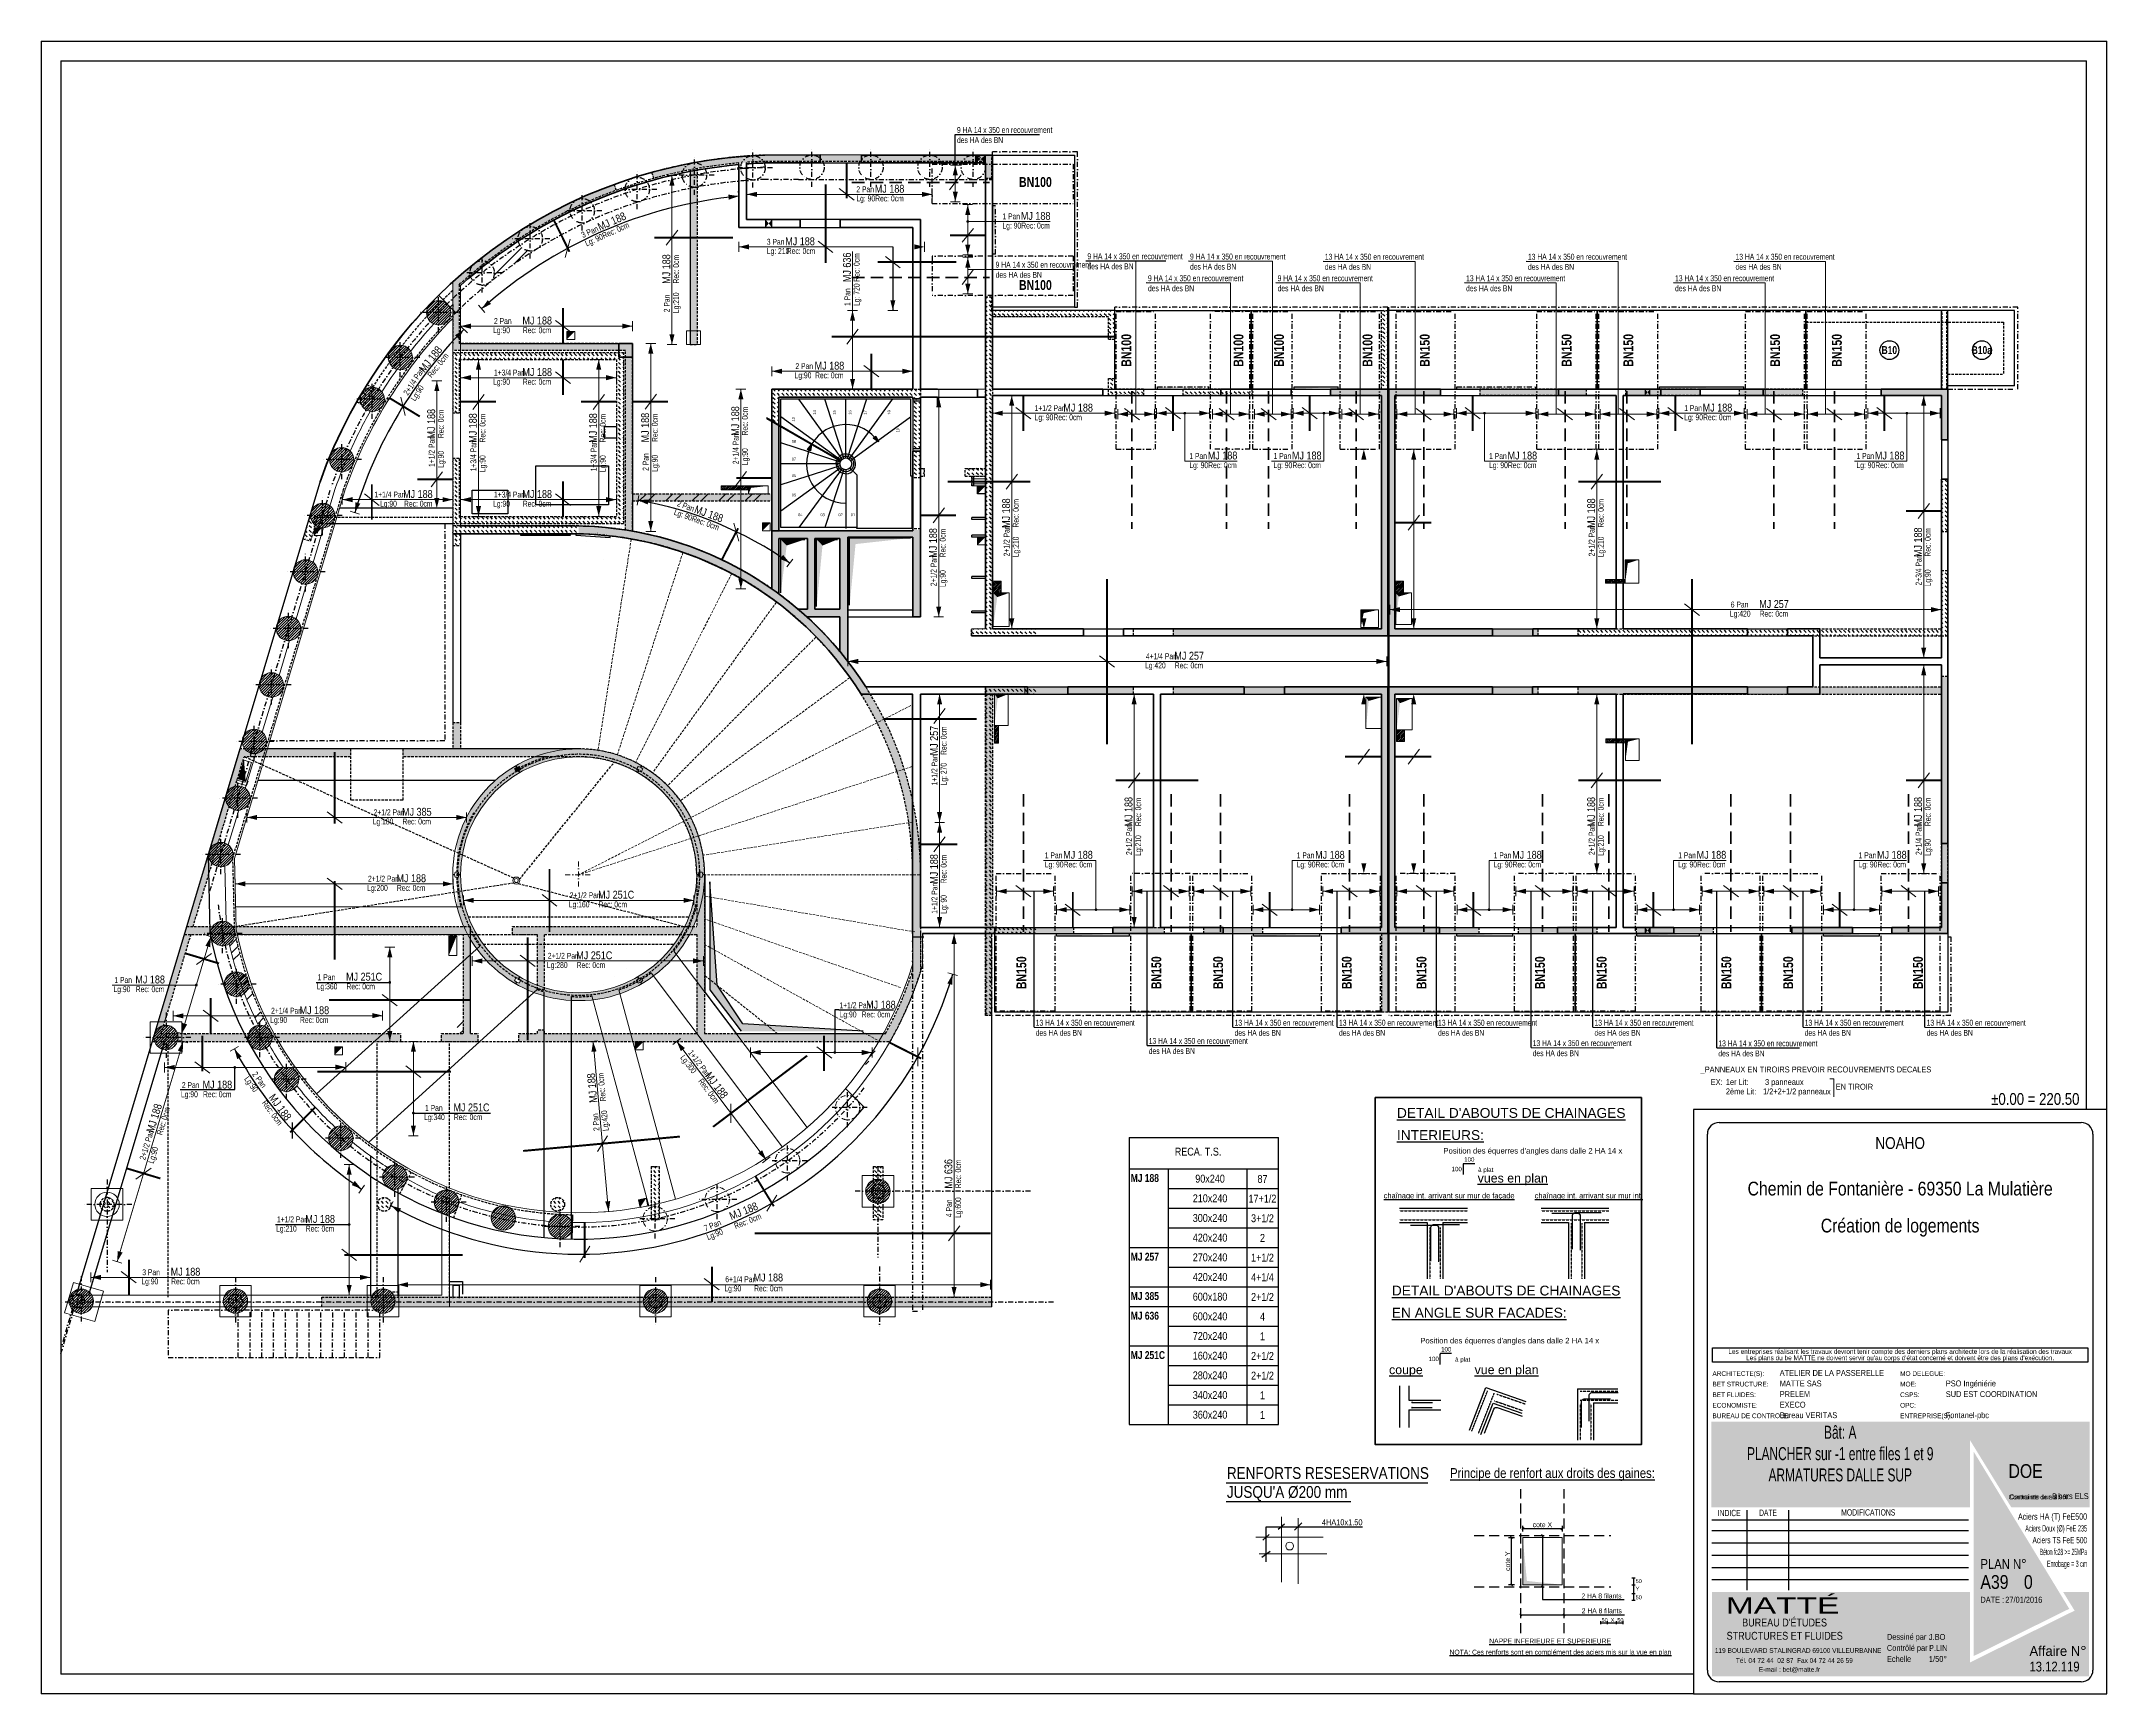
# Model space of a CAD drawing. Header units: millimetres. Extents: x 18070 to 23320, y -49066 to -44866.
import ezdxf
from ezdxf.enums import TextEntityAlignment as Align

# ---------------------------------------------------------------- set-up
doc = ezdxf.new("R2010")
doc.units = ezdxf.units.MM
for name, pattern in [('CACHE', [9.525, 6.35, -3.175]), ('CACHEX2', [19.05, 12.7, -6.35]), ('TIRETPTX2', [50.8, 25.4, -12.7, 0, -12.7]), ('VW-01', [0.41656, 0.20828, -0.20828])]:
    doc.linetypes.add(name, pattern=pattern)
for name, color, linetype in [('01-Cad  2', 1, 'Continuous'), ('01-cartouche', 7, 'Continuous'), ('01-cartouche-cage A', 7, 'Continuous'), ('01_arm', 50, 'Continuous'), ('01_ARM_INF', 2, 'Continuous'), ('01_ARMA_INF', 50, 'Continuous'), ('01_linteaux', 2, 'Continuous'), ('01_murs_sup', 2, 'CACHEX2'), ('01_poch_murs', 253, 'Continuous'), ('01_texte', 230, 'Continuous'), ('_CAD_2_', 2, 'Continuous')]:
    doc.layers.add(name, color=color, linetype=linetype)
for name, color, linetype, lineweight in [('01_coupés', 2, 'Continuous', 50), ('01_hachures', 10, 'Continuous', 5), ('01_murs_coup', 5, 'Continuous', 60), ('01_PIEUX', 5, 'Continuous', 60), ('01_poutres', 2, 'Continuous', 18), ('01_résv', 32, 'Continuous', 9), ('B Général', 7, 'Continuous', 5)]:
    doc.layers.add(name, color=color, linetype=linetype, lineweight=lineweight)
doc.styles.add('cartouche', font='ARIALN.TTF', dxfattribs={"width": 0.01})
doc.styles.add('Eurostile', font='')
doc.styles.add('impact', font='impact.ttf')
doc.styles.add('MATTE_TXT', font='arial.ttf')
doc.styles.add('michel-cote', font='ARIALN.TTF')
doc.styles.add('NARROW', font='ARIALN.TTF')
doc.styles.add('PATIO', font='ARIALN.TTF')
doc.styles.add('STYLE2', font='ARIALN.TTF')
doc.styles.add('stylemattecart', font='ARIALN.TTF')
doc.styles.get('Eurostile').set_extended_font_data('Eurostile')
doc.dimstyles.new('cot50-oblique', dxfattribs={"dimtxt": 12.5, "dimasz": 1, "dimexe": 7.5, "dimexo": 5, "dimgap": 3.5, "dimtad": 1, "dimdec": 1, "dimrnd": 0.5, "dimtxsty": 'MATTE_TXT', "dimblk": 'cote-bar-oblique', "dimcen": 2.5, "dimse1": 1, "dimse2": 1, "dimclrd": 6, "dimclre": 9, "dimclrt": 256, "dimazin": 0, "dimtfac": 1, "dimtdec": 1, "dimtix": 1, "dimtmove": 2, "dimatfit": 3, "dimldrblk": 'NONE', "dimfxl": 1, "dimarcsym": 0})
pattern_1 = [(45, (1435.88, -25191.075), (-33.67596, 33.67596), []), (45, (1458.33, -25191.075), (-33.67596, 33.67596), [])]
pattern_2 = [(135, (-18203.733, -31573.618), (-11.2253202, 9e-16), [7.9375, -7.9375])]
pattern_3 = [(135, (18924.735, -36482.919), (-11.22532, 9e-16), [7.9375, -7.9375])]
pattern_4 = [(135, (-3376.1734, -36504.9156), (-11.2253202, 9e-16), [7.9375, -7.9375])]
pattern_5 = [(135, (-3376.1734, -36504.7156), (-11.2253202, 9e-16), [7.9375, -7.9375])]
pattern_6 = [(45, (1435.8787, -25191.075), (-2.24506403, 2.24506403), [])]

# ---------------------------------------------------------------- blocks, each defined once
blk = doc.blocks.new('cartstruc')
at = {"layer": '01-cartouche-cage A', "linetype": 'Continuous'}
h = blk.add_hatch(color=9, dxfattribs=at)
h.dxf.hatch_style = 2
h.paths.add_polyline_path([(-43.6, 691.3), (-1004.8, 691.3), (-1004.8, 473.8), (-347.3, 473.8), (-347.3, 644.1), (-242.5, 473.8), (-43.6, 473.8)])
h.paths.add_polyline_path([(-951, 670.1), (-407.9, 670.1), (-407.9, 498.5), (-951, 498.5)], flags=24)
h.paths.add_polyline_path([(-223.9, 590.8), (-105, 590.8), (-105, 608.8), (-223.9, 608.8)], flags=24)
h.paths.add_polyline_path([(-224.7, 609.7), (-105.7, 609.7), (-105.7, 627.7), (-224.7, 627.7)], flags=24)
h.paths.add_polyline_path([(-226.3, 624.9), (-64.8, 624.9), (-64.8, 652.4), (-226.3, 652.4)], flags=24)
h.paths.add_polyline_path([(-226.3, 646.9), (-85, 646.9), (-85, 674.3), (-226.3, 674.3)], flags=24)
h = blk.add_hatch(color=1, dxfattribs=at)
h.dxf.hatch_style = 2
h.paths.add_polyline_path([(-338.4, 615.7), (-338.4, 95.5), (-95.1, 215.8)])
h.paths.add_polyline_path([(-318.9, 264.4), (-190.8, 265.4), (-191.1, 303.5), (-319.2, 302.5)], flags=24)
h.paths.add_polyline_path([(-326.5, 202.5), (-70.2, 203.9), (-70.5, 265.1), (-326.9, 263.8)], flags=9)
h = blk.add_hatch(color=8, dxfattribs=at)
h.dxf.hatch_style = 2
h.paths.add_polyline_path([(-45, 258.5), (-110.7, 258.5), (-81.6, 211.1), (-347.1, 79.6), (-347.1, 258.5), (-1003.4, 258.5), (-1003.4, 43.7), (-45, 43.7)])
h.paths.add_polyline_path([(-202.1, 89.1), (-60, 89.1), (-60, 127.9), (-202.1, 127.9)], flags=24)
h.paths.add_polyline_path([(-999.3, 201), (-637.8, 201), (-637.8, 47), (-999.3, 47)], flags=24)
h.paths.add_polyline_path([(-978.3, 193.3), (-435, 193.3), (-435, 254.8), (-978.3, 254.8)], flags=24)
h.paths.add_polyline_path([(-559.9, 135.5), (-504.8, 135.5), (-504.8, 166.4), (-559.9, 166.4)], flags=24)
h.paths.add_polyline_path([(-203.2, 50.3), (-56.6, 50.3), (-56.6, 88.6), (-203.2, 88.6)], flags=24)
h.paths.add_polyline_path([(-457.1, 55), (-402.4, 55), (-402.4, 85.9), (-457.1, 85.9)], flags=24)
h.paths.add_polyline_path([(-458.8, 92.7), (-404.1, 92.7), (-404.1, 123.6), (-458.8, 123.6)], flags=24)
h.paths.add_polyline_path([(-557.8, 55.3), (-498.9, 55.3), (-498.9, 86.2), (-557.8, 86.2)], flags=24)
h.paths.add_polyline_path([(-550.6, 93.7), (-498.3, 93.7), (-498.3, 124.6), (-550.6, 124.6)], flags=24)
h.paths.add_polyline_path([(-459.9, 172.5), (-408.3, 172.5), (-408.3, 203.4), (-459.9, 203.4)], flags=24)
h.paths.add_polyline_path([(-547.6, 175), (-500.7, 175), (-500.7, 205.9), (-547.6, 205.9)], flags=24)
h.paths.add_polyline_path([(-562.3, 213.8), (-499.3, 213.8), (-499.3, 244.7), (-562.3, 244.7)], flags=8)
h.paths.add_polyline_path([(-458.6, 213), (-411.3, 213), (-411.3, 243.9), (-458.6, 243.9)], flags=24)
h.paths.add_polyline_path([(-457.7, 133.4), (-405.4, 133.4), (-405.4, 164.4), (-457.7, 164.4)], flags=24)
for p, q in [((0, 1485), (-1050, 1485)), ((-1050, 1485), (-1050, 0)), ((0, 0), (0, 1485)), ((-1050, 0), (0, 0))]:
    blk.add_line(p, q, dxfattribs=at)
at = {"layer": '01-cartouche-cage A', "color": 7, "linetype": 'Continuous'}
for p, q in [((-1015, 60), (-1015, 1422)), ((-985, 1452), (-65, 1452)), ((-35, 1422), (-35, 292.1)), ((-35, 292.1), (-35, 60)), ((-65, 30), (-985, 30))]:
    blk.add_line(p, q, dxfattribs=at)
at = {"layer": '01-cartouche-cage A', "color": 7}
for p, q in [((-1002.2, 879.3), (-48.1, 879.3)), ((-1002.2, 842.3), (-1002.2, 879.3)), ((-48.1, 842.3), (-1002.2, 842.3)), ((-48.1, 879.3), (-48.1, 842.3))]:
    blk.add_line(p, q, dxfattribs=at)
at = {"layer": '01-cartouche-cage A', "color": 8}
for p, q in [((-1003.6, 442.3), (-351, 442.3)), ((-914.7, 466.6), (-914.7, 263.2)), ((-809.1, 466.6), (-809.1, 263.2)), ((-1003.6, 414.4), (-351, 414.4)), ((-1003.6, 383.3), (-351, 383.3)), ((-1003.6, 352.2), (-351, 352.2)), ((-1003.6, 321.1), (-351, 321.1)), ((-1003.6, 290), (-351, 290))]:
    blk.add_line(p, q, dxfattribs=at)
at = {"layer": '01-cartouche-cage A', "color": 7, "linetype": 'Continuous'}
for centre, start, end in [((-985, 1422), 90, 180), ((-65, 1422), 0, 90), ((-985, 60), 180, 270), ((-65, 60), 270, 0)]:
    blk.add_arc(centre, 30, start, end, dxfattribs=at)
at = {"layer": '01-cartouche-cage A', "color": 7, "style": 'stylemattecart'}
for s, p in [('Les entreprises réalisant les travaux devront tenir compte des derniers plans architecte lors de la réalisation des travaux', (-525.1, 869.8)), ("Les plans du be MATTE ne doivent servir qu'au corps d'état concerné et doivent être des plans d'exécution.", (-525.1, 853.7))]:
    blk.add_text(s, height=12, dxfattribs=at).set_placement(p, align=Align.MIDDLE_CENTER)
at = {"layer": '01-cartouche-cage A', "color": 8, "style": 'cartouche'}
for s, p in [('ARCHITECTE(S):', (-1002.2, 807.7)), ('BET STRUCTURE:', (-1002.2, 780.9)), ('MO DELEGUE:', (-525.1, 807.7)), ('MOE:', (-525.1, 780.9)), ('BET FLUIDES:', (-1002.2, 753.9)), ('ECONOMISTE:', (-1002.2, 727.1)), ('OPC:', (-525.1, 727.1)), ('CSPS:', (-525.1, 753.9)), ('BUREAU DE CONTROLE:', (-1002.2, 700.3)), ('ENTREPRISE(S):', (-525.1, 700.3))]:
    blk.add_text(s, height=12, dxfattribs=at).set_placement(p)
at = {"layer": '01-cartouche-cage A', "color": 7, "style": 'stylemattecart'}
for s, height, p in [('Contrainte de sol:', 12, (-249.5, 493.8)), ('Contrainte sur le sol:', 12, (-246.5, 494.4)), ('119 BOULEVARD STALINGRAD 69100 VILLEURBANNE', 12, (-995.8, 103.8)), ('Contrôlé par :', 15, (-558.6, 108.9)), ('Dessiné par :', 15, (-558.6, 137)), ('Tél. 04 72 44  02 87  Fax 04 72 44 26 59', 12, (-942.6, 78.4)), ('E-mail : bet@matte.fr', 12, (-884.2, 55.6)), ('Echelle         :', 15, (-558.6, 80.8))]:
    blk.add_text(s, height=height, dxfattribs=at).set_placement(p)
for s, height, width, p, p2 in [('INDICE', 16, 0.941138, (-988.7, 451.3), (-930.3, 451.3)), ('DATE', 16, 0.922192, (-883.4, 452), (-838.3, 452)), ('MODIFICATIONS', 16, 0.943218, (-674.7, 452.8), (-537.3, 452.8)), ('Aciers HA (T) FeE500', 16, 0.978863, (-225.4, 442.3), (-49.9, 442.3)), ('Aciers Doux (Ø) FeE 235', 16, 0.76709, (-207, 412.3), (-49.9, 412.3)), ('Aciers TS FeE 500', 16, 0.901377, (-188.6, 382.3), (-49.9, 382.3)), ('Béton fc28 >= 25MPa', 16, 0.678142, (-170.1, 352.3), (-49.9, 352.3)), ('Enrobage = 3 cm', 16, 0.726904, (-151.7, 322.3), (-49.9, 322.3)), ('Affaire N°', 25, 1.15762, (-196.3, 96), (-51.1, 96))]:
    blk.add_text(s, height=height, dxfattribs=dict(at, width=width)).set_placement(p, p2, align=Align.FIT)
at = {"layer": '01-cartouche-cage A', "color": 255, "style": 'stylemattecart'}
for s, height, p in [('PLAN N°', 25, (-321, 317.2)), ('DATE :', 15, (-321, 231.2)), ("BUREAU D'ÉTUDES", 20, (-926.6, 170.9)), ('STRUCTURES ET FLUIDES', 20, (-966.1, 137.2))]:
    blk.add_text(s, height=height, dxfattribs=at).set_placement(p)
at = {"layer": '01-cartouche-cage A', "color": 255, "style": 'stylemattecart', "width": 1.812358}
blk.add_text('MATTÉ', height=41, dxfattribs=at).set_placement((-968, 203.6), (-679.6, 203.6), align=Align.FIT)
at = {"layer": '01-cartouche-cage A', "color": 7, "style": 'stylemattecart'}
for tag, height, p in [('NOMCLIENT', 30, (-525, 1399.6)), ('ADRESSE1CLIENT', 25, (-525, 1326.7)), ('ADRESSE2CLIENT', 25, (-525, 1283.9)), ('NOMAFFAIRE1', 45, (-525.1, 1189.8)), ('NOMAFFAIRE2', 45, (-525.1, 1110.4)), ('NOMAFFAIRE3', 45, (-525.1, 1031.7)), ('ADRESSE1AFFAIRE', 20, (-525.1, 943.3)), ('ADRESSE2AFFAIRE', 20, (-525.1, 909.2)), ('INDICE-A', 15, (-959.1, 428.4)), ('DATE-A', 15, (-861.9, 428.4)), ('INDICE-C', 15, (-959.1, 369.4)), ('INDICE-B', 15, (-959.1, 400.5)), ('DATE-C', 15, (-861.9, 369.4)), ('DATE-B', 15, (-861.9, 400.5)), ('INDICE-D', 15, (-959.1, 338.3)), ('DATE-D', 15, (-861.9, 338.3)), ('INDICE-E', 15, (-959.1, 307.2)), ('INDICE-F', 15, (-959.1, 276.1)), ('DATE-E', 15, (-861.9, 307.2)), ('DATE-F', 15, (-861.9, 276.1))]:
    blk.add_attdef(tag, text='', height=height, dxfattribs=at).set_placement(p, align=Align.MIDDLE_CENTER)
for tag, height, p in [('NOMARCHI', 15, (-831.1, 803.3)), ('BETSTRUCTURE', 15, (-831.1, 776.5)), ('MODEL', 15, (-408.9, 803.3)), ('MOE', 15, (-408.9, 776.5)), ('BETFLUIDES', 15, (-831.1, 749.5)), ('ECONOMISTE', 15, (-831.1, 722.7)), ('CSPS', 15, (-408.9, 749.5)), ('OPC', 15, (-408.9, 722.7)), ('BDC', 15, (-831.1, 695.9)), ('NOMENTREPRISE', 15, (-408.9, 695.9)), ('NUMBAT', 27, (-249.5, 614.7)), ('PHASE', 35, (-249.5, 537.9)), ('CONT-SOL', 12, (-138.6, 490.2)), ('NOMDESS', 15, (-451.8, 132.3)), ('NOMING', 15, (-451.8, 104.3)), ('ECH', 15, (-451.8, 76.3)), ('NUMAFF', 25, (-196.3, 48.9))]:
    blk.add_attdef(tag, text='', height=height, dxfattribs=at).set_placement(p, align=Align.BOTTOM_LEFT)
at = {"layer": '01-cartouche-cage A', "color": 7, "style": 'stylemattecart', "width": 0.8}
for tag, p in [('TITRTEPLAN1', (-677.3, 664.6)), ('TITRTEPLAN2', (-677.3, 610.2)), ('TITRTEPLAN3', (-677.3, 556)), ('TITRTEPLAN4', (-677.3, 501.4))]:
    blk.add_attdef(tag, text='', height=33, dxfattribs=at).set_placement(p, align=Align.MIDDLE_CENTER)
at = {"layer": '01-cartouche-cage A', "color": 7, "style": 'stylemattecart'}
for tag, p in [('MODIF-A', (-802.6, 428.4)), ('MODIF-B', (-802.6, 400.5)), ('MODIF-C', (-802.6, 369.4)), ('MODIF-D', (-802.6, 338.3)), ('MODIF-E', (-802.6, 307.2)), ('MODIF-F', (-802.6, 276.1))]:
    blk.add_attdef(tag, text='', height=15, dxfattribs=at).set_placement(p, align=Align.MIDDLE_LEFT)
at = {"layer": '01-cartouche-cage A', "color": 255, "style": 'stylemattecart'}
for tag, height, p in [('N°P', 35, (-321, 256)), ('IP', 35, (-210.3, 256)), ('DATEPLAN', 15, (-257.7, 226.8))]:
    blk.add_attdef(tag, text='', height=height, dxfattribs=at).set_placement(p, align=Align.BOTTOM_LEFT)
blk = doc.blocks.new('cote-bar-oblique')
at = {"color": 40, "linetype": 'Continuous'}
blk.add_line((-2.7, -2.7), (2.7, 2.7), dxfattribs=at)
at = {"linetype": 'Continuous'}
blk.add_line((0, 7.5), (0, -7.5), dxfattribs=at)
blk = doc.blocks.new('*D4446')
at = {"layer": '01_ARM_INF', "color": 6, "lineweight": -2, "transparency": 16777216}
blk.add_line((21806.7, -48788.2), (21806.7, -48670.2), dxfattribs=at)
at = {"layer": 'Defpoints', "color": 0, "transparency": 16777216}
for p in [(21806.7, -48669.2), (21835.2, -48669.2), (21835.2, -48789.2)]:
    blk.add_point(p, dxfattribs=at)
at = {"layer": '01_ARM_INF', "color": 6, "lineweight": -2, "transparency": 16777216}
for p, rotation in [((21806.7, -48669.2), 90), ((21806.7, -48789.2), 270)]:
    blk.add_blockref('cote-bar-oblique', p, dxfattribs=dict(at, rotation=rotation))
at = {"layer": '01_ARM_INF', "transparency": 16777216, "insert": (21796.8, -48729.2), "char_height": 12.5, "attachment_point": 5, "rotation": 90, "style": 'MATTE_TXT'}
blk.add_mtext('cote Y', dxfattribs=at)
blk = doc.blocks.new('_None')
blk = doc.blocks.new('*D4447')
at = {"layer": '01_ARM_INF', "color": 6, "lineweight": -2, "transparency": 16777216}
blk.add_line((21836.2, -48646.5), (21934.2, -48646.5), dxfattribs=at)
at = {"layer": 'Defpoints', "color": 0, "transparency": 16777216}
for p in [(21935.2, -48646.5), (21835.2, -48669.2), (21935.2, -48669.2)]:
    blk.add_point(p, dxfattribs=at)
at = {"layer": '01_ARM_INF', "color": 6, "lineweight": -2, "transparency": 16777216, "rotation": 180}
blk.add_blockref('cote-bar-oblique', (21835.2, -48646.5), dxfattribs=at)
at = {"layer": '01_ARM_INF', "color": 6, "lineweight": -2, "transparency": 16777216}
blk.add_blockref('cote-bar-oblique', (21935.2, -48646.5), dxfattribs=at)
at = {"layer": '01_ARM_INF', "transparency": 16777216, "insert": (21885.2, -48636.7), "char_height": 12.5, "attachment_point": 5, "style": 'MATTE_TXT'}
blk.add_mtext('cote X', dxfattribs=at)

msp = doc.modelspace()

# ---------------------------------------------------------------- hatches: boundary and pattern name
at = {"layer": '01_linteaux', "ltscale": 0.5}
h = msp.add_hatch(dxfattribs=at)
h.set_pattern_fill('DASH', color=256, scale=2.5, angle=135)
h.set_pattern_definition(pattern_3)
h.paths.add_polyline_path([(20485.53, -45155.19), (20093.46, -45155.19), (20028.4, -45155.19), (19909.01, -45155.19), (19909.01, -45171.19), (20028.4, -45171.19), (20093.46, -45171.19), (20469.53, -45171.19), (20469.53, -45214.78), (20485.53, -45214.78)])
edge = h.paths.add_edge_path()
edge.add_line((19909.01, -45171.19), (19909.01, -45155.18))
edge.add_arc((19952.25, -46399.16), 1244.73, 91.99066, 105.4374)
edge.add_line((19620.92, -45199.34), (19625.8, -45214.59))
edge.add_arc((19952.25, -46399.16), 1228.73, 100.96877, 105.40741, ccw=False)
edge.add_line((19718.46, -45192.88), (19718.46, -45636.85))
edge.add_line((19718.46, -45636.85), (19736.46, -45636.85))
edge.add_line((19736.46, -45636.85), (19736.46, -45189.53))
edge.add_arc((19952.25, -46399.16), 1228.73, 92.01659, 100.11501, ccw=False)
edge = h.paths.add_edge_path()
edge.add_line((19531.18, -45244.83), (19525.68, -45229.81))
edge.add_arc((19952.25, -46399.16), 1244.73, 110.04186, 114.53183)
edge.add_line((19435.44, -45266.79), (19435.44, -45284.4))
edge.add_arc((19952.25, -46399.16), 1228.73, 110.04083, 114.87281, ccw=False)
edge = h.paths.add_edge_path()
edge.add_line((19435.44, -45284.4), (19435.44, -45266.79))
edge.add_arc((19952.25, -46399.16), 1244.73, 114.53183, 132.24354)
edge.add_line((19115.44, -45477.69), (19115.44, -45651.85))
edge.add_line((19115.44, -45651.85), (19435.44, -45651.85))
edge.add_line((19435.44, -45651.85), (19435.44, -45633.85))
edge.add_line((19435.44, -45633.85), (19131.44, -45633.85))
edge.add_line((19131.44, -45633.85), (19131.44, -45484.8))
edge.add_arc((19952.25, -46399.16), 1228.73, 114.87281, 131.91412, ccw=False)
edge = h.paths.add_edge_path()
edge.add_line((19572.49, -45633.85), (19435.44, -45633.85))
edge.add_line((19435.44, -45633.85), (19435.44, -45651.85))
edge.add_line((19435.44, -45651.85), (19554.49, -45651.85))
edge.add_line((19554.49, -45651.85), (19554.49, -46108.28))
edge.add_arc((19418.96, -46983.34), 885.5, 80.01528, 81.19582, ccw=False)
edge.add_line((19572.49, -46111.26), (19572.49, -46034.13))
edge.add_line((19572.49, -46034.13), (19926.46, -46034.13))
edge.add_line((19926.46, -46034.13), (19926.46, -46257.71))
edge.add_arc((19418.96, -46983.34), 885.5, 55.0317, 88.93337)
edge.add_line((19435.44, -46098), (19435.44, -46118))
edge.add_arc((19418.96, -46983.34), 865.5, 0, 88.90872, ccw=False)
edge.add_line((20284.46, -46983.34), (20284.46, -46984.53))
edge.add_line((20284.46, -46984.53), (20304.45, -46984.53))
edge.add_arc((19418.96, -46983.34), 885.5, 359.9229, 397.71342)
edge.add_line((20119.46, -46441.67), (20119.46, -46129.17))
edge.add_line((20119.46, -46129.17), (20284.46, -46129.17))
edge.add_line((20284.46, -46129.17), (20284.46, -46329.17))
edge.add_line((20284.46, -46329.17), (20304.46, -46329.17))
edge.add_line((20304.46, -46329.17), (20304.46, -46108.57))
edge.add_line((20304.46, -46108.57), (20284.46, -46108.57))
edge.add_line((20284.46, -46108.57), (20284.46, -46113.17))
edge.add_line((20284.46, -46113.17), (19944.46, -46113.17))
edge.add_line((19944.46, -46113.17), (19944.46, -45843.18))
edge.add_line((19944.46, -45843.18), (19926.46, -45832.79))
edge.add_line((19926.46, -45832.79), (19926.46, -46016.13))
edge.add_line((19926.46, -46016.13), (19572.49, -46016.13))
edge.add_line((19572.49, -46016.13), (19572.49, -45633.85))
edge = h.paths.add_edge_path(flags=16)
edge.add_line((19944.46, -46130.17), (20017.21, -46130.17))
edge.add_line((20017.21, -46130.17), (20017.21, -46309.17))
edge.add_line((20017.21, -46309.17), (19993.07, -46309.17))
edge.add_arc((19418.96, -46983.34), 885.5, 49.5831, 53.59773)
edge.add_line((19944.46, -46270.63), (19944.46, -46130.17))
h.paths.add_polyline_path([(19949.99, -46138.17), (20002.96, -46138.17), (19961.69, -46154.78), (19949.99, -46265.98)], flags=0)
h.paths.add_polyline_path([(20035.21, -46130.17), (20099.46, -46130.17), (20099.46, -46309.17), (20035.21, -46309.17), (20035.21, -46309.17)], flags=16)
h.paths.add_polyline_path([(20040.21, -46138.17), (20093.17, -46138.17), (20051.9, -46154.78), (20040.21, -46297.94)], flags=0)
edge = h.paths.add_edge_path(flags=16)
edge.add_line((20015.75, -46329.17), (20099.46, -46329.17))
edge.add_line((20099.46, -46329.17), (20099.46, -46416.75))
edge.add_arc((19418.96, -46983.34), 885.5, 39.78116, 47.62597)
at = {"layer": '01_linteaux', "linetype": 'Continuous', "ltscale": 0.5}
for points in [[(20191.13, -45869.41), (20197.55, -45884.54), (20184.43, -45874.65)], [(20016.8, -45903.63), (20027.36, -45891.04), (20024.51, -45907.23)]]:
    msp.add_hatch(color=256, dxfattribs=at).paths.add_polyline_path(points)
at = {"layer": '01_murs_sup', "ltscale": 0.5}
h = msp.add_hatch(dxfattribs=at)
h.set_pattern_fill('DASH', color=256, scale=2.5, angle=135)
h.set_pattern_definition(pattern_3)
h.paths.add_polyline_path([(20487.53, -45566.15), (20782.41, -45566.15), (20782.37, -45623.15), (20798.37, -45623.15), (20798.41, -45566.28), (20798.41, -45550.28), (20485.53, -45550.15), (20485.53, -45515.15), (20469.53, -45515.15), (20469.53, -45951.67), (20417.73, -45951.67), (20417.73, -45971.67), (20469.53, -45971.67), (20469.53, -45991.17), (20469.53, -46359.17), (20434.53, -46359.17), (20434.53, -46377.17), (20599.83, -46377.17), (20599.83, -46359.17), (20487.53, -46359.17)])
h = msp.add_hatch(dxfattribs=at)
h.set_pattern_fill('DASH', color=256, scale=2.5, angle=135)
h.set_pattern_definition([(135, (1435.879, -25191.075), (-11.2253202, 9e-16), [7.9375, -7.9375])])
h.paths.add_polyline_path([(21492.41, -45550.17), (21476.41, -45550.17), (21476.41, -45742.17), (21492.41, -45742.17)])
h = msp.add_hatch(dxfattribs=at)
h.set_pattern_fill('DASH', color=256, scale=2.5, angle=135)
h.set_pattern_definition(pattern_3)
h.paths.add_polyline_path([(19435.44, -45656.85), (19115.44, -45656.85), (19115.44, -45811.55), (19131.44, -45811.55), (19131.44, -45674.85), (19435.44, -45674.85)])
h.paths.add_polyline_path([(19549.44, -45656.85), (19435.44, -45656.85), (19435.44, -45674.85), (19531.44, -45674.85), (19531.44, -46074.85), (19435.44, -46074.85), (19435.44, -46092.85), (19549.44, -46092.85)])
h.paths.add_polyline_path([(19435.44, -46074.85), (19131.44, -46074.85), (19131.44, -45926.55), (19115.44, -45926.55), (19115.44, -46092.85), (19435.44, -46092.85)])
h.paths.add_polyline_path([(19435.44, -46098, 0.0046541), (19418.96, -46097.85), (19115.44, -46097.85), (19115.44, -46147.84), (19135.44, -46147.84), (19135.44, -46117.85), (19418.96, -46117.85, -0.0047616), (19435.44, -46118)])
h = msp.add_hatch(dxfattribs=at)
h.set_pattern_fill('DASH', color=256, scale=2.5, angle=135)
h.set_pattern_definition(pattern_2)
h.paths.add_polyline_path([(20871.41, -45750.17), (20798.41, -45750.17), (20798.37, -45723.15), (20782.37, -45723.15), (20782.41, -45766.17), (20871.41, -45766.17)])
h.paths.add_polyline_path([(21146.41, -45750.17), (20971.41, -45750.17), (20971.41, -45766.17), (21146.41, -45766.17)])
h = msp.add_hatch(dxfattribs=at)
h.set_pattern_fill('DASH', color=256, scale=2.5, angle=135)
h.set_pattern_definition(pattern_4)
h.paths.add_polyline_path([(18897.15, -45738.79, 0.0000779), (18896.95, -45739.12), (18886.88, -45755.88), (18910.21, -45755.88), (18914.29, -45749.09)])
h.paths.add_polyline_path([(18899.58, -45755.88), (18886.88, -45755.88), (18873.87, -45777.53, 0.0003012), (18873.13, -45778.83, -0.2613924), (18899.58, -45763.99)])
h.paths.add_polyline_path([(18910.21, -45755.88), (18899.58, -45755.88), (18899.58, -45763.99, -0.0443363), (18905.05, -45764.47)])
h.paths.add_polyline_path([(18899.58, -45763.99, 0.2613924), (18873.13, -45778.83, 0.0001685), (18872.71, -45779.56), (18890.02, -45789.5), (18899.58, -45773.57)])
h.paths.add_polyline_path([(18872.71, -45779.56, 0.0001687), (18872.29, -45780.29, 0.0131677), (18871.55, -45781.75), (18888.54, -45791.95), (18890.02, -45789.5)])
h = msp.add_hatch(dxfattribs=at)
h.set_pattern_fill('DASH', color=256, scale=2.5, angle=135)
h.set_pattern_definition(pattern_3)
h.paths.add_polyline_path([(20304.46, -45750.17), (19926.46, -45750.17), (19926.46, -45830.48), (19944.46, -45840.87), (19944.46, -45770.17), (20284.46, -45770.17), (20284.46, -45975.37), (20304.46, -45975.37), (20304.46, -45971.67), (20314.53, -45971.67), (20314.53, -45951.67), (20304.46, -45951.67)])
h = msp.add_hatch(dxfattribs=at)
h.set_pattern_fill('DASH', color=256, scale=2.5, angle=135)
h.set_pattern_definition(pattern_2)
h.paths.add_polyline_path([(21492.41, -45750.17), (21346.41, -45750.17), (21346.41, -45766.17), (21476.41, -45766.17), (21476.41, -46359.17), (20947.41, -46359.17), (20947.41, -46377.17), (21492.41, -46377.17)])
h.paths.add_polyline_path([(21626.41, -45750.17), (21494.41, -45750.17), (21494.41, -46377.17), (21874.41, -46377.17), (21874.41, -46359.17), (21510.41, -46359.17), (21510.41, -45766.17), (21626.41, -45766.17)])
h.paths.add_polyline_path([(21996.41, -45750.17), (21726.41, -45750.17), (21726.41, -45766.17), (21996.41, -45766.17)])
h.paths.add_polyline_path([(22285.41, -45750.17), (22096.41, -45750.17), (22096.41, -45766.17), (22285.41, -45766.17)])
h.paths.add_polyline_path([(22546.41, -45750.17), (22385.41, -45750.17), (22385.41, -45766.17), (22546.41, -45766.17)])
h.paths.add_polyline_path([(22915.41, -45750.17), (22746.41, -45750.17), (22746.41, -45766.17), (22899.41, -45766.17), (22899.41, -45879.17), (22915.41, -45879.17)])
h = msp.add_hatch(dxfattribs=at)
h.set_pattern_fill('DASH', color=256, scale=2.5, angle=135)
h.set_pattern_definition(pattern_2)
h.paths.add_polyline_path([(22915.41, -45979.17), (22899.41, -45979.17), (22899.41, -46112.17), (22915.41, -46112.17)])
h.paths.add_polyline_path([(22915.41, -46212.17), (22899.41, -46212.17), (22899.41, -46359.17), (21976.41, -46359.17), (21976.41, -46377.17), (22899.41, -46377.17), (22915.41, -46377.17)])
h = msp.add_hatch(dxfattribs=at)
h.set_pattern_fill('DASH', color=256, scale=2.5, angle=135)
h.set_pattern_definition(pattern_3)
h.paths.add_polyline_path([(18772.05, -46075.28), (18752.9, -46069.53), (18734.58, -46130.56), (18753.73, -46136.31)])
h = msp.add_hatch(dxfattribs=at)
h.set_pattern_fill('DASH', color=256, scale=2.5, angle=135)
h.set_pattern_definition(pattern_2)
h.paths.add_polyline_path([(22915.41, -46480.17), (22899.41, -46480.17), (22899.41, -46507.17), (21976.41, -46507.17), (21976.41, -46525.17), (22899.41, -46525.17), (22899.41, -47118.17), (22773.41, -47118.17), (22773.41, -47134.17), (22915.41, -47134.17)])
h.paths.add_polyline_path([(22673.41, -47118.17), (22519.41, -47118.17), (22519.41, -47134.17), (22673.41, -47134.17)], flags=17)
h.paths.add_polyline_path([(22319.41, -47118.17), (22123.41, -47118.17), (22123.41, -47134.17), (22319.41, -47134.17)], flags=17)
h.paths.add_polyline_path([(22023.41, -47118.17), (21823.41, -47118.17), (21823.41, -47134.17), (22023.41, -47134.17)])
h.paths.add_polyline_path([(21723.41, -47118.17), (21510.41, -47118.17), (21510.41, -46525.17), (21874.41, -46525.17), (21874.41, -46507.17), (21494.41, -46507.17), (21494.41, -47134.17), (21723.41, -47134.17)])
h.paths.add_polyline_path([(21492.41, -46507.17), (20947.41, -46507.17), (20947.41, -46525.17), (21476.41, -46525.17), (21476.41, -47118.17), (21373.41, -47118.17), (21373.41, -47134.17), (21476.41, -47134.17), (21476.41, -47334.17), (21492.41, -47334.17)])
h.paths.add_polyline_path([(21173.41, -47118.17), (21023.41, -47118.17), (21023.41, -47134.17), (21173.41, -47134.17)], flags=17)
h.paths.add_polyline_path([(20923.41, -47118.17), (20793.41, -47118.17), (20793.41, -47134.17), (20923.41, -47134.17)])
h.paths.add_polyline_path([(20693.41, -47118.17), (20487.41, -47118.17), (20487.41, -46525.17), (20845.41, -46525.17), (20845.41, -46507.17), (20469.41, -46507.17), (20469.41, -47342.17), (20485.41, -47342.17), (20485.41, -47134.17), (20693.41, -47134.17)])
h = msp.add_hatch(dxfattribs=at)
h.set_pattern_fill('DASH', color=256, scale=2.5, angle=135)
h.set_pattern_definition(pattern_3)
h.paths.add_polyline_path([(20487.53, -46525.17), (20599.83, -46525.17), (20599.83, -46507.17), (20469.53, -46507.17), (20469.53, -46984.53), (20487.53, -46984.53)])
h.paths.add_polyline_path([(20487.53, -46984.53), (20469.53, -46984.53), (20469.53, -47342.17), (20485.53, -47342.17), (20485.53, -47134.17), (20599.83, -47134.17), (20599.83, -47118.17), (20487.53, -47118.17)])
h = msp.add_hatch(dxfattribs=at)
h.set_pattern_fill('DASH', color=256, scale=2.5, angle=135)
h.set_pattern_definition(pattern_3)
edge = h.paths.add_edge_path()
edge.add_line((19435.44, -46664.53), (19435.44, -46684.53))
edge.add_arc((19435.44, -46984.53), 300, 0, 90, ccw=False)
edge.add_line((19735.44, -46984.53), (19755.44, -46984.53))
edge.add_line((19755.44, -46984.53), (19755.44, -46983.29))
edge.add_arc((19435.44, -46984.53), 320, 0.22273, 90)
h.paths.add_polyline_path([(19435.44, -46664.53), (19135.44, -46664.53), (19135.44, -46597.84), (19115.44, -46597.84), (19115.44, -46664.53), (18988.61, -46664.53), (18988.61, -46684.53), (19435.44, -46684.53)])
h.paths.add_polyline_path([(18855.41, -46664.53), (18574.29, -46664.53), (18478.23, -46984.53), (18494.94, -46984.53), (18584.99, -46684.53), (18855.41, -46684.53)])
h.paths.add_polyline_path([(19435.44, -47116.17), (19267.02, -47116.17), (19267.02, -47136.17), (19330.41, -47136.17), (19330.41, -47276.57), (19348.41, -47276.57), (19348.41, -47136.17), (19435.44, -47136.17)])
edge = h.paths.add_edge_path()
edge.add_line((19755.44, -46984.53), (19735.44, -46984.53))
edge.add_line((19735.44, -46984.53), (19735.44, -47116.17))
edge.add_line((19735.44, -47116.17), (19435.44, -47116.17))
edge.add_line((19435.44, -47116.17), (19435.44, -47136.17))
edge.add_line((19435.44, -47136.17), (19735.44, -47136.17))
edge.add_line((19735.44, -47136.17), (19735.44, -47388.17))
edge.add_line((19735.44, -47388.17), (19435.44, -47388.17))
edge.add_line((19435.44, -47388.17), (19435.44, -47408.17))
edge.add_line((19435.44, -47408.17), (20227.35, -47408.17))
edge.add_arc((19435.44, -46957.84), 911, 330.37436, 342.53676)
edge.add_line((20304.46, -47231.22), (20304.46, -46984.53))
edge.add_line((20304.46, -46984.53), (20284.46, -46984.53))
edge.add_line((20284.46, -46984.53), (20284.46, -47228.13))
edge.add_arc((19435.44, -46957.84), 891, 331.11977, 342.3403, ccw=False)
edge.add_line((20215.63, -47388.17), (19755.44, -47388.17))
edge.add_line((19755.44, -47388.17), (19755.44, -46984.53))
h.paths.add_polyline_path([(19435.44, -47388.17), (19348.41, -47388.17), (19348.41, -47379.77), (19330.41, -47379.77), (19330.41, -47388.17), (19283.09, -47388.17), (19283.09, -47408.17), (19435.44, -47408.17)])
h.paths.add_polyline_path([(18351.4, -47408.28), (18983.58, -47408.17), (18983.58, -47388.17), (18373.77, -47388.17), (18449.42, -47136.17), (19142.41, -47136.17), (19142.41, -47388.17), (19086.78, -47388.17), (19086.78, -47408.17), (19179.89, -47408.17), (19179.89, -47388.17), (19160.41, -47388.17), (19160.41, -47116.17), (18455.42, -47116.17), (18494.94, -46984.53), (18478.23, -46984.53)])
h = msp.add_hatch(dxfattribs=at)
h.set_pattern_fill('DASH', color=256, scale=2.5, angle=135)
h.set_pattern_definition(pattern_3)
h.paths.add_polyline_path([(19639.94, -47726.29), (19619.94, -47726.29), (19619.94, -47860.84), (19639.94, -47860.84)])
h.paths.add_polyline_path([(20208.46, -47726.29), (20183.46, -47726.29), (20183.46, -47860.84), (20208.46, -47860.84)])
h = msp.add_hatch(dxfattribs=at)
h.set_pattern_fill('DASH', color=256, scale=2.5, angle=135)
h.set_pattern_definition(pattern_4)
h.paths.add_polyline_path([(18238.24, -47804.91), (18236.66, -47810.18), (18236.66, -47822.34), (18254.16, -47822.34, 0.3879504)])
h.paths.add_polyline_path([(18236.66, -47810.18), (18236.66, -47804.84, 0.0377781), (18234.02, -47805.04), (18228.83, -47822.34), (18233.01, -47822.34)])
h.paths.add_polyline_path([(18231.77, -47812.54, -0.3862519), (18231.54, -47812.68), (18229.75, -47812.32), (18226.74, -47822.34), (18228.83, -47822.34)])
h.paths.add_polyline_path([(18229.75, -47812.32), (18223.29, -47811.05, 0.1771433), (18219.16, -47822.34), (18226.74, -47822.34)])
h.paths.add_polyline_path([(18226.74, -47822.34), (18219.16, -47822.34, 0.0703601), (18219.84, -47827.19), (18224.69, -47829.18)])
h.paths.add_polyline_path([(18228.83, -47822.34), (18226.74, -47822.34), (18224.69, -47829.18), (18226.38, -47829.88, -0.3856262), (18226.49, -47830.12)])
h.paths.add_polyline_path([(18233.01, -47822.34), (18228.83, -47822.34), (18224.93, -47835.33, 0.0604569), (18228.38, -47837.76)])
h.paths.add_polyline_path([(18224.6, -47829.47), (18219.95, -47827.56, 0.0475504), (18221.24, -47830.62), (18224.09, -47831.18)])
h.paths.add_polyline_path([(18224, -47831.47), (18221.43, -47830.96, 0.0475559), (18223.33, -47833.69)])
h.paths.add_polyline_path([(18226.02, -47831.69, -0.3862519), (18225.79, -47831.83), (18224, -47831.47), (18223.33, -47833.69, 0.0327381), (18224.93, -47835.33)])
h.paths.add_polyline_path([(18236.66, -47822.34), (18233.01, -47822.34), (18228.38, -47837.76, 0.1238142), (18236.66, -47839.84)])
h.paths.add_polyline_path([(18254.16, -47822.34), (18236.66, -47822.34), (18236.66, -47839.84, 0.4142136)])
h = msp.add_hatch(dxfattribs=at)
h.set_pattern_fill('DASH', color=256, scale=2.5, angle=135)
h.set_pattern_definition(pattern_4)
h.paths.add_polyline_path([(18958.41, -47822.34, 0.4690029), (18937.72, -47805.13), (18924.34, -47827.95, 0.8486961)])
h.paths.add_polyline_path([(18937.72, -47805.13, 0.3614677), (18923.41, -47822.34, 0.0818436), (18924.34, -47827.95)])
h = msp.add_hatch(dxfattribs=at)
h.set_pattern_fill('DASH', color=256, scale=2.5, angle=135)
h.set_pattern_definition(pattern_4)
h.paths.add_polyline_path([(19392.27, -47808.1, 0.6101115), (19364.59, -47822.34, 0.5763326), (19390.8, -47837.52)])
h.paths.add_polyline_path([(19392.27, -47808.1), (19390.8, -47837.52, 0.2687678), (19399.59, -47822.34, 0.24215)])
h = msp.add_hatch(dxfattribs=at)
h.set_pattern_fill('DASH', color=256, scale=2.5, angle=135)
h.set_pattern_definition(pattern_4)
h.paths.add_polyline_path([(18158.05, -48051.17, 0.2735656), (18144.7, -48062.97), (18153.72, -48065.6), (18154.53, -48062.9), (18146.86, -48061.39, -0.4427393), (18146.71, -48061.13), (18147.72, -48057.77, -0.4433907), (18147.99, -48057.64), (18155.22, -48060.61)])
h.paths.add_polyline_path([(18160.22, -48050.9, 0.0313024), (18158.05, -48051.17), (18155.22, -48060.61), (18156.91, -48061.31, -0.3856262), (18157.02, -48061.55)])
h.paths.add_polyline_path([(18164.33, -48051.12, 0.0590074), (18160.22, -48050.9), (18155.64, -48066.16), (18159.48, -48067.28)])
h.paths.add_polyline_path([(18171.05, -48053.79, 0.104424), (18164.33, -48051.12), (18159.48, -48067.28), (18163.17, -48068.36), (18171.05, -48068.36)])
h.paths.add_polyline_path([(18171.05, -48053.79), (18171.05, -48068.36), (18178.85, -48068.36, 0.2508915)])
h.paths.add_polyline_path([(18178.85, -48068.36), (18171.05, -48068.36), (18171.05, -48080.86), (18173.59, -48080.86, 0.2015659)])
h.paths.add_polyline_path([(18171.05, -48070.66), (18163.17, -48068.36), (18160.41, -48068.36), (18160.41, -48080.86), (18171.05, -48080.86)])
h.paths.add_polyline_path([(18160.41, -48068.36), (18159.15, -48068.36), (18155.4, -48080.86), (18160.41, -48080.86)])
h.paths.add_polyline_path([(18155.4, -48080.86), (18154.34, -48084.4, 0.25519), (18171.05, -48082.92), (18171.05, -48080.86)])
h.paths.add_polyline_path([(18159.15, -48068.36), (18154.98, -48068.36), (18151.23, -48080.86), (18155.4, -48080.86)])
h.paths.add_polyline_path([(18154.98, -48068.36), (18152.89, -48068.36), (18150.9, -48074.98), (18152.59, -48075.68, -0.3856262), (18152.71, -48075.92)])
h.paths.add_polyline_path([(18152.89, -48068.36), (18143.85, -48068.36, 0.056272), (18144.29, -48072.26), (18150.9, -48074.98)])
h.paths.add_polyline_path([(18153.72, -48065.6), (18144.7, -48062.97, 0.0784305), (18143.85, -48068.36), (18152.89, -48068.36)])
h.paths.add_polyline_path([(18144.37, -48072.62, 0.0524589), (18145.63, -48076.06), (18150.3, -48076.98), (18150.82, -48075.27)])
h.paths.add_polyline_path([(18150.21, -48077.27), (18145.8, -48076.4, 0.0797259), (18149.1, -48080.86), (18149.14, -48080.86)])
h.paths.add_polyline_path([(18152.24, -48077.49, -0.3862519), (18152.01, -48077.63), (18150.21, -48077.27), (18149.14, -48080.86), (18151.23, -48080.86)])
h.paths.add_polyline_path([(18155.4, -48080.86), (18151.23, -48080.86), (18150.79, -48082.32, 0.0590074), (18154.34, -48084.4)])
h = msp.add_hatch(dxfattribs=at)
h.set_pattern_fill('DASH', color=256, scale=2.5, angle=135)
h.set_pattern_definition(pattern_5)
h.paths.add_polyline_path([(18563.19, -48050.66, 0.411326), (18545.87, -48068.16), (18563.17, -48068.16)])
h.paths.add_polyline_path([(18563.19, -48050.66), (18563.17, -48068.16), (18580.87, -48068.16, 0.4170828)])
h = msp.add_hatch(dxfattribs=at)
h.set_pattern_fill('DASH', color=256, scale=2.5, angle=135)
h.set_pattern_definition(pattern_5)
h.paths.add_polyline_path([(18563.17, -48068.16), (18545.87, -48068.16, 0.2015613), (18551.12, -48080.66), (18563.15, -48080.66)])
h = msp.add_hatch(dxfattribs=at)
h.set_pattern_fill('DASH', color=256, scale=2.5, angle=135)
h.set_pattern_definition([(135, (18924.735, -36480.419), (-11.22532, 9e-16), [7.9375, -7.9375])])
h.paths.add_polyline_path([(19435.44, -48055.66), (18782.51, -48055.66), (18782.51, -48080.66), (19435.44, -48080.66)])
h.paths.add_polyline_path([(20485.53, -48055.66), (19435.44, -48055.66), (19435.44, -48080.66), (20485.53, -48080.66)])
at = {"layer": '01_poch_murs', "ltscale": 0.5}
h = msp.add_hatch(dxfattribs=at)
h.set_pattern_fill('ANSI32', color=256, scale=5)
h.set_pattern_definition(pattern_1)
h.paths.add_polyline_path([(19286.28, -45384.46, 0.0181365), (19214.49, -45435.4, -0.168087), (19221.12, -45454.55, -0.2267463), (19209.58, -45478.68, -0.0268258), (19312.41, -45404.45), (19312.41, -45398.78, -0.2560756)])
h = msp.add_hatch(dxfattribs=at)
h.set_pattern_fill('ANSI31', color=256, scale=1.5)
h.set_pattern_definition([(45, (870.763, -36852.469), (-3.367596, 3.367596), [])])
h.paths.add_polyline_path([(19079.46, -45524.74, 0.4142136), (19048.46, -45555.74), (19079.46, -45555.74)])
h.paths.add_polyline_path([(19079.46, -45555.74), (19048.46, -45555.74, 0.4142136), (19079.46, -45586.74)])
h.paths.add_polyline_path([(19079.46, -45524.74), (19079.46, -45555.74), (19110.46, -45555.74, 0.4142136)])
h.paths.add_polyline_path([(19110.46, -45555.74), (19079.46, -45555.74), (19079.46, -45586.74, 0.4142136)])
h = msp.add_hatch(dxfattribs=at)
h.set_pattern_fill('ANSI31', color=256, scale=1.5)
h.set_pattern_definition([(45, (773.424, -36966.5277), (-3.367596, 3.367596), [])])
h.paths.add_polyline_path([(18982.12, -45638.8, 0.4142136), (18951.12, -45669.8), (18982.12, -45669.8)])
h.paths.add_polyline_path([(18982.12, -45669.8), (18951.12, -45669.8, 0.4142136), (18982.12, -45700.8)])
h.paths.add_polyline_path([(18982.12, -45638.8), (18982.12, -45669.8), (19013.12, -45669.8, 0.4142136)])
h.paths.add_polyline_path([(19013.12, -45669.8), (18982.12, -45669.8), (18982.12, -45700.8, 0.4142136)])
h = msp.add_hatch(dxfattribs=at)
h.set_pattern_fill('ANSI31', color=256, scale=1.5)
h.set_pattern_definition([(45, (702.154, -37072.8933), (-3.367596, 3.367596), [])])
h.paths.add_polyline_path([(18910.85, -45745.16, 0.4142136), (18879.85, -45776.16), (18910.85, -45776.16)])
h.paths.add_polyline_path([(18910.85, -45776.16), (18879.85, -45776.16, 0.4142136), (18910.85, -45807.16)])
h.paths.add_polyline_path([(18910.85, -45745.16), (18910.85, -45776.16), (18941.85, -45776.16, 0.4142136)])
h.paths.add_polyline_path([(18941.85, -45776.16), (18910.85, -45776.16), (18910.85, -45807.16, 0.4142136)])
h = msp.add_hatch(dxfattribs=at)
h.set_pattern_fill('ANSI31', color=256, scale=1.5)
h.set_pattern_definition([(45, (624.427, -37226.1303), (-3.367596, 3.367596), [])])
h.paths.add_polyline_path([(18833.12, -45898.4, 0.4142136), (18802.12, -45929.4), (18833.12, -45929.4)])
h.paths.add_polyline_path([(18833.12, -45929.4), (18802.12, -45929.4, 0.4142136), (18833.12, -45960.4)])
h.paths.add_polyline_path([(18833.12, -45898.4), (18833.12, -45929.4), (18864.12, -45929.4, 0.4142136)])
h.paths.add_polyline_path([(18864.12, -45929.4), (18833.12, -45929.4), (18833.12, -45960.4, 0.4142136)])
h = msp.add_hatch(dxfattribs=at)
h.set_pattern_fill('ANSI31', color=256, scale=1.5)
h.set_pattern_definition([(45, (575.9676, -37368.091), (-3.367596, 3.367596), [])])
h.paths.add_polyline_path([(18784.66, -46040.36, 0.4142136), (18753.66, -46071.36), (18784.66, -46071.36)])
h.paths.add_polyline_path([(18784.66, -46071.36), (18753.66, -46071.36, 0.4142136), (18784.66, -46102.36)])
h.paths.add_polyline_path([(18784.66, -46040.36), (18784.66, -46071.36), (18815.66, -46071.36, 0.4142136)])
h.paths.add_polyline_path([(18815.66, -46071.36), (18784.66, -46071.36), (18784.66, -46102.36, 0.4142136)])
h = msp.add_hatch(dxfattribs=at)
h.set_pattern_fill('ANSI32', color=256, scale=5)
h.set_pattern_definition(pattern_1)
h.paths.add_polyline_path([(19926.46, -46016.13), (19746.39, -46016.13), (19746.39, -46034.13), (19926.46, -46034.13)])
h.paths.add_polyline_path([(19746.39, -46016.13), (19572.49, -46016.13), (19572.49, -46034.13), (19746.39, -46034.13)])
h = msp.add_hatch(dxfattribs=at)
h.set_pattern_fill('ANSI31', color=256, scale=1.5)
h.set_pattern_definition([(45, (532.5604, -37511.553), (-3.367596, 3.367596), [])])
h.paths.add_polyline_path([(18741.25, -46183.82, 0.4142136), (18710.25, -46214.82), (18741.25, -46214.82)])
h.paths.add_polyline_path([(18741.25, -46214.82), (18710.25, -46214.82, 0.4142136), (18741.25, -46245.82)])
h.paths.add_polyline_path([(18741.25, -46183.82), (18741.25, -46214.82), (18772.25, -46214.82, 0.4142136)])
h.paths.add_polyline_path([(18772.25, -46214.82), (18741.25, -46214.82), (18741.25, -46245.82, 0.4142136)])
h = msp.add_hatch(dxfattribs=at)
h.set_pattern_fill('ANSI31', color=256, scale=1.5)
h.set_pattern_definition([(45, (489.12, -37655.125), (-3.367596, 3.367596), [])])
h.paths.add_polyline_path([(18697.81, -46327.39, 0.4142136), (18666.81, -46358.39), (18697.81, -46358.39)])
h.paths.add_polyline_path([(18697.81, -46358.39), (18666.81, -46358.39, 0.4142136), (18697.81, -46389.39)])
h.paths.add_polyline_path([(18697.81, -46327.39), (18697.81, -46358.39), (18728.81, -46358.39, 0.4142136)])
h.paths.add_polyline_path([(18728.81, -46358.39), (18697.81, -46358.39), (18697.81, -46389.39, 0.4142136)])
h = msp.add_hatch(dxfattribs=at)
h.set_pattern_fill('ANSI31', color=256, scale=1.5)
h.set_pattern_definition([(45, (445.6795, -37798.697), (-3.367596, 3.367596), [])])
h.paths.add_polyline_path([(18654.37, -46470.96, 0.4142136), (18623.37, -46501.96), (18654.37, -46501.96)])
h.paths.add_polyline_path([(18654.37, -46501.96), (18623.37, -46501.96, 0.4142136), (18654.37, -46532.96)])
h.paths.add_polyline_path([(18654.37, -46470.96), (18654.37, -46501.96), (18685.37, -46501.96, 0.4142136)])
h.paths.add_polyline_path([(18685.37, -46501.96), (18654.37, -46501.96), (18654.37, -46532.96, 0.4142136)])
h = msp.add_hatch(dxfattribs=at)
h.set_pattern_fill('ANSI31', color=256, scale=1.5)
h.set_pattern_definition([(45, (402.239, -37942.2692), (-3.367596, 3.367596), [])])
h.paths.add_polyline_path([(18610.93, -46614.54, 0.4142136), (18579.93, -46645.54), (18610.93, -46645.54)])
h.paths.add_polyline_path([(18610.93, -46645.54), (18579.93, -46645.54, 0.4142136), (18610.93, -46676.54)])
h.paths.add_polyline_path([(18610.93, -46614.54), (18610.93, -46645.54), (18641.93, -46645.54, 0.4142136)])
h.paths.add_polyline_path([(18641.93, -46645.54), (18610.93, -46645.54), (18610.93, -46676.54, 0.4142136)])
h = msp.add_hatch(dxfattribs=at)
h.set_pattern_fill('DOTS', color=256, scale=2)
h.set_pattern_definition([(0, (4818.9405, -29823.2234), (1.5875, 3.175), [0, -3.175])])
edge = h.paths.add_edge_path()
edge.add_line((19718.72, -47133.38), (19701.01, -47124.08))
edge.add_arc((19435.44, -46984.53), 300, 276.59463, 332.28054, ccw=False)
edge.add_line((19469.9, -47282.55), (19453.93, -47304))
edge.add_arc((19435.44, -46984.53), 320, 273.31235, 332.28054)
edge = h.paths.add_edge_path()
edge.add_line((19746.39, -47060.1), (19746.39, -46984.53))
edge.add_line((19746.39, -46984.53), (19735.44, -46984.53))
edge.add_arc((19435.44, -46984.53), 300, -27.67745, 0, ccw=False)
edge.add_line((19701.12, -47123.88), (19718.56, -47133.3))
edge.add_arc((19445.07, -46987.42), 309.96, 331.92523, 346.43901)
edge = h.paths.add_edge_path()
edge.add_line((19755.44, -46984.53), (19746.39, -46984.53))
edge.add_line((19746.39, -46984.53), (19746.39, -47060.1))
edge.add_arc((19435.44, -46984.53), 320, 346.34048, 360)
edge = h.paths.add_edge_path()
edge.add_line((19746.39, -46908.97), (19746.39, -46984.53))
edge.add_line((19746.39, -46984.53), (19755.44, -46984.53))
edge.add_arc((19435.44, -46984.53), 320, 0, 13.65952)
edge = h.paths.add_edge_path()
edge.add_arc((19435.44, -46984.53), 300, 270, 276.59463, ccw=False)
edge.add_line((19435.44, -47284.53), (19435.44, -47304.53))
edge.add_arc((19435.44, -46984.53), 320, 270, 273.31235)
edge.add_line((19453.93, -47304), (19469.9, -47282.55))
edge = h.paths.add_edge_path()
edge.add_line((19283.5, -46720.36), (19285.88, -46724.48))
edge.add_arc((19435.44, -46984.53), 300, 90, 119.90451, ccw=False)
edge.add_line((19435.44, -46684.53), (19435.44, -46664.53))
edge.add_arc((19435.44, -46984.53), 320, 90, 119.91048)
edge.add_line((19275.88, -46707.16), (19278.25, -46711.27))
edge.add_line((19278.25, -46711.27), (19283.95, -46709.14))
edge.add_line((19283.95, -46709.14), (19288.2, -46716.5))
edge.add_line((19288.2, -46716.5), (19283.5, -46720.36))
edge = h.paths.add_edge_path()
edge.add_line((19588.28, -46720.86), (19585.9, -46724.99))
edge.add_arc((19435.44, -46984.53), 300, 0, 59.89915, ccw=False)
edge.add_line((19735.44, -46984.53), (19746.39, -46984.53))
edge.add_line((19746.39, -46984.53), (19746.39, -46908.97))
edge.add_arc((19435.44, -46984.53), 320, 13.65952, 59.90546)
edge.add_line((19595.9, -46707.67), (19593.53, -46711.77))
edge.add_line((19593.53, -46711.77), (19598.23, -46715.64))
edge.add_line((19598.23, -46715.64), (19593.98, -46723))
edge.add_line((19593.98, -46723), (19588.28, -46720.86))
edge = h.paths.add_edge_path()
edge.add_line((19585.03, -46724.49), (19587.42, -46720.36))
edge.add_line((19587.42, -46720.36), (19582.72, -46716.5))
edge.add_line((19582.72, -46716.5), (19586.97, -46709.14))
edge.add_line((19586.97, -46709.14), (19592.67, -46711.27))
edge.add_line((19592.67, -46711.27), (19595.03, -46707.17))
edge.add_arc((19435.44, -46984.53), 320, 60.0845, 90)
edge.add_line((19435.44, -46664.53), (19435.44, -46684.53))
edge.add_arc((19435.44, -46984.53), 300, 60.09014, 90, ccw=False)
edge = h.paths.add_edge_path()
edge.add_line((19282.64, -47248.21), (19285.01, -47244.09))
edge.add_arc((19435.44, -46984.53), 300, 207.67745, 239.90451, ccw=False)
edge.add_line((19169.77, -47123.88), (19147.38, -47123.88))
edge.add_arc((19435.44, -46984.53), 320, 205.81474, 239.91048)
edge.add_line((19275.01, -47261.41), (19277.39, -47257.3))
edge.add_line((19277.39, -47257.3), (19272.69, -47253.43))
edge.add_line((19272.69, -47253.43), (19276.94, -47246.07))
edge.add_line((19276.94, -47246.07), (19282.64, -47248.21))
edge = h.paths.add_edge_path()
edge.add_line((19285.88, -47244.59), (19283.5, -47248.71))
edge.add_line((19283.5, -47248.71), (19288.2, -47252.57))
edge.add_line((19288.2, -47252.57), (19283.95, -47259.93))
edge.add_line((19283.95, -47259.93), (19278.25, -47257.8))
edge.add_line((19278.25, -47257.8), (19275.88, -47261.91))
edge.add_arc((19435.44, -46984.53), 320, 240.08952, 270)
edge.add_line((19435.44, -47304.53), (19435.44, -47284.53))
edge.add_arc((19435.44, -46984.53), 300, 240.09549, 270, ccw=False)
edge = h.paths.add_edge_path()
edge.add_line((19130.69, -46984.03), (19135.44, -46984.03))
edge.add_arc((19435.44, -46984.53), 300, 120.09549, 179.90451, ccw=False)
edge.add_line((19285.01, -46724.98), (19282.64, -46720.86))
edge.add_line((19282.64, -46720.86), (19276.94, -46723))
edge.add_line((19276.94, -46723), (19272.69, -46715.64))
edge.add_line((19272.69, -46715.64), (19277.39, -46711.77))
edge.add_line((19277.39, -46711.77), (19275.01, -46707.66))
edge.add_arc((19435.44, -46984.53), 320, 120.08952, 164.96683)
edge.add_line((19126.4, -46901.53), (19126.4, -46978.03))
edge.add_line((19126.4, -46978.03), (19129.69, -46978.03))
edge.add_line((19129.69, -46978.03), (19130.69, -46984.03))
edge = h.paths.add_edge_path()
edge.add_line((19129.69, -46991.03), (19126.4, -46991.03))
edge.add_line((19126.4, -46991.03), (19126.4, -47067.54))
edge.add_arc((19435.44, -46984.53), 320, 195.03317, 205.81474)
edge.add_line((19147.38, -47123.88), (19169.77, -47123.88))
edge.add_arc((19435.44, -46984.53), 300, 180.09549, 207.67745, ccw=False)
edge.add_line((19135.44, -46985.03), (19130.69, -46985.04))
edge.add_line((19130.69, -46985.04), (19129.69, -46991.03))
h = msp.add_hatch(color=256, dxfattribs=at)
h.dxf.hatch_style = 1
h.paths.add_polyline_path([(19283.93, -46709.14), (19278.24, -46711.27), (19277.05, -46709.21), (19276.18, -46709.71), (19277.37, -46711.77), (19272.67, -46715.64), (19276.92, -46723), (19282.62, -46720.86), (19283.81, -46722.92), (19284.67, -46722.42), (19283.49, -46720.36), (19288.18, -46716.5)])
h = msp.add_hatch(dxfattribs=at)
h.set_pattern_fill('ANSI31', color=256, scale=1.5)
h.set_pattern_definition([(45, (360.4514, -38086.332), (-3.367596, 3.367596), [])])
h.paths.add_polyline_path([(18569.14, -46758.6, 0.4142136), (18538.14, -46789.6), (18569.14, -46789.6)])
h.paths.add_polyline_path([(18569.14, -46789.6), (18538.14, -46789.6, 0.4142136), (18569.14, -46820.6)])
h.paths.add_polyline_path([(18569.14, -46758.6), (18569.14, -46789.6), (18600.14, -46789.6, 0.4142136)])
h.paths.add_polyline_path([(18600.14, -46789.6), (18569.14, -46789.6), (18569.14, -46820.6, 0.4142136)])
h = msp.add_hatch(dxfattribs=at)
h.set_pattern_fill('ANSI31', color=256, scale=1.5)
h.set_pattern_definition([(45, (317.2954, -38229.9994), (-3.367596, 3.367596), [])])
h.paths.add_polyline_path([(18525.99, -46902.27, 0.4142136), (18494.99, -46933.27), (18525.99, -46933.27)])
h.paths.add_polyline_path([(18525.99, -46933.27), (18494.99, -46933.27, 0.4142136), (18525.99, -46964.27)])
h.paths.add_polyline_path([(18525.99, -46902.27), (18525.99, -46933.27), (18556.99, -46933.27, 0.4142136)])
h.paths.add_polyline_path([(18556.99, -46933.27), (18525.99, -46933.27), (18525.99, -46964.27, 0.4142136)])
h = msp.add_hatch(color=256, dxfattribs=at)
h.dxf.hatch_style = 1
h.paths.add_polyline_path([(19771.64, -47041.73), (19768.92, -47041.26), (19768.92, -47101.37), (19775.98, -47103.85)])
h.paths.add_polyline_path([(19768.92, -47002.84), (19768.92, -47041.26), (19771.64, -47041.73)])
h.paths.add_polyline_path([(19777.38, -47123.88), (19768.92, -47123.88), (19768.92, -47159.76), (19780.3, -47165.74)])
h.paths.add_polyline_path([(19775.98, -47103.85), (19768.92, -47101.37), (19768.92, -47123.88), (19777.38, -47123.88)])
h.paths.add_polyline_path([(19781.01, -47175.79), (19768.92, -47169.1), (19768.92, -47250.91), (19787.28, -47265.57)])
h.paths.add_polyline_path([(19780.3, -47165.74), (19768.92, -47159.76), (19768.92, -47169.1), (19781.01, -47175.79)])
h.paths.add_polyline_path([(19768.92, -47250.91), (19768.92, -47259.68), (19805.02, -47292.33), (19787.28, -47265.57)])
h.paths.add_polyline_path([(19768.92, -47259.68), (19768.92, -47277.29), (19848.47, -47382.45), (19904.65, -47382.45), (19886.29, -47365.84), (19852.39, -47363.77), (19805.02, -47292.33)])
h.paths.add_polyline_path([(19914.99, -47367.59), (19886.29, -47365.84), (19904.65, -47382.45), (19933.6, -47382.45)])
h.paths.add_polyline_path([(19914.99, -47367.59), (19933.6, -47382.45), (20154.4, -47382.45), (20153.89, -47382.16)])
h = msp.add_hatch(dxfattribs=at)
h.set_pattern_fill('ANSI31', color=256, scale=1.5)
h.set_pattern_definition([(45, (321.709, -38430.5896), (-3.367596, 3.367596), [])])
h.paths.add_polyline_path([(18530.4, -47102.86, 0.4142136), (18499.4, -47133.86), (18530.4, -47133.86)])
h.paths.add_polyline_path([(18530.4, -47133.86), (18499.4, -47133.86, 0.4142136), (18530.4, -47164.86)])
h.paths.add_polyline_path([(18530.4, -47102.86), (18530.4, -47133.86), (18561.4, -47133.86, 0.4142136)])
h.paths.add_polyline_path([(18561.4, -47133.86), (18530.4, -47133.86), (18530.4, -47164.86, 0.4142136)])
h = msp.add_hatch(dxfattribs=at)
h.set_pattern_fill('ANSI34', color=2, scale=5)
h.set_pattern_definition([(45, (1435.88, -25191.075), (-67.35192, 67.35192), []), (45, (1458.33, -25191.075), (-67.35192, 67.35192), []), (45, (1480.78, -25191.075), (-67.35192, 67.35192), []), (45, (1503.23, -25191.075), (-67.35192, 67.35192), [])])
h.paths.add_polyline_path([(19142.41, -47320.1), (19126.4, -47320.1), (19126.4, -47388.17), (19142.41, -47388.17)])
h.paths.add_polyline_path([(18598.21, -47262.68), (18596.3, -47262.68, -0.2171494), (18585.63, -47286.08, 0.0244261), (18621.7, -47367.39, -0.3072255), (18652.62, -47383.37, -0.0371972)])
h.paths.add_polyline_path([(18566.58, -47231.71, 0.0089649), (18576.96, -47262.68), (18596.3, -47262.68, 0.4020997)], flags=17)
h.paths.add_polyline_path([(18562.47, -47136.17), (18561.31, -47136.17, -0.2355691), (18547.15, -47159.95, 0.0204107), (18566.58, -47231.71, -0.3072255), (18594.55, -47252.43, -0.0338774)])
h.paths.add_polyline_path([(19101.26, -47355.34), (19137.43, -47355.34), (19137.43, -47324.11), (19101.26, -47324.11)], flags=9)
h.paths.add_polyline_path([(18557.5, -47273.74), (18603.34, -47257.68), (18593.02, -47228.21), (18547.18, -47244.27)], flags=9)
h = msp.add_hatch(dxfattribs=at)
h.set_pattern_fill('ANSI31', color=256, scale=1.5)
h.set_pattern_definition([(45, (356.604, -38559.4114), (-3.367596, 3.367596), [])])
h.paths.add_polyline_path([(18565.3, -47231.68, 0.4142136), (18534.3, -47262.68), (18565.3, -47262.68)])
h.paths.add_polyline_path([(18565.3, -47262.68), (18534.3, -47262.68, 0.4142136), (18565.3, -47293.68)])
h.paths.add_polyline_path([(18565.3, -47231.68), (18565.3, -47262.68), (18596.3, -47262.68, 0.4142136)])
h.paths.add_polyline_path([(18596.3, -47262.68), (18565.3, -47262.68), (18565.3, -47293.68, 0.4142136)])
h = msp.add_hatch(dxfattribs=at)
h.set_pattern_fill('ANSI31', color=256, scale=1.5)
h.set_pattern_definition([(45, (177.878, -38694.906), (-3.367596, 3.367596), [])])
h.paths.add_polyline_path([(18386.57, -47367.17, 0.4142136), (18355.57, -47398.17), (18386.57, -47398.17)])
h.paths.add_polyline_path([(18386.57, -47398.17), (18355.57, -47398.17, 0.4142136), (18386.57, -47429.17)])
h.paths.add_polyline_path([(18386.57, -47367.17), (18386.57, -47398.17), (18417.57, -47398.17, 0.4142136)])
h.paths.add_polyline_path([(18417.57, -47398.17), (18386.57, -47398.17), (18386.57, -47429.17, 0.4142136)])
h = msp.add_hatch(dxfattribs=at)
h.set_pattern_fill('ANSI31', color=256, scale=1.5)
h.set_pattern_definition([(45, (416.6963, -38694.906), (-3.367596, 3.367596), [])])
h.paths.add_polyline_path([(18625.39, -47367.17, 0.4142136), (18594.39, -47398.17), (18625.39, -47398.17)])
h.paths.add_polyline_path([(18625.39, -47398.17), (18594.39, -47398.17, 0.4142136), (18625.39, -47429.17)])
h.paths.add_polyline_path([(18625.39, -47367.17), (18625.39, -47398.17), (18656.39, -47398.17, 0.4142136)])
h.paths.add_polyline_path([(18656.39, -47398.17), (18625.39, -47398.17), (18625.39, -47429.17, 0.4142136)])
h = msp.add_hatch(dxfattribs=at)
h.set_pattern_fill('ANSI31', color=256, scale=2)
h.set_pattern_definition([(45, (-3376.1734, -36504.9156), (-4.490128, 4.490128), [])])
h.paths.add_polyline_path([(20189.45, -47432.55), (20189.45, -47423.1, -0.0129006), (20164.45, -47461.37), (20164.45, -47470.11, 0.0126628)])
h = msp.add_hatch(dxfattribs=at)
h.set_pattern_fill('ANSI31', color=256, scale=1.5)
h.set_pattern_definition([(45, (484.2687, -38801.2), (-3.367596, 3.367596), [])])
h.paths.add_polyline_path([(18692.96, -47473.47, 0.4142136), (18661.96, -47504.47), (18692.96, -47504.47)])
h.paths.add_polyline_path([(18692.96, -47504.47), (18661.96, -47504.47, 0.4142136), (18692.96, -47535.47)])
h.paths.add_polyline_path([(18692.96, -47473.47), (18692.96, -47504.47), (18723.96, -47504.47, 0.4142136)])
h.paths.add_polyline_path([(18723.96, -47504.47), (18692.96, -47504.47), (18692.96, -47535.47, 0.4142136)])
h = msp.add_hatch(dxfattribs=at)
h.set_pattern_fill('ANSI31', color=256, scale=1.5)
h.set_pattern_definition([(45, (622.372, -38950.8535), (-3.367596, 3.367596), [])])
h.paths.add_polyline_path([(18831.06, -47623.12, 0.4142136), (18800.06, -47654.12), (18831.06, -47654.12)])
h.paths.add_polyline_path([(18831.06, -47654.12), (18800.06, -47654.12, 0.4142136), (18831.06, -47685.12)])
h.paths.add_polyline_path([(18831.06, -47623.12), (18831.06, -47654.12), (18862.06, -47654.12, 0.4142136)])
h.paths.add_polyline_path([(18862.06, -47654.12), (18831.06, -47654.12), (18831.06, -47685.12, 0.4142136)])
h = msp.add_hatch(dxfattribs=at)
h.set_pattern_fill('ANSI31', color=256, scale=1.5)
h.set_pattern_definition([(45, (759.716, -39049.5313), (-3.367596, 3.367596), [])])
h.paths.add_polyline_path([(18968.41, -47721.8, 0.4142136), (18937.41, -47752.8), (18968.41, -47752.8)])
h.paths.add_polyline_path([(18968.41, -47752.8), (18937.41, -47752.8, 0.4142136), (18968.41, -47783.8)])
h.paths.add_polyline_path([(18968.41, -47721.8), (18968.41, -47752.8), (18999.41, -47752.8, 0.4142136)])
h.paths.add_polyline_path([(18999.41, -47752.8), (18968.41, -47752.8), (18968.41, -47783.8, 0.4142136)])
h = msp.add_hatch(dxfattribs=at)
h.set_pattern_fill('ANSI31', color=256, scale=1.5)
h.set_pattern_definition([(45, (1987.4653, -39085.8584), (-3.367596, 3.367596), [])])
h.paths.add_polyline_path([(20196.16, -47758.13, 0.4142136), (20165.16, -47789.13), (20196.16, -47789.13)])
h.paths.add_polyline_path([(20196.16, -47789.13), (20165.16, -47789.13, 0.4142136), (20196.16, -47820.13)])
h.paths.add_polyline_path([(20196.16, -47758.13), (20196.16, -47789.13), (20227.16, -47789.13, 0.4142136)])
h.paths.add_polyline_path([(20227.16, -47789.13), (20196.16, -47789.13), (20196.16, -47820.13, 0.4142136)])
h = msp.add_hatch(dxfattribs=at)
h.set_pattern_fill('ANSI31', color=256, scale=1.5)
h.set_pattern_definition([(45, (890.847, -39113.205), (-3.367596, 3.367596), [])])
h.paths.add_polyline_path([(19099.54, -47785.47, 0.4142136), (19068.54, -47816.47), (19099.54, -47816.47)])
h.paths.add_polyline_path([(19099.54, -47816.47), (19068.54, -47816.47, 0.4142136), (19099.54, -47847.47)])
h.paths.add_polyline_path([(19099.54, -47785.47), (19099.54, -47816.47), (19130.54, -47816.47, 0.4142136)])
h.paths.add_polyline_path([(19130.54, -47816.47), (19099.54, -47816.47), (19099.54, -47847.47, 0.4142136)])
h = msp.add_hatch(dxfattribs=at)
h.set_pattern_fill('ANSI31', color=256, scale=1.5)
h.set_pattern_definition([(45, (1035.2407, -39153.648), (-3.367596, 3.367596), [])])
h.paths.add_polyline_path([(19243.93, -47825.92, 0.4142136), (19212.93, -47856.92), (19243.93, -47856.92)])
h.paths.add_polyline_path([(19243.93, -47856.92), (19212.93, -47856.92, 0.4142136), (19243.93, -47887.92)])
h.paths.add_polyline_path([(19243.93, -47825.92), (19243.93, -47856.92), (19274.93, -47856.92, 0.4142136)])
h.paths.add_polyline_path([(19274.93, -47856.92), (19243.93, -47856.92), (19243.93, -47887.92, 0.4142136)])
h = msp.add_hatch(dxfattribs=at)
h.set_pattern_fill('ANSI31', color=256, scale=1.5)
h.set_pattern_definition([(45, (1180.047, -39175.387), (-3.367596, 3.367596), [])])
h.paths.add_polyline_path([(19388.74, -47847.65, 0.4142136), (19357.74, -47878.65), (19388.74, -47878.65)])
h.paths.add_polyline_path([(19388.74, -47878.65), (19357.74, -47878.65, 0.4142136), (19388.74, -47909.65)])
h.paths.add_polyline_path([(19388.74, -47847.65), (19388.74, -47878.65), (19419.74, -47878.65, 0.4142136)])
h.paths.add_polyline_path([(19419.74, -47878.65), (19388.74, -47878.65), (19388.74, -47909.65, 0.4142136)])
h = msp.add_hatch(dxfattribs=at)
h.set_pattern_fill('ANSI31', color=256, scale=1.5)
h.set_pattern_definition([(45, (-37.6447, -39365.092), (-3.367596, 3.367596), [])])
h.paths.add_polyline_path([(18171.05, -48037.36, 0.4142136), (18140.05, -48068.36), (18171.05, -48068.36)])
h.paths.add_polyline_path([(18171.05, -48068.36), (18140.05, -48068.36, 0.4142136), (18171.05, -48099.36)])
h.paths.add_polyline_path([(18171.05, -48037.36), (18171.05, -48068.36), (18202.05, -48068.36, 0.4142136)])
h.paths.add_polyline_path([(18202.05, -48068.36), (18171.05, -48068.36), (18171.05, -48099.36, 0.4142136)])
h = msp.add_hatch(dxfattribs=at)
h.set_pattern_fill('ANSI31', color=256, scale=1.5)
h.set_pattern_definition([(45, (354.373, -39364.8925), (-3.367596, 3.367596), [])])
h.paths.add_polyline_path([(18563.07, -48037.16, 0.4142136), (18532.07, -48068.16), (18563.07, -48068.16)])
h.paths.add_polyline_path([(18563.07, -48068.16), (18532.07, -48068.16, 0.4142136), (18563.07, -48099.16)])
h.paths.add_polyline_path([(18563.07, -48037.16), (18563.07, -48068.16), (18594.07, -48068.16, 0.4142136)])
h.paths.add_polyline_path([(18594.07, -48068.16), (18563.07, -48068.16), (18563.07, -48099.16, 0.4142136)])
h = msp.add_hatch(dxfattribs=at)
h.set_pattern_fill('ANSI31', color=256, scale=1.5)
h.set_pattern_definition([(45, (729.421, -39364.8925), (-3.367596, 3.367596), [])])
h.paths.add_polyline_path([(18938.11, -48037.16, 0.4142136), (18907.11, -48068.16), (18938.11, -48068.16)])
h.paths.add_polyline_path([(18938.11, -48068.16), (18907.11, -48068.16, 0.4142136), (18938.11, -48099.16)])
h.paths.add_polyline_path([(18938.11, -48037.16), (18938.11, -48068.16), (18969.11, -48068.16, 0.4142136)])
h.paths.add_polyline_path([(18969.11, -48068.16), (18938.11, -48068.16), (18938.11, -48099.16, 0.4142136)])
h = msp.add_hatch(dxfattribs=at)
h.set_pattern_fill('ANSI31', color=256, scale=1.5)
h.set_pattern_definition([(45, (1421.9433, -39364.8925), (-3.367596, 3.367596), [])])
h.paths.add_polyline_path([(19630.64, -48037.16, 0.4142136), (19599.64, -48068.16), (19630.64, -48068.16)])
h.paths.add_polyline_path([(19630.64, -48068.16), (19599.64, -48068.16, 0.4142136), (19630.64, -48099.16)])
h.paths.add_polyline_path([(19630.64, -48037.16), (19630.64, -48068.16), (19661.64, -48068.16, 0.4142136)])
h.paths.add_polyline_path([(19661.64, -48068.16), (19630.64, -48068.16), (19630.64, -48099.16, 0.4142136)])
h = msp.add_hatch(dxfattribs=at)
h.set_pattern_fill('ANSI31', color=256, scale=1.5)
h.set_pattern_definition([(45, (1991.4656, -39364.8925), (-3.367596, 3.367596), [])])
h.paths.add_polyline_path([(20200.16, -48037.16, 0.4142136), (20169.16, -48068.16), (20200.16, -48068.16)])
h.paths.add_polyline_path([(20200.16, -48068.16), (20169.16, -48068.16, 0.4142136), (20200.16, -48099.16)])
h.paths.add_polyline_path([(20200.16, -48037.16), (20200.16, -48068.16), (20231.16, -48068.16, 0.4142136)])
h.paths.add_polyline_path([(20231.16, -48068.16), (20200.16, -48068.16), (20200.16, -48099.16, 0.4142136)])
at = {"layer": '01_résv', "ltscale": 0.5}
h = msp.add_hatch(dxfattribs=at)
h.set_pattern_fill('ANSI31', color=256)
h.set_pattern_definition([(45, (1435.7787, -25191.075), (-2.24506403, 2.24506403), [])])
h.paths.add_polyline_path([(19867.49, -45996.13), (19797.5, -45996.09), (19797.49, -46006.13), (19867.49, -46006.13), (19867.49, -46004.79)])
h = msp.add_hatch(dxfattribs=at)
h.set_pattern_fill('ANSI31', color=256)
h.set_pattern_definition([(45, (1435.6787, -25191.075), (-2.24506403, 2.24506403), [])])
h.paths.add_polyline_path([(20509.36, -46237.99), (20489.36, -46237.99), (20489.36, -46268.17), (20509.36, -46268.17)])
h = msp.add_hatch(dxfattribs=at)
h.set_pattern_fill('ANSI31', color=256)
h.set_pattern_definition([(45, (1435.8787, -25191.275), (-2.24506403, 2.24506403), [])])
h.paths.add_polyline_path([(21532.43, -46238.37), (21512.43, -46238.37), (21512.43, -46268.19), (21532.43, -46268.19)])
h = msp.add_hatch(dxfattribs=at)
h.set_pattern_fill('ANSI31', color=256)
h.set_pattern_definition(pattern_6)
h.paths.add_polyline_path([(22072.41, -46233.7), (22045.57, -46233.7), (22045.57, -46243.7), (22072.41, -46243.7)])
h.paths.add_polyline_path([(22090.45, -46233.7), (22072.41, -46233.7), (22072.41, -46243.7), (22090.45, -46243.7)])
h.paths.add_polyline_path([(22095.57, -46233.7), (22090.45, -46233.7), (22090.45, -46243.7), (22095.57, -46243.7)])
h = msp.add_hatch(dxfattribs=at)
h.set_pattern_fill('ANSI31', color=256)
h.set_pattern_definition(pattern_6)
h.paths.add_polyline_path([(20502.49, -46605.17), (20492.49, -46605.17), (20492.49, -46650.17), (20502.49, -46650.17)])
h = msp.add_hatch(dxfattribs=at)
h.set_pattern_fill('ANSI31', color=256)
h.set_pattern_definition([(45, (1435.8787, -25191.175), (-2.24506403, 2.24506403), [])])
h.paths.add_polyline_path([(21534.42, -46616.21), (21514.42, -46616.21), (21514.42, -46646.21), (21534.42, -46646.21)])
h = msp.add_hatch(dxfattribs=at)
h.set_pattern_fill('ANSI31', color=256)
h.set_pattern_definition(pattern_6)
h.paths.add_polyline_path([(22072.41, -46639.17), (22046.08, -46639.17), (22046.08, -46649.17), (22072.41, -46649.17)])
h.paths.add_polyline_path([(22090.41, -46639.17), (22072.41, -46639.17), (22072.41, -46649.17), (22090.41, -46649.17)])
h.paths.add_polyline_path([(22096.08, -46639.17), (22090.41, -46639.17), (22090.41, -46649.17), (22096.08, -46649.17)])

# ---------------------------------------------------------------- linework, layer by layer
at = {"layer": '01-Cad  2'}
for p, q in [((18069.54, -44866.08, 9.99), (18069.54, -49066.08, -5.46)), ((18069.54, -44866.08, 9.99), (23319.54, -44866.08, 9.99)), ((23319.54, -47581.08), (23319.54, -44866.08)), ((18119.54, -44916.08, -0.3), (18119.54, -49016.08, -0.3)), ((18119.54, -44916.08, -0.3), (23268.54, -44916.08, -0.3)), ((23268.54, -47581.08), (23268.54, -44916.08)), ((22269.54, -49016.08, 0.01), (18119.54, -49016.08, -0.3)), ((22269.54, -49066.08, 0.01), (18069.54, -49066.08, -0.3))]:
    msp.add_line(p, q, dxfattribs=at)
at = {"layer": '01_arm', "linetype": 'CACHE', "ltscale": 4}
for p, q in [((21830.22, -48912.58, -0.05), (21830.22, -48545.92, -0.05)), ((21940.22, -48912.58, -0.05), (21940.22, -48545.92, -0.05)), ((21711.64, -48664.25, -0.05), (22058.81, -48664.25, -0.05)), ((21711.64, -48794.25, -0.05), (22058.81, -48794.25, -0.05))]:
    msp.add_line(p, q, dxfattribs=at)
at = {"layer": '01_arm', "elevation": -0.05}
for points in [[(21622.29, -47968.71), (21622.29, -47882.53, 0.4026423), (21615.81, -47875.78), (21549.53, -47875.78)], [(21601.95, -47966.39), (21601.95, -47880.2, -0.4026423), (21608.43, -47873.45), (21674.71, -47873.45)], [(21982.11, -47938.42), (21982.11, -47852.24, 0.4026423), (21975.63, -47845.49), (21909.35, -47845.49)], [(21961.77, -47936.1), (21961.77, -47849.91, -0.4026423), (21968.25, -47843.16), (22034.53, -47843.16)], [(21737.79, -48404.24), (21761.96, -48342.53, -0.4026423), (21770.46, -48338.61), (21833.79, -48360.56)], [(21984.21, -48389.62), (21984.21, -48323.39, -0.4026423), (21990.95, -48316.91), (22057.98, -48316.91)], [(22004.26, -48373.59), (22004.26, -48307.35, -0.4026423), (22011.01, -48300.87), (22078.03, -48300.87)]]:
    msp.add_lwpolyline(points, format="xyb", dxfattribs=at)
at = {"layer": '01_ARMA_INF', "linetype": 'Continuous', "lineweight": 0}
for p, q in [((22615.95, -47502.94), (22625.65, -47502.94)), ((22625.65, -47502.94), (22625.65, -47549.09))]:
    msp.add_line(p, q, dxfattribs=at)
at = {"layer": '01_ARMA_INF', "linetype": 'CACHE', "lineweight": 0, "ltscale": 4, "const_width": 5, "flags": 128}
for points in [[(20116.3, -45174.86), (20116.3, -45264.86)], [(20062.96, -45229.57), (20062.96, -45429.57)], [(19372.22, -45320.43), (19412.2, -45401.06)], [(20379.45, -45359.43), (20469.45, -45359.43)], [(19627.62, -45365.18), (19827.62, -45365.18)], [(20195.62, -45427.22), (20395.62, -45427.22)], [(19395.82, -45543.85), (19395.82, -45633.85)], [(20078.41, -45616.63), (20798.41, -45616.63)], [(19395.82, -45674.85), (19395.82, -45764.85)], [(20179.41, -45660.17), (20179.41, -45750.17)], [(18954.86, -45772.86), (19031.68, -45819.75)], [(19135.44, -45782.23), (19225.44, -45782.23)], [(19441.44, -45782.23), (19531.44, -45782.23)], [(19572.49, -45782.23), (19662.49, -45782.23)], [(20565.44, -45766.17), (20565.44, -45856.17)], [(20946.09, -45766.17), (20946.09, -45856.17)], [(21293.59, -45766.17), (21293.59, -45856.17)], [(21708.09, -45766.17), (21708.09, -45856.17)], [(22223.09, -45766.17), (22223.09, -45856.17)], [(22754.35, -45766.17), (22754.35, -45856.17)], [(18909.71, -45992.1), (18909.71, -46082.1)], [(19025.44, -45979.6), (19115.44, -45979.6)], [(19395.82, -45984.85), (19395.82, -46074.85)], [(19836.46, -45976.23), (19926.46, -45976.23)], [(20373.63, -45985.65), (20583.63, -45985.65)], [(21976.51, -45985.65), (22186.51, -45985.65)], [(20304.46, -46070.74), (20394.46, -46070.74)], [(21510.41, -46089.75), (21603.19, -46089.75)], [(22809.41, -46059.65), (22899.41, -46059.65)], [(19840.7, -46103.78), (19799.3, -46183.69)], [(20778.65, -46232.82), (20778.65, -46652.82)], [(22265.26, -46232.82), (22265.26, -46652.82)], [(20211.78, -46588.97), (20446.71, -46588.97)], [(18815.45, -46672.54), (18815.45, -46854.53)], [(21383.64, -46684.67), (21476.41, -46684.67)], [(21510.41, -46684.67), (21603.19, -46684.67)], [(20800.51, -46744.65), (21010.51, -46744.65)], [(21976.51, -46744.65), (22186.51, -46744.65)], [(22809.41, -46744.65), (22899.41, -46744.65)], [(20305.28, -46907.56), (20398.06, -46907.56)], [(19361.34, -46970.27), (19361.34, -47130.27)], [(18815.45, -47000.75), (18815.45, -47200.75)], [(20691.54, -47028.17), (20691.54, -47118.17)], [(21191.63, -47028.17), (21191.63, -47118.17)], [(21709.95, -47028.17), (21709.95, -47118.17)], [(22167.48, -47028.17), (22167.48, -47118.17)], [(22640.99, -47028.17), (22640.99, -47118.17)], [(19305.76, -47143.16), (19305.76, -47405.17)], [(18434.96, -47184.14), (18521.17, -47209.98)], [(18500.13, -47298.17), (18500.13, -47388.17)], [(19160.41, -47303.06), (18800.41, -47303.06)], [(18478.53, -47393.84), (18478.53, -47483.84)], [(20059.18, -47393.64), (20059.18, -47483.64)], [(19776.98, -47625.33), (20016.24, -47444.35)], [(20225.69, -47411.09), (20306.1, -47451.51)], [(19111.23, -47485.07), (18771.23, -47485.07)], [(18765.95, -47575.66), (18702.31, -47639.3)], [(19294.35, -47686.47), (19692.69, -47650.02)], [(18286.05, -47730.65), (18372.26, -47756.49)], [(19884.54, -47750.45), (19931.49, -47827.23)], [(19450.98, -47868.71), (19450.98, -47958.71)], [(19883.01, -47896), (20483.01, -47896)], [(18292.13, -47962.85), (18292.13, -48052.85)], [(19140.18, -47950.67), (18840.18, -47950.67)], [(19774.11, -47980.66), (19774.11, -48070.66)]]:
    msp.add_lwpolyline(points, dxfattribs=at)
at = {"layer": '01_coupés', "elevation": -0.05}
msp.add_lwpolyline([(21460.09, -47551.08), (22136.7, -47551.08), (22136.7, -48432.72), (21460.09, -48432.72)], close=True, dxfattribs=at)
at = {"layer": '01_hachures'}
msp.add_solid([(21935.22, -48789.25, -0.05), (21835.22, -48789.25, -0.05), (21845.75, -48779.34, -0.05), (21835.22, -48669.25, -0.05)], dxfattribs=at)
at = {"layer": '01_linteaux', "linetype": 'TIRETPTX2', "ltscale": 0.5}
for p, q in [((19878.52, -45237.62), (19878.52, -45137.62)), ((20028.43, -45236.19), (20028.43, -45136.19)), ((20178.43, -45236.19), (20178.43, -45136.19)), ((20328.43, -45236.19), (20328.43, -45136.19)), ((20438.43, -45236.19), (20438.43, -45136.19)), ((20703.42, -45147.2), (20487.41, -45147.2)), ((20487.41, -45155.2), (20487.41, -45147.2)), ((20703.42, -45542.16), (20703.42, -45147.2)), ((19584.28, -45292.56), (19584.28, -45192.56)), ((19729.7, -45256.01), (19729.7, -45156.01)), ((19928.52, -45187.62), (19828.52, -45187.62)), ((20334.41, -45278.19), (20334.41, -45178.19)), ((20334.41, -45178.19), (20692.41, -45178.19)), ((20692.41, -45178.19), (20692.41, -45278.19)), ((19444.47, -45346.76), (19444.47, -45246.76)), ((19634.28, -45242.56), (19534.28, -45242.56)), ((19779.7, -45206.01), (19679.7, -45206.01)), ((19994.55, -45217.19), (20487.53, -45217.19)), ((19494.47, -45296.76), (19394.47, -45296.76)), ((20334.41, -45278.19), (20692.41, -45278.19)), ((20487.41, -45283.19), (20495.41, -45283.19)), ((20495.41, -45407.15), (20495.41, -45283.19)), ((19312.41, -45417.78), (19312.41, -45317.78)), ((19190.12, -45504.55), (19190.12, -45404.55)), ((19362.41, -45367.78), (19262.41, -45367.78)), ((20692.41, -45412.16), (20334.41, -45412.14)), ((20334.41, -45412.14), (20334.41, -45512.14)), ((20495.41, -45407.15), (20487.41, -45407.15)), ((20692.41, -45412.16), (20692.41, -45512.16)), ((19240.12, -45454.55), (19140.12, -45454.55)), ((19079.46, -45605.74), (19079.46, -45505.74)), ((20692.41, -45512.16), (20334.41, -45512.14)), ((19129.46, -45555.74), (19029.46, -45555.74)), ((20695.41, -45542.16), (20703.42, -45542.16)), ((20798.41, -45550.17), (20798.41, -45542.17)), ((21492.41, -45542.17), (20798.41, -45542.17)), ((20801.41, -45553.17), (20901.41, -45553.17)), ((20801.41, -45903.17), (20801.41, -45553.17)), ((20901.41, -45903.17), (20901.41, -45553.17)), ((21141.91, -45553.17), (21041.91, -45553.17)), ((21041.91, -45903.17), (21041.91, -45553.17)), ((21141.91, -45903.17), (21141.91, -45553.17)), ((21148.91, -45553.17), (21248.91, -45553.17)), ((21148.91, -45903.17), (21148.91, -45553.17)), ((21248.91, -45903.17), (21248.91, -45553.17)), ((21371.41, -45553.17), (21471.41, -45553.17)), ((21371.41, -45903.17), (21371.41, -45553.17)), ((21471.41, -45903.17), (21471.41, -45553.17)), ((21492.41, -45550.17), (21492.41, -45542.17)), ((23093.4, -45542.17), (21494.41, -45542.17)), ((21494.41, -45550.17), (21494.41, -45542.17)), ((21513.41, -45903.17), (21513.41, -45553.17)), ((21513.41, -45553.17), (21663.41, -45553.17)), ((21663.41, -45903.17), (21663.41, -45553.17)), ((21871.41, -45553.17), (22021.41, -45553.17)), ((21871.41, -45903.17), (21871.41, -45553.17)), ((22021.41, -45903.17), (22021.41, -45553.17)), ((22028.41, -45553.17), (22178.41, -45553.17)), ((22028.41, -45903.17), (22028.41, -45553.17)), ((22178.41, -45903.17), (22178.41, -45553.17)), ((22401.41, -45553.17), (22551.41, -45553.17)), ((22401.41, -45903.17), (22401.41, -45553.17)), ((22551.41, -45903.17), (22551.41, -45553.17)), ((22558.41, -45553.17), (22708.41, -45553.17)), ((22558.41, -45903.17), (22558.41, -45553.17)), ((22708.41, -45903.17), (22708.41, -45553.17)), ((23093.4, -45750.17), (23093.4, -45542.17)), ((18982.12, -45719.8), (18982.12, -45619.8)), ((19032.12, -45669.8), (18932.12, -45669.8)), ((18910.91, -45826.05), (18910.91, -45726.05)), ((18960.91, -45776.05), (18860.91, -45776.05)), ((20906.41, -45744.17), (21036.91, -45744.17)), ((20906.41, -45750.17), (20906.41, -45744.17)), ((21036.91, -45750.17), (21036.91, -45744.17)), ((21667.41, -45744.17), (21867.41, -45744.17)), ((21667.41, -45750.17), (21667.41, -45744.17)), ((21867.41, -45750.17), (21867.41, -45744.17)), ((22915.41, -45750.17), (23093.4, -45750.17)), ((18833.12, -45979.4), (18833.12, -45879.4)), ((18883.12, -45929.4), (18783.12, -45929.4)), ((20801.41, -45903.17), (20901.41, -45903.17)), ((21141.91, -45903.17), (21041.91, -45903.17)), ((21148.91, -45903.17), (21248.91, -45903.17)), ((21371.41, -45903.17), (21471.41, -45903.17)), ((21513.41, -45903.17), (21663.41, -45903.17)), ((21871.41, -45903.17), (22021.41, -45903.17)), ((22028.41, -45903.17), (22178.41, -45903.17)), ((22401.41, -45903.17), (22551.41, -45903.17)), ((22558.41, -45903.17), (22708.41, -45903.17)), ((18601.11, -46678), (18807.79, -45994.9)), ((18784.66, -46121.36), (18784.66, -46021.36)), ((18834.66, -46071.36), (18734.66, -46071.36)), ((19095.44, -46092.85), (19095.44, -46644.53)), ((18741.25, -46264.82), (18741.25, -46164.82)), ((18791.25, -46214.82), (18691.25, -46214.82)), ((18697.81, -46408.39), (18697.81, -46308.39)), ((18747.81, -46358.39), (18647.81, -46358.39)), ((18654.37, -46551.96), (18654.37, -46451.96)), ((18704.37, -46501.96), (18604.37, -46501.96)), ((18610.93, -46695.54), (18610.93, -46595.54)), ((18660.93, -46645.54), (18560.93, -46645.54)), ((19095.44, -46644.53), (18644.3, -46644.53)), ((18498.28, -47025.58), (18603.98, -46673.45)), ((18569.14, -46839.6), (18569.14, -46739.6)), ((18619.14, -46789.6), (18519.14, -46789.6)), ((18575.99, -46933.27), (18475.99, -46933.27)), ((18525.99, -46983.27), (18525.99, -46883.27)), ((20496.41, -46981.17), (20646.41, -46981.17)), ((20496.41, -47331.17), (20496.41, -46981.17)), ((20646.41, -47331.17), (20646.41, -46981.17)), ((20989.41, -46981.17), (20839.41, -46981.17)), ((20839.41, -47331.17), (20839.41, -46981.17)), ((20989.41, -47331.17), (20989.41, -46981.17)), ((20996.41, -46981.17), (21146.41, -46981.17)), ((20996.41, -47331.17), (20996.41, -46981.17)), ((21146.41, -47331.17), (21146.41, -46981.17)), ((21323.41, -47331.17), (21323.41, -46981.17)), ((21323.41, -46981.17), (21473.41, -46981.17)), ((21473.41, -47331.17), (21473.41, -46981.17)), ((21663.41, -46981.17), (21513.41, -46981.17)), ((21513.41, -47331.17), (21513.41, -46981.17)), ((21663.41, -47331.17), (21663.41, -46981.17)), ((21964.41, -46981.17), (21814.41, -46981.17)), ((21814.41, -47331.17), (21814.41, -46981.17)), ((21964.41, -47331.17), (21964.41, -46981.17)), ((21971.41, -46981.17), (22121.41, -46981.17)), ((21971.41, -47331.17), (21971.41, -46981.17)), ((22121.41, -47331.17), (22121.41, -46981.17)), ((22438.41, -46981.17), (22288.41, -46981.17)), ((22288.41, -47331.17), (22288.41, -46981.17)), ((22438.41, -47331.17), (22438.41, -46981.17)), ((22445.41, -46981.17), (22595.41, -46981.17)), ((22445.41, -47331.17), (22445.41, -46981.17)), ((22595.41, -47331.17), (22595.41, -46981.17)), ((22746.41, -46981.17), (22896.41, -46981.17)), ((22746.41, -47331.17), (22746.41, -46981.17)), ((22896.41, -47331.17), (22896.41, -46981.17)), ((18530.4, -47183.86), (18530.4, -47083.86)), ((18580.4, -47133.86), (18480.4, -47133.86)), ((20284.41, -47134.17), (20284.41, -48093.47)), ((20309.41, -47134.17), (20309.41, -48093.47)), ((20485.41, -47342.17), (20485.41, -47142.17)), ((20650.41, -47140.17), (20650.41, -47134.17)), ((20835.41, -47140.17), (20835.41, -47134.17)), ((21150.41, -47140.17), (21150.41, -47134.17)), ((21319.41, -47140.17), (21319.41, -47134.17)), ((21667.31, -47140.17), (21667.31, -47134.17)), ((21810.41, -47140.17), (21810.41, -47134.17)), ((22125.41, -47140.17), (22125.41, -47134.17)), ((22284.41, -47140.17), (22284.41, -47134.17)), ((22599.41, -47140.17), (22599.41, -47134.17)), ((22742.41, -47140.17), (22742.41, -47134.17)), ((22915.41, -47142.17), (22923.41, -47142.17)), ((22923.41, -47142.17), (22923.41, -47342.17)), ((18565.3, -47312.68), (18565.3, -47212.68)), ((18615.3, -47262.68), (18515.3, -47262.68)), ((18386.57, -47335.02), (18386.57, -47461.33)), ((18625.39, -47448.17), (18625.39, -47348.17)), ((21476.41, -47342.17), (20485.41, -47342.17)), ((20646.41, -47331.17), (20496.41, -47331.17)), ((20839.41, -47331.17), (20989.41, -47331.17)), ((21146.41, -47331.17), (20996.41, -47331.17)), ((21473.41, -47331.17), (21323.41, -47331.17)), ((22923.41, -47342.17), (21494.41, -47342.17)), ((21513.41, -47331.17), (21663.41, -47331.17)), ((21814.41, -47331.17), (21964.41, -47331.17)), ((22121.41, -47331.17), (21971.41, -47331.17)), ((22288.41, -47331.17), (22438.41, -47331.17)), ((22595.41, -47331.17), (22445.41, -47331.17)), ((22896.41, -47331.17), (22746.41, -47331.17)), ((18449.73, -47398.17), (18323.41, -47398.17)), ((18675.39, -47398.17), (18575.39, -47398.17)), ((18692.96, -47554.47), (18692.96, -47454.47)), ((18742.96, -47504.47), (18642.96, -47504.47)), ((20119.13, -47626.43), (20119.13, -47526.43)), ((18831.06, -47704.12), (18831.06, -47604.12)), ((20169.13, -47576.43), (20069.13, -47576.43)), ((18881.06, -47654.12), (18781.06, -47654.12)), ((19966.5, -47761.54), (19966.5, -47661.54)), ((18968.41, -47802.8), (18968.41, -47702.8)), ((20016.5, -47711.54), (19916.5, -47711.54)), ((18236.66, -47759.18), (18236.66, -47994.41)), ((19018.41, -47752.8), (18918.41, -47752.8)), ((19099.54, -47866.47), (19099.54, -47766.47)), ((19787.77, -47859.86), (19787.77, -47759.86)), ((20196.16, -47726.17), (20196.16, -47956.98)), ((18299.81, -47822.34), (18173.5, -47822.34)), ((19149.54, -47816.47), (19049.54, -47816.47)), ((19629.94, -47909.09), (19629.94, -47809.09)), ((19837.77, -47809.86), (19737.77, -47809.86)), ((20584.29, -47789.13), (20132.8, -47789.13)), ((19438.74, -47878.65), (19338.74, -47878.65)), ((19388.74, -47930.95), (19388.74, -47828.65)), ((19679.94, -47859.09), (19579.94, -47859.09)), ((20200.16, -47980.41), (20200.16, -48133.82)), ((18171.05, -48005.2), (18171.05, -48131.52)), ((18563.27, -48007.5), (18563.07, -48133.82)), ((18938.11, -48007.5), (18938.11, -48133.82)), ((19630.64, -48007.5), (19630.64, -48131.32)), ((20642.17, -48070.66), (18119.54, -48070.66)), ((18119.54, -48201.33), (18153.98, -48083.29)), ((18148.91, -48086.4), (18119.54, -48187.05)), ((18392.41, -48091.16), (18392.29, -48211.16)), ((18930.19, -48091.16), (18392.41, -48091.16)), ((18570.07, -48211.34), (18570.19, -48091.34)), ((18600.07, -48211.37), (18600.19, -48091.37)), ((18630.07, -48211.4), (18630.19, -48091.4)), ((18660.07, -48211.43), (18660.19, -48091.43)), ((18690.07, -48211.46), (18690.19, -48091.46)), ((18720.07, -48211.49), (18720.19, -48091.49)), ((18750.07, -48211.52), (18750.19, -48091.52)), ((18780.07, -48211.55), (18780.19, -48091.55)), ((18810.07, -48211.58), (18810.19, -48091.58)), ((18840.07, -48211.61), (18840.19, -48091.61)), ((18870.07, -48211.64), (18870.19, -48091.64)), ((18900.07, -48211.67), (18900.19, -48091.67)), ((18930.07, -48211.7), (18930.19, -48091.16)), ((20284.41, -48093.47), (20309.41, -48093.47)), ((18392.29, -48211.16), (18930.07, -48211.7))]:
    msp.add_line(p, q, dxfattribs=at)
at = {"layer": '01_linteaux', "ltscale": 0.5}
for p, q in [((19718.46, -45192.88), (19718.46, -45636.85)), ((20154.46, -45155.19), (20049.46, -45154.54)), ((20154.46, -45155.19), (20049.46, -45154.54)), ((20049.56, -45174.54), (20154.46, -45175.19)), ((20485.41, -45155.2), (20695.41, -45155.2)), ((20695.41, -45155.2), (20695.41, -45542.16)), ((20100.5, -45319.21), (19998.5, -45319.21)), ((19998.5, -45339.21), (20100.5, -45339.21)), ((19123.01, -45555.83), (19079.55, -45511.62)), ((20798.41, -45550.15), (20485.41, -45550.15)), ((20695.41, -45542.16), (20487.41, -45542.15)), ((20798.28, -45750.17), (20798.41, -45550.15)), ((20798.41, -45550.17), (21144.91, -45550.17)), ((20798.41, -45750.17), (20798.41, -45550.17)), ((21144.91, -45750.17), (21144.91, -45550.17)), ((21145.91, -45550.17), (21476.41, -45550.17)), ((21145.91, -45750.17), (21145.91, -45550.17)), ((21492.41, -45750.17), (21492.41, -45550.17)), ((22554.41, -45550.17), (21494.41, -45550.17)), ((21494.41, -45750.17), (21494.41, -45550.17)), ((22024.41, -45750.17), (22024.41, -45550.17)), ((22025.41, -45750.17), (22025.41, -45550.17)), ((22554.41, -45750.17), (22554.41, -45550.17)), ((23085.4, -45550.17), (22555.41, -45550.17)), ((22555.41, -45750.17), (22555.41, -45550.17)), ((22899.41, -45750.17), (22899.41, -45550.17)), ((22915.41, -45750.17), (22915.41, -45550.17)), ((23085.4, -45742.17), (23085.4, -45550.17)), ((19135.44, -45633.85), (19537.49, -45633.85)), ((19572.49, -45633.85), (19572.49, -46111.26)), ((20284.46, -45775.07), (20284.46, -45908.17)), ((20304.46, -45775.42), (20304.41, -45908.17)), ((20347.47, -45750.17), (20449.53, -45750.17)), ((20347.47, -45770.17), (20449.53, -45770.17)), ((20767.41, -45750.17), (21067.41, -45750.17)), ((20767.41, -45766.17), (21067.41, -45766.17)), ((21246.41, -45750.17), (21346.41, -45750.17)), ((21246.41, -45766.17), (21346.41, -45766.17)), ((21253.91, -45744.17), (21366.41, -45744.17)), ((21253.91, -45750.17), (21253.91, -45744.17)), ((21366.41, -45750.17), (21366.41, -45744.17)), ((21626.41, -45750.17), (21926.41, -45750.17)), ((21626.41, -45766.17), (21926.41, -45766.17)), ((22182.41, -45744.17), (22397.41, -45744.17)), ((22182.41, -45750.17), (22182.41, -45744.17)), ((22186.41, -45750.17), (22286.41, -45750.17)), ((22186.41, -45766.17), (22286.41, -45766.17)), ((22397.41, -45750.17), (22397.41, -45744.17)), ((22446.41, -45750.17), (22746.41, -45750.17)), ((22446.41, -45766.17), (22746.41, -45766.17)), ((23085.4, -45742.17), (22915.41, -45742.17)), ((20304.46, -45781.07), (20284.46, -45781.07)), ((22899.41, -45879.17), (22899.41, -45979.17)), ((22915.41, -45879.17), (22915.41, -45979.17)), ((20304.46, -45902.17), (20284.46, -45902.17)), ((18776.74, -45989.87), (18493.44, -46934.03)), ((19115.44, -46092.85), (18816.03, -46092.85)), ((19115.44, -46052.85), (18828.04, -46052.85)), ((19115.44, -46117.85), (19115.44, -46597.84)), ((19135.44, -46117.85), (19135.44, -46597.84)), ((20119.46, -46311.17), (20284.46, -46311.17)), ((20119.46, -46329.17), (20284.46, -46329.17)), ((20718.41, -46359.17), (20820.41, -46359.17)), ((20718.41, -46377.13), (20820.41, -46377.13)), ((21492.41, -46377.18), (21492.41, -46507.17)), ((21494.41, -46377.18), (21494.41, -46507.17)), ((21758.45, -46359.18), (21860.45, -46359.18)), ((21758.45, -46377.13), (21860.45, -46377.18)), ((22406.41, -46359.18), (22508.41, -46359.17)), ((22406.41, -46377.18), (22508.41, -46377.18)), ((20576.41, -46507.17), (20678.51, -46507.17)), ((21127.44, -46507.22), (21229.44, -46507.17)), ((21758.41, -46507.17), (21860.41, -46507.17)), ((22406.41, -46507.17), (22508.41, -46507.17)), ((20576.52, -46525.22), (20678.51, -46525.22)), ((21127.44, -46525.13), (21229.44, -46525.13)), ((21758.41, -46525.17), (21860.41, -46525.17)), ((22406.41, -46525.04), (22508.41, -46525.13)), ((19435.44, -46664.53), (18644.3, -46664.53)), ((19357.34, -46684.53), (19325.03, -46684.53)), ((19223.78, -46744.53), (18620.27, -46744.53)), ((22899.41, -46905.19), (22899.41, -47005.19)), ((22915.41, -46905.19), (22915.41, -47005.19)), ((19756.1, -46984.53), (19756.1, -47283.03)), ((19160.41, -47388.17), (19160.41, -47116.17)), ((20493.41, -47118.17), (20793.41, -47118.17)), ((20493.41, -47134.17), (20793.41, -47134.17)), ((20493.41, -47334.17), (20493.41, -47134.17)), ((20650.41, -47140.17), (20835.41, -47140.17)), ((20992.41, -47334.17), (20992.41, -47134.17)), ((20993.41, -47334.17), (20993.41, -47134.17)), ((21073.41, -47118.17), (21373.41, -47118.17)), ((21073.41, -47134.17), (21373.41, -47134.17)), ((21150.41, -47140.17), (21319.41, -47140.17)), ((21492.41, -47134.17), (21492.41, -47334.17)), ((21494.41, -47134.17), (21494.41, -47334.17)), ((21623.41, -47118.17), (21923.41, -47118.17)), ((21623.41, -47134.17), (21923.41, -47134.17)), ((21667.31, -47140.17), (21810.41, -47140.17)), ((21967.41, -47134.17), (21967.41, -47334.17)), ((21968.41, -47134.17), (21968.41, -47334.17)), ((22125.41, -47140.17), (22284.41, -47140.17)), ((22219.41, -47118.17), (22519.41, -47118.17)), ((22219.41, -47134.17), (22519.41, -47134.17)), ((22441.41, -47134.17), (22441.41, -47334.17)), ((22442.41, -47134.17), (22442.41, -47334.17)), ((22599.41, -47140.17), (22742.41, -47140.17)), ((22673.41, -47118.17), (22773.41, -47118.17)), ((22673.41, -47134.17), (22773.41, -47134.17)), ((22915.41, -47134.17), (22915.41, -47334.17)), ((19756.1, -47283.03), (19835.64, -47388.19)), ((20992.41, -47334.17), (20493.41, -47334.17)), ((21476.41, -47334.17), (20993.41, -47334.17)), ((21967.41, -47334.17), (21494.41, -47334.17)), ((22441.41, -47334.17), (21968.41, -47334.17)), ((22915.41, -47334.17), (22442.41, -47334.17)), ((19835.64, -47388.19), (20216.29, -47388.19))]:
    msp.add_line(p, q, dxfattribs=at)
at = {"layer": '01_linteaux', "lineweight": 0, "ltscale": 0.5}
msp.add_line((22915.41, -45750.17), (22915.41, -45550.17), dxfattribs=at)
at = {"layer": '01_linteaux', "linetype": 'Continuous', "ltscale": 0.5}
for p, q in [((20105.64, -45928.04), (19994.76, -45775.42)), ((20109.82, -45925.91), (20060.93, -45775.42)), ((20114.46, -45925.17), (20114.46, -45775.42)), ((20119.09, -45925.91), (20168.07, -45775.17)), ((20123.27, -45928.04), (20234.34, -45775.17)), ((19912.6, -45822.48), (20101.97, -45931.81)), ((19912.6, -45824.79), (20100.97, -45933.54)), ((20102.32, -45931.36), (19949.46, -45820.29)), ((20126.59, -45931.36), (20279.21, -45820.47)), ((19501.44, -45844.81), (19531.44, -45844.81)), ((19501.44, -45874.81), (19501.44, -45844.81)), ((19531.44, -45874.81), (19501.44, -45874.81)), ((19531.44, -45844.81), (19531.44, -45874.81)), ((20100.19, -45935.54), (19949.46, -45886.56)), ((19326.44, -45944.85), (19511.44, -45944.85)), ((19326.44, -46044.67), (19326.44, -45944.85)), ((19511.44, -45944.85), (19511.44, -46044.67)), ((20099.46, -45940.17), (19949.46, -45940.17)), ((20100.19, -45944.81), (19949.46, -45993.79)), ((20102.32, -45948.99), (19949.46, -46060.05)), ((20105.64, -45952.31), (19994.76, -46101.93)), ((20109.82, -45954.44), (20060.93, -46101.93)), ((20114.46, -45955.17), (20114.46, -46104.67)), ((20125.06, -45950.78), (20142.46, -45968.17)), ((20142.46, -45968.17), (20142.46, -46101.93)), ((19164.44, -46007.04), (19255.44, -46007.04)), ((19164.44, -46067.04), (19164.44, -46007.04)), ((19255.44, -46007.04), (19255.44, -46067.04)), ((19255.44, -46067.04), (19164.44, -46067.04)), ((19511.44, -46044.67), (19326.44, -46044.67)), ((20469.53, -46076.17), (20434.53, -46076.17)), ((20469.53, -46076.17), (20434.53, -46076.17)), ((20469.53, -46081.17), (20434.53, -46081.17)), ((20469.53, -46081.17), (20434.53, -46081.17)), ((20469.53, -46076.17), (20469.53, -46081.17)), ((19287.72, -46117.85), (19287.72, -46121.68)), ((19287.72, -46121.68), (19415.03, -46121.68)), ((19415.03, -46121.68), (19415.03, -46117.85)), ((19428.23, -46117.9), (19427.95, -46121.51)), ((19427.95, -46121.51), (19515.49, -46127.06)), ((19515.49, -46127.06), (19515.66, -46123.27)), ((20469.53, -46121.17), (20434.53, -46121.17)), ((20469.53, -46121.17), (20434.53, -46121.17)), ((20469.53, -46126.17), (20434.53, -46126.17)), ((20469.53, -46126.17), (20434.53, -46126.17)), ((20469.53, -46121.17), (20469.53, -46126.17)), ((20469.53, -46226.17), (20434.53, -46226.17)), ((20469.53, -46226.17), (20434.53, -46226.17)), ((20469.53, -46231.17), (20434.53, -46231.17)), ((20469.53, -46231.17), (20434.53, -46231.17)), ((20469.53, -46226.17), (20469.53, -46231.17)), ((20469.53, -46314.17), (20434.53, -46314.17)), ((20469.53, -46314.17), (20434.53, -46314.17)), ((20469.53, -46319.17), (20434.53, -46319.17)), ((20469.53, -46319.17), (20434.53, -46319.17)), ((20469.53, -46314.17), (20469.53, -46319.17)), ((18574.29, -46664.53), (18158.14, -48053.16)), ((18493.44, -46934.03), (18498.19, -47130.37)), ((20284.45, -47142.17), (20312.96, -47142.17)), ((20485.53, -48083.16), (20485.53, -47342.17)), ((18382.75, -47408.17), (18189.46, -48053.16)), ((20114.07, -47527.45), (20161.49, -47575.15)), ((18905.91, -47699.13), (18905.91, -48055.66)), ((18975.91, -47782.88), (18975.91, -48055.66)), ((19419.19, -47910.7), (19420.25, -47848.71)), ((19107.54, -48018.31), (19140.44, -48018.31)), ((19116.54, -48027.31), (19131.44, -48027.31)), ((19116.54, -48060.46), (19116.54, -48027.31)), ((19131.44, -48027.31), (19131.44, -48060.46)), ((19140.44, -48018.31), (19140.44, -48050.46))]:
    msp.add_line(p, q, dxfattribs=at)
at = {"layer": '01_linteaux', "linetype": 'CACHEX2', "ltscale": 0.5}
for p, q in [((18836.73, -46006.55), (18555.66, -46942.24)), ((18555.66, -46942.24), (18560.05, -47123.88)), ((18980.6, -47795.29), (19010.19, -47740.81)), ((19117.78, -47856.34), (19138.44, -47797.88))]:
    msp.add_line(p, q, dxfattribs=at)
at = {"layer": '01_linteaux', "linetype": 'Continuous', "ltscale": 0.5, "flags": 128}
for points in [[(20142.46, -46104.67), (20142.46, -46101.93), (19949.46, -46101.93), (19949.46, -45775.17), (20279.21, -45775.17), (20279.21, -45970.83), (20281.96, -45970.83), (20281.96, -46104.67)], [(20191.13, -45869.41), (20197.55, -45884.54), (20184.43, -45874.65)], [(20016.8, -45903.63), (20027.36, -45891.04), (20024.51, -45907.23)], [(20469.53, -45996.17), (20469.53, -46016.17), (20449.43, -46016.17), (20449.43, -45996.17)]]:
    msp.add_lwpolyline(points, close=True, dxfattribs=at)
msp.add_lwpolyline([(20092.32, -45928.55, 49.979992), (20093.32, -45926.82), (20097.66, -45929.32, -39.9749844), (20096.66, -45931.05)], format="xyb", close=True, dxfattribs=at)
at = {"layer": '01_linteaux', "ltscale": 0.5}
for points in [[(19347.48, -47906.77), (19347.48, -47281.79)], [(19417.48, -47910.67), (19417.48, -47294.01)]]:
    msp.add_lwpolyline(points, dxfattribs=at)
at = {"layer": '01_linteaux', "linetype": 'TIRETPTX2', "ltscale": 0.5}
for centre in [(19729.7, -45206.01), (19878.52, -45187.62), (20028.43, -45186.19), (20178.43, -45186.19), (20328.43, -45186.19), (20438.43, -45186.19), (19584.28, -45242.56), (19444.47, -45296.76), (19312.41, -45367.78), (19190.12, -45454.55)]:
    msp.add_circle(centre, 31, dxfattribs=at)
at = {"layer": '01_linteaux', "linetype": 'Continuous', "ltscale": 0.5}
msp.add_circle((20114.46, -45940.17), 15, dxfattribs=at)
at = {"layer": '01_linteaux', "linetype": 'TIRETPTX2', "ltscale": 0.5}
for centre, radius, start, end in [((19952.25, -46399.16), 1213.73, 91.99092, 160.61055), ((19952.25, -46399.16), 1182.73, 92.03456, 134.51722), ((19945.76, -95871.93), 50654.77, 89.944811, 90.040151), ((19435.44, -46957.84), 922, 186.43891, 321.92875)]:
    msp.add_arc(centre, radius, start, end, dxfattribs=at)
at = {"layer": '01_linteaux', "ltscale": 0.5}
msp.add_arc((19952.25, -46399.16), 1244.73, 132.24354, 160.80281, dxfattribs=at)
at = {"layer": '01_linteaux', "linetype": 'CACHEX2', "ltscale": 0.5}
for centre, radius, start, end in [((19952.25, -46399.16), 1182.73, 134.51722, 160.61055), ((19435.44, -46957.84), 891, 190.74028, 269.02294)]:
    msp.add_arc(centre, radius, start, end, dxfattribs=at)
at = {"layer": '01_linteaux', "linetype": 'Continuous', "ltscale": 0.5}
for centre, radius, start, end in [((20114.46, -45940.17), 100, 33.8014, 149.42703), ((20114.46, -45940.17), 100, 150.57297, 270), ((19435.44, -46957.84), 953, 190.4302, 319.62765)]:
    msp.add_arc(centre, radius, start, end, dxfattribs=at)
at = {"layer": '01_linteaux', "linetype": 'TIRETPTX2', "ltscale": 0.5}
for points in [[(20487.41, -45283.19), (20495.41, -45283.19), (20495.41, -45407.15)], [(20906.41, -45750.17), (20906.41, -45744.17), (21036.91, -45744.17)], [(21667.41, -45750.17), (21667.41, -45744.17), (21867.41, -45744.17)]]:
    msp.add_solid(points, dxfattribs=at)
at = {"layer": '01_linteaux', "ltscale": 0.5}
for points in [[(21253.91, -45750.17), (21253.91, -45744.17), (21366.41, -45744.17)], [(22182.41, -45750.17), (22182.41, -45744.17), (22397.41, -45744.17)], [(20650.41, -47140.17), (20650.41, -47134.17), (20835.41, -47134.17)], [(21150.41, -47140.17), (21150.41, -47134.17), (21319.41, -47134.17)], [(21667.38, -47140.17), (21667.38, -47134.17), (21810.41, -47134.17)], [(22125.41, -47140.17), (22125.41, -47134.17), (22284.41, -47134.17)], [(22599.41, -47140.17), (22599.41, -47134.17), (22742.41, -47134.17)]]:
    msp.add_solid(points, dxfattribs=at)
at = {"layer": '01_murs_coup', "ltscale": 0.5}
for p, q in [((19842.45, -45339.21), (19842.45, -45179.35)), ((19862.45, -45319.21), (19862.45, -45177.72)), ((20049.46, -45154.54), (19909.01, -45155.18)), ((20049.56, -45174.54), (19909.41, -45175.18)), ((20049.46, -45154.54), (20049.56, -45174.54)), ((20487.41, -45155.19), (20154.46, -45155.19)), ((20154.46, -45155.19), (20154.46, -45175.19)), ((20154.46, -45175.19), (20469.41, -45175.19)), ((20469.41, -45175.19), (20469.38, -45750.17)), ((20487.41, -45750.17), (20487.41, -45155.19)), ((19998.5, -45339.21), (19842.45, -45339.21)), ((19862.45, -45319.21), (19998.5, -45319.21)), ((19998.5, -45319.21), (19998.5, -45339.21)), ((20304.46, -45319.21), (20100.5, -45319.21)), ((20100.5, -45319.21), (20100.5, -45339.21)), ((20100.5, -45339.21), (20284.46, -45339.21)), ((20284.46, -45339.21), (20284.46, -45750.17)), ((20304.46, -45750.17), (20304.46, -45319.21)), ((19537.37, -45633.85), (19572.37, -45633.85)), ((19537.37, -45668.85), (19537.37, -45633.85)), ((19572.37, -45668.85), (19537.37, -45668.85)), ((19572.37, -45633.85), (19572.37, -45668.85)), ((20284.46, -45750.17), (19926.46, -45750.17)), ((19926.46, -45750.17), (19926.46, -46257.71)), ((20284.46, -45770.17), (19944.46, -45770.17)), ((19944.46, -45770.17), (19944.46, -46110.17)), ((20284.46, -45775.07), (20284.46, -45770.17)), ((20304.46, -45775.07), (20284.46, -45775.07)), ((20347.47, -45750.17), (20304.46, -45750.17)), ((20304.5, -45775.17), (20304.46, -45770.17)), ((20347.47, -45770.17), (20304.46, -45770.17)), ((20347.47, -45770.17), (20347.47, -45790.17)), ((20449.41, -45770.17), (20449.42, -45750.17)), ((20469.41, -45770.17), (20449.41, -45770.17)), ((20469.41, -46359.17), (20469.41, -45770.17)), ((20487.41, -45750.17), (20767.41, -45750.17)), ((20767.41, -45766.17), (20487.41, -45766.17)), ((20487.41, -45766.17), (20487.41, -46359.17)), ((20767.41, -45750.17), (20767.41, -45766.17)), ((21067.41, -45766.17), (21067.41, -45750.17)), ((21067.41, -45750.17), (21246.41, -45750.17)), ((21246.41, -45766.17), (21067.41, -45766.17)), ((21246.41, -45750.17), (21246.41, -45766.17)), ((21492.41, -45750.17), (21346.41, -45750.17)), ((21346.41, -45750.17), (21346.41, -45766.17)), ((21346.41, -45766.17), (21476.41, -45766.17)), ((21476.41, -45766.17), (21476.41, -46359.18)), ((21492.41, -46377.18), (21492.41, -45750.17)), ((21626.41, -45750.17), (21494.41, -45750.17)), ((21494.41, -45750.17), (21494.41, -46377.18)), ((21510.41, -46359.18), (21510.41, -45766.17)), ((21510.41, -45766.17), (21626.41, -45766.17)), ((21626.41, -45766.17), (21626.41, -45750.17)), ((21926.41, -45766.17), (21926.41, -45750.17)), ((21926.41, -45750.17), (22186.41, -45750.17)), ((22072.41, -45766.17), (21926.41, -45766.17)), ((22072.41, -46359.18), (22072.41, -45766.17)), ((22186.41, -45766.17), (22090.38, -45766.17)), ((22090.38, -45766.17), (22090.46, -46359.18)), ((22186.41, -45750.17), (22186.41, -45766.17)), ((22286.41, -45766.17), (22286.41, -45750.17)), ((22286.41, -45750.17), (22446.41, -45750.17)), ((22446.41, -45766.17), (22286.41, -45766.17)), ((22446.41, -45750.17), (22446.41, -45766.17)), ((22746.41, -45750.17), (22915.41, -45750.17)), ((22746.41, -45766.17), (22746.41, -45750.17)), ((22899.41, -45766.17), (22746.41, -45766.17)), ((22899.41, -45879.17), (22899.41, -45766.17)), ((22915.41, -45750.17), (22915.41, -45879.17)), ((22915.41, -45879.17), (22899.41, -45879.17)), ((20284.46, -46110.17), (20284.46, -45908.17)), ((20284.46, -45908.17), (20304.41, -45908.17)), ((20304.41, -45908.17), (20304.46, -46329.17)), ((22899.41, -46433.17), (22899.41, -45979.17)), ((22899.41, -45979.17), (22915.41, -45979.17)), ((22915.41, -45979.17), (22915.41, -46905.19)), ((19418.84, -46117.85), (19115.32, -46117.85)), ((19418.84, -46097.85), (19135.32, -46097.85)), ((19926.46, -46110.17), (20284.46, -46110.17)), ((19944.46, -46270.63), (19944.46, -46130.17)), ((19944.46, -46130.17), (20017.46, -46130.17)), ((20017.46, -46130.17), (20017.46, -46309.17)), ((20099.46, -46130.17), (20035.46, -46130.17)), ((20035.46, -46130.17), (20035.46, -46309.17)), ((20099.46, -46309.17), (20099.46, -46130.17)), ((20119.46, -46126.17), (20284.46, -46126.17)), ((20119.46, -46441.67), (20119.46, -46126.17)), ((20284.46, -46329.17), (20284.46, -46126.17)), ((19993.07, -46309.17), (20017.46, -46309.17)), ((20099.46, -46329.17), (20016, -46329.17)), ((20035.46, -46309.17), (20099.46, -46309.17)), ((20099.46, -46416.75), (20099.46, -46329.17)), ((20304.46, -46329.17), (20284.46, -46329.17)), ((20718.41, -46377.13), (20434.37, -46377.13)), ((20487.41, -46359.17), (20718.41, -46359.17)), ((20718.41, -46359.17), (20718.41, -46377.13)), ((20820.41, -46359.17), (20820.41, -46377.13)), ((21476.41, -46359.18), (20820.41, -46359.18)), ((20820.41, -46377.13), (21492.41, -46377.18)), ((21494.41, -46377.18), (21758.45, -46377.13)), ((21758.45, -46359.18), (21510.41, -46359.18)), ((21758.45, -46377.13), (21758.45, -46359.18)), ((21860.45, -46377.18), (21860.45, -46359.18)), ((21860.45, -46359.18), (22072.41, -46359.18)), ((22406.41, -46377.18), (21860.45, -46377.18)), ((22090.46, -46359.18), (22406.41, -46359.18)), ((22406.41, -46359.18), (22406.41, -46377.18)), ((22508.41, -46377.13), (22508.41, -46359.17)), ((22508.41, -46359.17), (22590.41, -46359.17)), ((22572.41, -46377.18), (22508.41, -46377.13)), ((22572.41, -46507.17), (22572.41, -46377.18)), ((22590.41, -46359.17), (22590.41, -46433.17)), ((22590.41, -46433.17), (22899.41, -46433.17)), ((22899.41, -46451.17), (22590.41, -46451.17)), ((22590.41, -46451.17), (22590.41, -46525.17)), ((22899.41, -46905.19), (22899.41, -46451.17)), ((20576.41, -46507.17), (20165.41, -46507.17)), ((20576.52, -46525.22), (20576.41, -46507.17)), ((20678.51, -46525.17), (20678.51, -46507.22)), ((20678.51, -46507.22), (21127.44, -46507.22)), ((21127.44, -46507.22), (21127.44, -46525.13)), ((21229.44, -46507.17), (21492.41, -46507.17)), ((21229.44, -46525.13), (21229.44, -46507.22)), ((21492.41, -46507.17), (21492.41, -47134.17)), ((21494.41, -46507.17), (21758.41, -46507.17)), ((21494.41, -47134.17), (21494.41, -46507.17)), ((21758.41, -46507.17), (21758.41, -46525.17)), ((21860.41, -46507.22), (22406.41, -46507.17)), ((21860.41, -46525.13), (21860.41, -46507.17)), ((22406.41, -46507.17), (22406.41, -46525.04)), ((22508.41, -46525.13), (22508.41, -46507.17)), ((22508.41, -46507.17), (22572.41, -46507.17)), ((20153.12, -46525.17), (20284.41, -46525.17)), ((20284.41, -46525.17), (20284.41, -47134.17)), ((20304.41, -46525.17), (20576.52, -46525.22)), ((20304.41, -46525.17), (20304.41, -47118.17)), ((20896.41, -46525.17), (20678.51, -46525.17)), ((20896.41, -47118.17), (20896.41, -46525.17)), ((21127.44, -46525.13), (20914.41, -46525.17)), ((20914.41, -46525.17), (20914.41, -47118.17)), ((21476.41, -46525.17), (21229.44, -46525.13)), ((21476.41, -47118.17), (21476.41, -46525.17)), ((21758.41, -46525.17), (21510.41, -46525.17)), ((21510.41, -46525.17), (21510.41, -47118.17)), ((22072.41, -46525.17), (21860.41, -46525.13)), ((22072.41, -47118.17), (22072.41, -46525.17)), ((22406.41, -46525.04), (22090.41, -46525.04)), ((22090.41, -46525.04), (22090.41, -47118.17)), ((22590.41, -46525.17), (22508.41, -46525.13)), ((22915.41, -46905.19), (22899.41, -46905.19)), ((22899.41, -47005.19), (22915.41, -47005.19)), ((22899.41, -47118.17), (22899.41, -47005.19)), ((22915.41, -47005.19), (22915.41, -47134.17)), ((20493.41, -47118.17), (20304.41, -47118.17)), ((20493.41, -47134.17), (20309.41, -47134.17)), ((20493.41, -47118.17), (20493.41, -47134.17)), ((20793.41, -47134.17), (20793.41, -47118.17)), ((20793.41, -47118.17), (20896.41, -47118.17)), ((21073.41, -47134.17), (20793.41, -47134.17)), ((20914.41, -47118.17), (21073.41, -47118.17)), ((21073.41, -47118.17), (21073.41, -47134.17)), ((21373.41, -47134.17), (21373.41, -47118.17)), ((21373.41, -47118.17), (21476.41, -47118.17)), ((21492.41, -47134.17), (21373.41, -47134.17)), ((21623.41, -47134.17), (21494.41, -47134.17)), ((21510.41, -47118.17), (21623.41, -47118.17)), ((21623.41, -47118.17), (21623.41, -47134.17)), ((21923.41, -47134.17), (21923.41, -47118.17)), ((21923.41, -47118.17), (22072.41, -47118.17)), ((22219.41, -47134.17), (21923.41, -47134.17)), ((22090.41, -47118.17), (22219.41, -47118.17)), ((22219.41, -47118.17), (22219.41, -47134.17)), ((22519.41, -47118.17), (22673.41, -47118.17)), ((22519.41, -47134.17), (22519.41, -47118.17)), ((22673.41, -47134.17), (22519.41, -47134.17)), ((22673.41, -47118.17), (22673.41, -47134.17)), ((22773.41, -47134.17), (22773.41, -47118.17)), ((22773.41, -47118.17), (22899.41, -47118.17)), ((22915.41, -47134.17), (22773.41, -47134.17))]:
    msp.add_line(p, q, dxfattribs=at)
at = {"layer": '01_murs_coup', "linetype": 'Continuous', "lineweight": 5, "ltscale": 0.5}
for p, q in [((19842.45, -45179.35), (19842.45, -45339.21)), ((19862.45, -45177.72), (19862.45, -45319.21)), ((19842.45, -45339.21), (19998.5, -45339.21)), ((19862.45, -45319.21), (19998.5, -45319.21)), ((19998.5, -45339.21), (19998.5, -45319.21)), ((20100.5, -45319.21), (20304.46, -45319.21)), ((20100.5, -45319.21), (20304.46, -45319.21)), ((20100.5, -45339.21), (20100.5, -45319.21)), ((20100.5, -45339.21), (20284.46, -45339.21)), ((20100.5, -45339.21), (20284.46, -45339.21)), ((20284.46, -45750.17), (20284.46, -45339.21)), ((20284.46, -45750.17), (20284.46, -45339.21)), ((20304.46, -45750.17), (20304.46, -45319.21)), ((20304.46, -45750.17), (20304.46, -45319.21)), ((19115.44, -45570.43), (19115.44, -45477.71)), ((19135.44, -45486.48), (19135.44, -46097.85)), ((19115.44, -45570.43), (19115.44, -46117.85)), ((19926.46, -46257.71), (19926.46, -45750.17)), ((19926.46, -46257.71), (19926.46, -45750.17)), ((19926.46, -45750.17), (20284.46, -45750.17)), ((19926.46, -45750.17), (20284.46, -45750.17)), ((19944.46, -46110.17), (19944.46, -45770.17)), ((19944.46, -46110.17), (19944.46, -45770.17)), ((19944.46, -45770.17), (20284.46, -45770.17)), ((19944.46, -45770.17), (20284.46, -45770.17)), ((20284.46, -45775.42), (20284.46, -45770.17)), ((20284.46, -45775.42), (20284.46, -45770.17)), ((20304.46, -45775.42), (20284.46, -45775.42)), ((20304.46, -45750.17), (20347.47, -45750.17)), ((20304.46, -45750.17), (20347.47, -45750.17)), ((20304.46, -45775.42), (20304.46, -45770.17)), ((20304.46, -45775.42), (20304.46, -45770.17)), ((20304.46, -45770.17), (20347.47, -45770.17)), ((20304.46, -45770.17), (20347.47, -45770.17)), ((20347.47, -45790.17), (20347.47, -45770.17)), ((20449.53, -45750.17), (20469.38, -45750.17)), ((20449.53, -45770.17), (20449.53, -45750.17)), ((20449.53, -45770.17), (20469.53, -45770.17)), ((20449.53, -45770.17), (20469.53, -45770.17)), ((20469.53, -45770.17), (20469.53, -45978.17)), ((20469.53, -45770.17), (20469.53, -45978.17)), ((20588.59, -45750.17), (20487.53, -45750.17)), ((20588.59, -45750.17), (20487.53, -45750.17)), ((20588.59, -45766.17), (20487.53, -45766.17)), ((20588.59, -45766.17), (20487.53, -45766.17)), ((20284.46, -46110.17), (20284.46, -45908.17)), ((20304.46, -45908.17), (20284.46, -45908.17)), ((20284.46, -46110.17), (20284.46, -45908.17)), ((20304.46, -46329.17), (20304.46, -45908.17)), ((20304.46, -46329.17), (20304.46, -45908.17)), ((20469.53, -45978.17), (20434.53, -45978.17)), ((20434.53, -45978.17), (20434.53, -45996.17)), ((20469.53, -45978.17), (20434.53, -45978.17)), ((18842.29, -46005.43), (18560.68, -46942.92)), ((18816.71, -46002.82), (18792.23, -46084.38)), ((20469.53, -45996.17), (20434.53, -45996.17)), ((20469.53, -45996.17), (20434.53, -45996.17)), ((18786.89, -46101.97), (18760.41, -46190.45)), ((19430.67, -46117.85), (19115.44, -46117.85)), ((19418.96, -46117.85), (19115.44, -46117.85)), ((19430.67, -46097.85), (19135.44, -46097.85)), ((19418.96, -46097.85), (19135.44, -46097.85)), ((19944.46, -46110.17), (20284.46, -46110.17)), ((19944.46, -46110.17), (20284.46, -46110.17)), ((19944.46, -46130.17), (20017.46, -46130.17)), ((19944.46, -46270.63), (19944.46, -46130.17)), ((20017.46, -46130.17), (20017.46, -46309.17)), ((20035.46, -46130.17), (20035.46, -46309.17)), ((20035.46, -46130.17), (20035.46, -46309.17)), ((20035.46, -46130.17), (20099.46, -46130.17)), ((20035.46, -46130.17), (20099.46, -46130.17)), ((20099.46, -46130.17), (20099.46, -46309.17)), ((20099.46, -46130.17), (20099.46, -46309.17)), ((20119.46, -46126.17), (20284.46, -46126.17)), ((20119.46, -46130.17), (20119.46, -46441.67)), ((20119.46, -46130.17), (20119.46, -46441.67)), ((20284.46, -46329.17), (20284.46, -46126.17)), ((20284.46, -46329.17), (20284.46, -46126.17)), ((18743.82, -46245.71), (18717.26, -46334.25)), ((19993.07, -46309.17), (20017.46, -46309.17)), ((19993.07, -46309.17), (20017.46, -46309.17)), ((20016, -46329.17), (20099.46, -46329.17)), ((20016, -46329.17), (20099.46, -46329.17)), ((20035.46, -46309.17), (20099.46, -46309.17)), ((20035.46, -46309.17), (20099.46, -46309.17)), ((20099.46, -46329.17), (20099.46, -46416.75)), ((20099.46, -46329.17), (20099.46, -46416.75)), ((20304.46, -46329.17), (20284.46, -46329.17)), ((18700.75, -46389.25), (18674.11, -46478.06)), ((20434.41, -46359.17), (20469.41, -46359.17)), ((20434.41, -46359.17), (20469.41, -46359.17)), ((20469.41, -46359.17), (20434.41, -46359.17)), ((20434.49, -46377.17), (20434.49, -46359.17)), ((20434.49, -46377.17), (20588.59, -46377.17)), ((20434.49, -46377.17), (20588.59, -46377.17)), ((20487.53, -46359.17), (20588.59, -46359.17)), ((20487.53, -46359.17), (20588.59, -46359.17)), ((20165.53, -46507.17), (20569.78, -46507.17)), ((20165.53, -46507.17), (20569.78, -46507.17)), ((20569.78, -46525.17), (20569.78, -46507.17)), ((18657.69, -46532.79), (18630.96, -46621.87)), ((20153.24, -46525.17), (20284.46, -46525.17)), ((20153.24, -46525.17), (20284.46, -46525.17)), ((20284.46, -46525.17), (20153.24, -46525.17)), ((20284.46, -46525.17), (20153.24, -46525.17)), ((20284.46, -46525.17), (20284.46, -47228.13)), ((20304.46, -46525.17), (20304.46, -47108.17)), ((20304.46, -46525.17), (20304.46, -47118.17)), ((20304.46, -46525.17), (20569.78, -46525.17)), ((20304.46, -46525.17), (20569.78, -46525.17)), ((20304.46, -46525.17), (20304.46, -46745.17)), ((18614.62, -46676.32), (18588.01, -46765)), ((19272.69, -46715.64), (19277.39, -46711.77)), ((19276.94, -46723), (19272.69, -46715.64)), ((19277.39, -46711.77), (19275.01, -46707.66)), ((19278.25, -46711.27), (19275.88, -46707.16)), ((19282.64, -46720.86), (19276.94, -46723)), ((19283.95, -46709.14), (19278.25, -46711.27)), ((19285.01, -46724.98), (19282.64, -46720.86)), ((19283.5, -46720.36), (19288.2, -46716.5)), ((19285.88, -46724.48), (19283.5, -46720.36)), ((19288.2, -46716.5), (19283.95, -46709.14)), ((19582.72, -46716.5), (19586.97, -46709.14)), ((19587.42, -46720.36), (19582.72, -46716.5)), ((19585.04, -46724.48), (19587.42, -46720.36)), ((19585.91, -46724.98), (19588.28, -46720.86)), ((19586.97, -46709.14), (19592.67, -46711.27)), ((19588.28, -46720.86), (19593.98, -46723)), ((19592.67, -46711.27), (19595.04, -46707.16)), ((19593.53, -46711.77), (19595.91, -46707.66)), ((19598.23, -46715.64), (19593.53, -46711.77)), ((19593.98, -46723), (19598.23, -46715.64)), ((18571.34, -46820.52), (18544.86, -46908.67)), ((18536.14, -46962.56), (18539.57, -47104.24)), ((18560.68, -46942.92), (18565.04, -47123.35)), ((19120.2, -46984.01), (19115.44, -46984)), ((19120.2, -46985.06), (19115.44, -46985.07)), ((19121.19, -46978.03), (19120.19, -46984.03)), ((19121.19, -46991.03), (19120.19, -46985.03)), ((19129.69, -46978.03), (19121.19, -46978.03)), ((19130.69, -46984.03), (19129.69, -46978.03)), ((19130.69, -46985.03), (19129.69, -46991.03)), ((19135.44, -46984.03), (19130.69, -46984.03)), ((19135.44, -46985.03), (19130.69, -46985.04)), ((19735.48, -46984.03), (19740.23, -46984.03)), ((19735.48, -46985.03), (19740.23, -46985.04)), ((19740.23, -46984.03), (19741.23, -46978.03)), ((19740.23, -46985.03), (19741.23, -46991.03)), ((19741.23, -46978.03), (19749.73, -46978.03)), ((19749.73, -46978.03), (19750.73, -46984.03)), ((19749.73, -46991.03), (19750.73, -46985.03)), ((19750.72, -46984.01), (19755.48, -46984)), ((19750.72, -46985.06), (19755.48, -46985.07)), ((19129.69, -46991.03), (19121.19, -46991.03)), ((19741.23, -46991.03), (19749.73, -46991.03)), ((20304.46, -47118.17), (20493.41, -47118.17)), ((20304.46, -47118.17), (20493.41, -47118.17)), ((20309.41, -47134.17), (20493.41, -47134.17)), ((20309.41, -47134.17), (20493.41, -47134.17)), ((20309.41, -47134.17), (20309.41, -47214.93)), ((20493.41, -47134.17), (20493.41, -47118.17)), ((19276.94, -47246.07), (19272.69, -47253.43)), ((19282.64, -47248.21), (19276.94, -47246.07)), ((19285.01, -47244.09), (19282.64, -47248.21)), ((19285.88, -47244.59), (19283.5, -47248.71)), ((19283.5, -47248.71), (19288.2, -47252.57)), ((19272.69, -47253.43), (19277.39, -47257.3)), ((19277.39, -47257.3), (19275.01, -47261.41)), ((19278.25, -47257.8), (19275.88, -47261.91)), ((19283.95, -47259.93), (19278.25, -47257.8)), ((19288.2, -47252.57), (19283.95, -47259.93)), ((19087.54, -48053.16), (19087.54, -47801.43)), ((19107.54, -48083.16), (19107.54, -47807.78)), ((18149.14, -48083.16), (19107.54, -48083.16)), ((18158.14, -48053.16), (19087.54, -48053.16)), ((18160.41, -48083.16), (18160.41, -48067.16))]:
    msp.add_line(p, q, dxfattribs=at)
at = {"layer": '01_murs_coup', "linetype": 'CACHE', "ltscale": 5}
for p, q in [((20130.11, -45224.58), (20480.11, -45224.58)), ((20130.11, -45466.51), (20480.11, -45466.51)), ((20841.79, -45755.1), (20841.79, -46105.1)), ((21082.29, -45755.1), (21082.29, -46105.1)), ((21189.29, -45755.1), (21189.29, -46105.1)), ((21411.79, -45755.1), (21411.79, -46105.1)), ((21583.66, -45755.1), (21583.66, -46105.1)), ((21942.69, -45755.1), (21942.69, -46105.1)), ((22099.81, -45755.1), (22099.81, -46105.1)), ((22473.82, -45755.1), (22473.82, -46105.1)), ((22627.51, -45755.1), (22627.51, -46105.1)), ((20565.82, -46779.27), (20565.82, -47129.27)), ((20941.22, -46779.27), (20941.22, -47129.27)), ((21067.19, -46779.27), (21067.19, -47129.27)), ((21394.89, -46779.27), (21394.89, -47129.27)), ((21583.47, -46779.27), (21583.47, -47129.27)), ((21885.66, -46779.27), (21885.66, -47129.27)), ((22054.39, -46779.27), (22054.39, -47129.27)), ((22364.25, -46779.27), (22364.25, -47129.27)), ((22516.03, -46779.27), (22516.03, -47129.27)), ((22815.77, -46779.27), (22815.77, -47129.27))]:
    msp.add_line(p, q, dxfattribs=at)
at = {"layer": '01_murs_coup', "linetype": 'TIRETPTX2', "lineweight": 5, "ltscale": 0.5}
for p, q in [((19401.37, -46984.53), (19469.52, -46984.53)), ((19435.44, -46950.46), (19435.44, -47018.61))]:
    msp.add_line(p, q, dxfattribs=at)
at = {"layer": '01_murs_coup', "linetype": 'Continuous', "lineweight": 5, "ltscale": 0.5, "flags": 128}
for points in [[(19709.96, -45601.85), (19744.96, -45601.85), (19744.96, -45636.85), (19709.96, -45636.85)], [(19537.49, -45633.85), (19572.49, -45633.85), (19572.49, -45668.85), (19537.49, -45668.85)]]:
    msp.add_lwpolyline(points, close=True, dxfattribs=at)
at = {"layer": '01_murs_coup', "linetype": 'Continuous', "lineweight": 5, "ltscale": 0.5}
for points in [[(19585.04, -47244.59), (19587.42, -47248.71), (19582.72, -47252.57), (19586.97, -47259.93), (19592.67, -47257.8), (19595.04, -47261.91)], [(19585.91, -47244.09), (19588.28, -47248.21), (19593.98, -47246.07), (19598.23, -47253.43), (19593.53, -47257.3), (19595.91, -47261.41)]]:
    msp.add_lwpolyline(points, dxfattribs=at)
for centre, radius in [((19435.44, -46984.53), 320), ((19435.44, -46984.53), 300), ((20196.46, -47789.13), 17.5), ((19630.94, -48068.16), 17.5), ((20200.46, -48068.16), 17.5)]:
    msp.add_circle(centre, radius, dxfattribs=at)
at = {"layer": '01_murs_coup', "ltscale": 0.5}
for centre, radius, start, end in [((19952.24, -46399.31), 1244.88, 91.99024, 160.6054), ((19952.15, -46399.21), 1224.78, 95.13881, 131.82207), ((19952.34, -46404.37), 1229.94, 92.00038, 94.19128), ((19418.84, -46983.34), 885.5, 32.53016, 90), ((19418.84, -46983.34), 865.5, 31.96306, 90)]:
    msp.add_arc(centre, radius, start, end, dxfattribs=at)
at = {"layer": '01_murs_coup', "linetype": 'Continuous', "lineweight": 5, "ltscale": 0.5}
for centre, radius, start, end in [((19952.25, -46399.16), 1244.73, 91.99066, 132.24457), ((19952.25, -46399.16), 1202.73, 134.08781, 134.60621), ((19952.25, -46399.16), 1177.73, 135.27798, 160.46959), ((19952.25, -46399.16), 1202.73, 137.35511, 141.68921), ((19952.25, -46399.16), 1202.73, 144.43811, 147.73297), ((19952.25, -46399.16), 1202.73, 150.48916, 155.85521), ((19952.25, -46399.16), 1202.73, 155.85521, 160.75961), ((19418.96, -46983.34), 885.5, 55.0317, 90), ((19418.96, -46983.34), 865.5, 31.96306, 90), ((19418.96, -46983.34), 865.5, 31.96306, 89.23382), ((19418.96, -46983.34), 885.5, 49.5831, 53.59773), ((19420, -46980.65), 882.98, 39.68996, 47.54596), ((19418.96, -46983.34), 885.5, 32.53016, 37.71342), ((19435.44, -46957.84), 886, 190.7667, 343.38595), ((19435.44, -46957.84), 911, 192.81788, 206.71595), ((19435.44, -46957.84), 911, 330.1635, 343.60805), ((19435.44, -46957.84), 911, 210.33993, 214.54921), ((19435.44, -46957.84), 911, 268.90841, 330.1635), ((19435.44, -46957.84), 911, 218.17319, 227.22976), ((19435.44, -46957.84), 911, 230.85374, 237.75402), ((19416.98, -47032.07), 837.22, 240.05365, 245.73272), ((19435.44, -46957.84), 911, 250.44619, 265.28443)]:
    msp.add_arc(centre, radius, start, end, dxfattribs=at)
at = {"layer": '01_murs_sup', "ltscale": 0.5}
for p, q in [((19620.92, -45199.34), (19625.8, -45214.59)), ((19736.46, -45189.53), (19736.46, -45636.85)), ((19842.45, -45179.35), (19842.45, -45175.34)), ((19862.45, -45177.72), (19862.45, -45173.71)), ((20469.41, -45171.19), (19909.01, -45171.19)), ((20469.53, -45171.19), (20193.46, -45171.19)), ((20469.41, -45215.19), (20469.41, -45171.19)), ((20469.41, -45215.19), (20469.41, -45171.19)), ((20485.41, -45215.19), (20485.41, -45155.19)), ((20485.41, -45215.19), (20485.41, -45155.19)), ((19531.18, -45244.83), (19525.7, -45229.87)), ((20485.41, -45215.19), (20469.41, -45215.19)), ((20485.53, -45214.78), (20469.53, -45214.78)), ((19131.44, -45484.8), (19135.44, -45481.23)), ((19131.44, -45484.8), (19131.44, -45633.85)), ((20469.41, -45884.67), (20469.41, -45515.15)), ((20469.41, -45515.15), (20485.41, -45515.15)), ((20485.41, -45550.15), (20485.41, -45515.15)), ((19115.44, -45535.27), (19115.44, -45633.85)), ((20469.41, -45884.67), (20469.41, -45559.15)), ((20469.41, -45566.15), (20469.41, -45951.67)), ((20469.41, -45566.15), (20469.41, -45951.67)), ((20599.83, -45550.15), (20485.53, -45550.15)), ((20599.83, -45550.15), (20485.53, -45550.15)), ((20782.41, -45566.15), (20487.41, -45566.15)), ((20487.41, -45566.15), (20487.41, -46359.17)), ((20487.41, -45566.15), (20487.41, -46359.17)), ((20599.83, -45566.15), (20487.53, -45566.15)), ((20782.37, -45623.15), (20782.41, -45566.15)), ((21476.41, -45750.17), (21476.41, -45550.17)), ((21476.41, -45550.17), (21492.41, -45550.17)), ((22901.41, -45752.17), (22901.41, -45550.17)), ((22913.41, -45750.17), (22913.41, -45550.17)), ((22555.41, -45580.17), (23057.41, -45580.17)), ((23057.41, -45580.17), (23057.41, -45712.17)), ((19554.49, -45651.85), (19115.44, -45651.85)), ((19554.49, -45651.85), (19115.44, -45651.85)), ((19115.44, -45656.85), (19549.44, -45656.85)), ((19115.44, -45656.85), (19549.44, -45656.85)), ((19115.44, -45656.85), (19115.44, -45811.55)), ((19572.49, -45633.85), (19131.44, -45633.85)), ((19131.44, -45674.85), (19531.44, -45674.85)), ((19131.44, -45674.85), (19531.44, -45674.85)), ((19131.44, -45674.85), (19131.44, -45811.55)), ((19531.44, -45674.85), (19531.44, -46074.85)), ((19531.44, -45674.85), (19531.44, -46074.85)), ((19549.44, -45656.85), (19549.44, -46092.85)), ((19549.44, -45656.85), (19549.44, -46092.85)), ((19554.49, -46108.19), (19554.49, -45651.85)), ((19554.49, -46108.19), (19554.49, -45651.85)), ((19572.49, -46016.13), (19572.49, -45633.85)), ((19572.49, -46016.13), (19572.49, -45633.85)), ((19572.49, -45633.85), (19572.49, -46016.13)), ((19572.49, -45633.85), (19572.49, -46016.13)), ((19718.46, -45636.85), (19736.46, -45636.85)), ((19718.46, -45636.85), (19736.46, -45636.85)), ((20782.37, -45623.15), (20798.37, -45623.15)), ((20782.41, -45766.17), (20782.37, -45723.15)), ((20782.37, -45723.15), (20798.37, -45723.15)), ((22915.41, -45712.17), (23057.41, -45712.17)), ((18897.14, -45738.79), (18871.4, -45781.65)), ((18914.29, -45749.09), (18888.54, -45791.95)), ((18897.14, -45738.79), (18914.29, -45749.09)), ((19926.46, -45750.17), (20304.46, -45750.17)), ((19926.46, -45750.17), (20304.46, -45750.17)), ((19926.46, -45750.17), (20304.46, -45750.17)), ((19926.46, -45750.17), (20304.46, -45750.17)), ((19926.46, -46016.13), (19926.46, -45750.17)), ((19926.46, -46016.13), (19926.46, -45750.17)), ((19944.46, -46110.17), (19944.46, -45770.17)), ((19944.46, -45770.17), (20284.46, -45770.17)), ((20284.46, -45775.42), (20284.46, -45770.17)), ((20304.46, -45750.17), (20304.46, -45775.42)), ((20871.41, -45766.17), (20782.41, -45766.17)), ((20871.41, -45766.17), (20782.41, -45766.17)), ((20871.41, -45750.17), (20798.41, -45750.17)), ((20871.41, -45750.17), (20798.41, -45750.17)), ((20871.41, -45750.17), (20871.41, -45766.17)), ((21142.41, -45750.17), (20971.41, -45750.17)), ((21142.41, -45750.17), (20971.41, -45750.17)), ((20971.41, -45750.17), (20971.41, -45766.17)), ((21142.41, -45766.17), (20971.41, -45766.17)), ((21142.41, -45766.17), (20971.41, -45766.17)), ((21146.41, -45750.17), (21146.41, -45766.17)), ((21476.41, -45750.17), (21346.41, -45750.17)), ((21492.41, -45750.17), (21346.41, -45750.17)), ((21346.41, -45750.17), (21346.41, -45766.17)), ((21476.41, -45766.17), (21346.41, -45766.17)), ((21476.41, -45766.17), (21346.41, -45766.17)), ((21476.41, -46359.17), (21476.41, -45766.17)), ((21492.41, -46377.17), (21492.41, -45750.17)), ((21494.41, -45750.17), (21494.41, -46377.17)), ((21626.41, -45750.17), (21494.41, -45750.17)), ((21626.41, -45766.17), (21510.41, -45766.17)), ((21626.41, -45766.17), (21510.41, -45766.17)), ((21510.41, -45766.17), (21510.41, -46359.17)), ((21626.41, -45750.17), (21626.41, -45766.17)), ((21996.41, -45750.17), (21726.41, -45750.17)), ((21996.41, -45750.17), (21726.41, -45750.17)), ((21726.41, -45750.17), (21726.41, -45766.17)), ((21996.41, -45766.17), (21726.41, -45766.17)), ((21996.41, -45766.17), (21726.41, -45766.17)), ((21996.41, -45750.17), (21996.41, -45766.17)), ((22285.41, -45750.17), (22096.41, -45750.17)), ((22285.41, -45750.17), (22096.41, -45750.17)), ((22096.41, -45750.17), (22096.41, -45766.17)), ((22285.41, -45766.17), (22096.41, -45766.17)), ((22285.41, -45766.17), (22096.41, -45766.17)), ((22285.41, -45750.17), (22285.41, -45766.17)), ((22546.41, -45750.17), (22385.41, -45750.17)), ((22546.41, -45750.17), (22385.41, -45750.17)), ((22385.41, -45750.17), (22385.41, -45766.17)), ((22546.41, -45766.17), (22385.41, -45766.17)), ((22546.41, -45766.17), (22385.41, -45766.17)), ((22546.41, -45750.17), (22546.41, -45766.17)), ((22915.41, -45750.17), (22746.41, -45750.17)), ((22915.41, -45750.17), (22746.41, -45750.17)), ((22746.41, -45750.17), (22746.41, -45766.17)), ((22899.41, -45766.17), (22746.41, -45766.17)), ((22899.41, -45766.17), (22746.41, -45766.17)), ((22899.41, -45879.17), (22899.41, -45766.17)), ((22899.41, -45879.17), (22899.41, -45766.17)), ((22915.41, -45879.17), (22915.41, -45750.17)), ((22915.41, -45879.17), (22915.41, -45750.17)), ((18871.4, -45781.65), (18888.54, -45791.95)), ((19131.44, -45811.55), (19115.44, -45811.55)), ((22915.41, -45879.17), (22899.41, -45879.17)), ((19131.44, -45926.55), (19115.44, -45926.55)), ((19115.44, -45926.55), (19115.44, -46092.85)), ((19131.44, -45926.55), (19131.44, -46074.85)), ((20284.46, -45975.37), (20284.46, -45908.17)), ((20304.46, -45908.17), (20304.46, -45951.67)), ((20304.46, -45975.37), (20284.46, -45975.37)), ((20304.46, -45951.67), (20314.53, -45951.67)), ((20304.46, -45951.67), (20314.53, -45951.67)), ((20304.46, -45975.37), (20304.46, -45971.67)), ((20304.46, -45971.67), (20314.53, -45971.67)), ((20304.46, -45971.67), (20314.53, -45971.67)), ((20314.53, -45971.67), (20314.53, -45951.67)), ((20417.61, -45951.67), (20469.41, -45951.67)), ((20417.61, -45951.67), (20469.41, -45951.67)), ((20417.61, -45971.67), (20417.61, -45951.67)), ((20417.61, -45971.67), (20469.41, -45971.67)), ((20417.73, -45951.67), (20469.53, -45951.67)), ((20417.73, -45951.67), (20469.53, -45951.67)), ((20417.73, -45971.67), (20417.73, -45951.67)), ((20417.73, -45951.67), (20469.53, -45951.67)), ((20417.73, -45971.67), (20417.73, -45951.67)), ((20417.73, -45971.67), (20469.53, -45971.67)), ((20417.73, -45971.67), (20469.53, -45971.67)), ((20434.44, -45996.17), (20434.44, -45971.67)), ((20434.44, -45996.17), (20434.44, -45971.67)), ((20439.44, -45996.17), (20439.44, -45971.67)), ((20439.44, -45996.17), (20439.44, -45971.67)), ((20439.44, -45991.17), (20439.44, -45971.67)), ((20469.41, -45971.67), (20469.41, -46359.17)), ((20469.41, -45971.67), (20469.41, -46359.17)), ((20469.41, -45971.67), (20469.41, -45991.17)), ((22899.41, -46112.17), (22899.41, -45979.17)), ((22899.41, -46112.17), (22899.41, -45979.17)), ((22899.41, -45979.17), (22915.41, -45979.17)), ((22915.41, -46112.17), (22915.41, -45979.17)), ((22915.41, -46112.17), (22915.41, -45979.17)), ((19572.49, -46016.13), (19926.46, -46016.13)), ((19572.49, -46034.13), (19926.46, -46034.13)), ((19572.49, -46034.13), (19926.46, -46034.13)), ((19572.49, -46111.26), (19572.49, -46034.13)), ((19572.49, -46111.26), (19572.49, -46034.13)), ((19926.46, -46257.71), (19926.46, -46034.13)), ((20439.44, -45996.17), (20434.44, -45996.17)), ((18752.9, -46069.53), (18734.58, -46130.56)), ((18752.9, -46069.53), (18772.05, -46075.28)), ((18772.05, -46075.28), (18753.73, -46136.31)), ((18816.03, -46092.85), (18766.78, -46092.85)), ((19115.44, -46076.85), (18771.58, -46076.85)), ((19549.44, -46092.85), (19115.44, -46092.85)), ((19549.44, -46092.85), (19115.44, -46092.85)), ((19531.44, -46074.85), (19131.44, -46074.85)), ((20469.41, -46076.17), (20434.41, -46076.17)), ((20469.41, -46076.17), (20434.41, -46076.17)), ((20469.41, -46081.17), (20434.41, -46081.17)), ((20469.41, -46081.17), (20434.41, -46081.17)), ((20469.41, -46076.17), (20469.41, -46081.17)), ((18734.58, -46130.56), (18753.73, -46136.31)), ((18734.58, -46130.56), (18753.73, -46136.31)), ((19418.96, -46097.85), (19115.44, -46097.85)), ((19115.44, -46097.85), (19115.44, -46147.84)), ((19418.96, -46117.85), (19135.44, -46117.85)), ((19135.44, -46117.85), (19135.44, -46147.84)), ((19135.44, -46117.85), (19135.44, -46147.84)), ((19944.46, -46110.17), (20284.46, -46110.17)), ((19944.46, -46270.63), (19944.46, -46130.17)), ((19944.46, -46130.17), (20017.46, -46130.17)), ((20017.46, -46130.17), (20017.46, -46309.17)), ((20035.46, -46130.17), (20035.46, -46309.17)), ((20035.46, -46130.17), (20099.46, -46130.17)), ((20099.46, -46130.17), (20099.46, -46309.17)), ((20099.46, -46130.17), (20099.46, -46309.17)), ((20119.46, -46126.17), (20284.46, -46126.17)), ((20119.46, -46130.17), (20119.46, -46441.67)), ((20119.46, -46130.17), (20119.46, -46441.67)), ((20284.46, -46110.17), (20284.46, -46105.57)), ((20304.46, -46105.57), (20284.46, -46105.57)), ((20284.46, -46110.17), (20284.46, -46105.57)), ((20284.46, -46329.17), (20284.46, -46130.17)), ((20284.46, -46329.17), (20284.46, -46130.17)), ((20304.46, -46329.17), (20304.46, -46105.57)), ((20304.46, -46329.17), (20304.46, -46105.57)), ((20469.41, -46121.17), (20434.41, -46121.17)), ((20469.41, -46121.17), (20434.41, -46121.17)), ((20469.41, -46126.17), (20434.41, -46126.17)), ((20469.41, -46126.17), (20434.41, -46126.17)), ((20469.41, -46121.17), (20469.41, -46126.17)), ((22899.41, -46112.17), (22915.41, -46112.17)), ((19115.44, -46147.84), (19135.44, -46147.84)), ((20469.41, -46226.17), (20434.41, -46226.17)), ((20469.41, -46226.17), (20434.41, -46226.17)), ((20469.41, -46231.17), (20434.41, -46231.17)), ((20469.41, -46231.17), (20434.41, -46231.17)), ((20469.41, -46226.17), (20469.41, -46231.17)), ((22899.41, -46359.17), (22899.41, -46212.17)), ((22915.41, -46212.17), (22899.41, -46212.17)), ((22915.41, -46377.17), (22915.41, -46212.17)), ((22915.41, -46377.17), (22915.41, -46212.17)), ((19993.07, -46309.17), (20017.46, -46309.17)), ((19993.07, -46309.17), (20017.46, -46309.17)), ((20016, -46329.17), (20099.46, -46329.17)), ((20016, -46329.17), (20099.46, -46329.17)), ((20035.46, -46309.17), (20099.46, -46309.17)), ((20035.46, -46309.17), (20099.46, -46309.17)), ((20099.46, -46329.17), (20099.46, -46416.75)), ((20099.46, -46329.17), (20099.46, -46416.75)), ((20304.46, -46329.17), (20284.46, -46329.17)), ((20469.41, -46314.17), (20434.41, -46314.17)), ((20469.41, -46314.17), (20434.41, -46314.17)), ((20469.41, -46319.17), (20434.41, -46319.17)), ((20469.41, -46319.17), (20434.41, -46319.17)), ((20469.41, -46314.17), (20469.41, -46319.17)), ((20434.41, -46377.17), (20434.41, -46359.17)), ((20434.41, -46377.17), (20845.41, -46377.17)), ((20434.41, -46377.17), (20845.41, -46377.17)), ((20434.53, -46377.17), (20599.83, -46377.17)), ((20434.53, -46377.17), (20599.83, -46377.17)), ((20487.41, -46359.17), (20845.41, -46359.17)), ((20487.53, -46359.17), (20599.83, -46359.17)), ((20487.53, -46359.17), (20599.83, -46359.17)), ((20845.41, -46377.17), (20845.41, -46359.17)), ((20947.41, -46359.17), (21476.41, -46359.17)), ((20947.41, -46377.17), (20947.41, -46359.17)), ((20947.41, -46377.17), (21492.41, -46377.17)), ((20947.41, -46377.17), (21492.41, -46377.17)), ((21494.41, -46377.17), (21874.41, -46377.17)), ((21494.41, -46377.17), (21874.41, -46377.17)), ((21510.41, -46359.17), (21874.41, -46359.17)), ((21510.41, -46359.17), (21874.41, -46359.17)), ((21874.41, -46377.17), (21874.41, -46359.17)), ((21976.41, -46359.17), (22899.41, -46359.17)), ((21976.41, -46359.17), (22899.41, -46359.17)), ((21976.41, -46377.17), (21976.41, -46359.17)), ((21976.41, -46377.17), (22899.41, -46377.17)), ((21976.41, -46377.17), (22899.41, -46377.17)), ((22899.41, -46377.17), (22915.41, -46377.17)), ((20469.41, -46507.17), (20845.41, -46507.17)), ((20469.41, -46507.17), (20845.41, -46507.17)), ((20469.41, -46507.17), (20469.41, -47342.17)), ((20469.53, -46507.17), (20599.93, -46507.17)), ((20469.53, -46507.17), (20469.53, -47125.17)), ((20469.53, -46507.17), (20469.53, -47125.17)), ((20469.53, -47342.17), (20469.53, -46507.17)), ((20845.41, -46525.17), (20845.41, -46507.17)), ((20947.41, -46507.17), (21492.41, -46507.17)), ((20947.41, -46507.17), (21492.41, -46507.17)), ((20947.41, -46525.17), (20947.41, -46507.17)), ((21492.41, -47134.17), (21492.41, -46507.17)), ((21494.41, -46507.17), (21494.41, -47134.17)), ((21494.41, -46507.17), (21874.41, -46507.17)), ((21494.41, -46507.17), (21874.41, -46507.17)), ((21874.41, -46525.17), (21874.41, -46507.17)), ((21976.41, -46507.17), (22899.41, -46507.17)), ((21976.41, -46507.17), (22899.41, -46507.17)), ((21976.41, -46525.17), (21976.41, -46507.17)), ((22899.41, -46507.17), (22899.41, -46480.17)), ((22899.41, -46480.17), (22915.41, -46480.17)), ((22915.41, -47134.17), (22915.41, -46480.17)), ((20487.41, -46525.17), (20845.41, -46525.17)), ((20487.41, -46525.17), (20845.41, -46525.17)), ((20487.41, -46525.17), (20487.41, -47118.17)), ((20487.53, -46525.17), (20599.93, -46525.17)), ((20487.53, -46525.17), (20487.53, -47118.17)), ((20947.41, -46525.17), (21476.41, -46525.17)), ((20947.41, -46525.17), (21476.41, -46525.17)), ((21476.41, -47118.17), (21476.41, -46525.17)), ((21510.41, -46525.17), (21510.41, -47118.17)), ((21510.41, -46525.17), (21874.41, -46525.17)), ((21510.41, -46525.17), (21874.41, -46525.17)), ((21976.41, -46525.17), (22899.41, -46525.17)), ((21976.41, -46525.17), (22899.41, -46525.17)), ((22899.41, -47118.17), (22899.41, -46525.17)), ((19115.44, -46597.84), (19115.44, -46664.53)), ((19115.44, -46597.84), (19115.44, -46664.53)), ((19115.44, -46597.84), (19135.44, -46597.84)), ((19135.44, -46597.84), (19135.44, -46664.53)), ((19135.44, -46597.84), (19135.44, -46664.53)), ((18855.41, -46664.53), (18574.29, -46664.53)), ((18855.41, -46664.53), (18855.41, -46684.53)), ((18988.41, -46664.53), (18855.41, -46664.53)), ((18855.41, -46664.53), (18855.41, -46794.53)), ((19115.44, -46664.53), (18988.41, -46664.53)), ((18988.41, -46664.53), (18988.41, -46684.53)), ((18988.41, -46664.53), (18988.41, -46794.53)), ((19435.44, -46664.53), (19135.44, -46664.53)), ((18455.42, -47116.17), (18584.99, -46684.53)), ((18855.41, -46684.53), (18584.99, -46684.53)), ((19270.42, -46993.1), (18584.99, -46684.53)), ((19435.44, -46684.53), (18988.41, -46684.53)), ((19285.3, -46996.12), (19525.88, -46698.49)), ((18988.41, -46794.53), (18855.41, -46794.53)), ((19735.44, -46983.33), (19735.44, -47116.17)), ((19755.44, -46983.29), (19755.44, -47388.17)), ((20284.46, -47228.13), (20284.46, -46983.34)), ((20304.46, -46983.34), (20304.46, -47231.22)), ((19270.73, -47005.69), (18564.87, -47116.17)), ((19281.88, -47006.68), (19705.02, -47116.17)), ((19155.04, -47091.17), (19715.85, -47091.17)), ((18449.42, -47136.17), (18373.77, -47388.17)), ((18432.95, -47136.17), (19142.41, -47136.17)), ((18438.94, -47116.17), (19160.41, -47116.17)), ((19142.41, -47388.17), (19142.41, -47136.17)), ((19160.41, -47136.17), (19330.41, -47136.17)), ((19267.02, -47116.17), (19735.44, -47116.17)), ((19267.02, -47136.17), (19267.02, -47116.17)), ((19267.02, -47136.17), (19330.41, -47136.17)), ((19330.41, -47276.57), (19330.41, -47136.17)), ((19348.41, -47136.17), (19735.44, -47136.17)), ((19348.41, -47276.57), (19348.41, -47136.17)), ((19735.44, -47136.17), (19735.44, -47388.17)), ((20304.46, -47134.17), (20304.46, -47231.22)), ((20485.41, -47134.17), (20693.41, -47134.17)), ((20485.41, -47342.17), (20485.41, -47134.17)), ((20485.53, -47134.17), (20599.83, -47134.17)), ((20485.53, -47134.17), (20599.83, -47134.17)), ((20485.53, -47342.17), (20485.53, -47134.17)), ((20487.41, -47118.17), (20693.41, -47118.17)), ((20487.53, -47118.17), (20599.83, -47118.17)), ((20487.53, -47118.17), (20599.83, -47118.17)), ((20693.41, -47118.17), (20693.41, -47134.17)), ((20793.41, -47118.17), (20923.41, -47118.17)), ((20793.41, -47118.17), (20923.41, -47118.17)), ((20793.41, -47118.17), (20793.41, -47134.17)), ((20793.41, -47134.17), (20923.41, -47134.17)), ((20793.41, -47134.17), (20923.41, -47134.17)), ((20923.41, -47118.17), (20923.41, -47134.17)), ((21023.41, -47118.17), (21173.41, -47118.17)), ((21023.41, -47118.17), (21173.41, -47118.17)), ((21023.41, -47118.17), (21023.41, -47134.17)), ((21023.41, -47134.17), (21173.41, -47134.17)), ((21023.41, -47134.17), (21173.41, -47134.17)), ((21173.41, -47118.17), (21173.41, -47134.17)), ((21373.41, -47118.17), (21476.41, -47118.17)), ((21373.41, -47118.17), (21373.41, -47134.17)), ((21373.41, -47134.17), (21476.41, -47134.17)), ((21476.41, -47134.17), (21476.41, -47334.17)), ((21494.41, -47134.17), (21723.41, -47134.17)), ((21510.41, -47118.17), (21723.41, -47118.17)), ((21510.41, -47118.17), (21723.41, -47118.17)), ((21723.41, -47118.17), (21723.41, -47134.17)), ((21823.41, -47118.17), (22023.41, -47118.17)), ((21823.41, -47118.17), (22023.41, -47118.17)), ((21823.41, -47118.17), (21823.41, -47134.17)), ((21823.41, -47134.17), (22023.41, -47134.17)), ((21823.41, -47134.17), (22023.41, -47134.17)), ((22023.41, -47118.17), (22023.41, -47134.17)), ((22123.41, -47118.17), (22319.41, -47118.17)), ((22123.41, -47118.17), (22319.41, -47118.17)), ((22123.41, -47118.17), (22123.41, -47134.17)), ((22123.41, -47134.17), (22319.41, -47134.17)), ((22123.41, -47134.17), (22319.41, -47134.17)), ((22319.41, -47118.17), (22319.41, -47134.17)), ((22519.41, -47118.17), (22673.41, -47118.17)), ((22519.41, -47118.17), (22673.41, -47118.17)), ((22519.41, -47118.17), (22519.41, -47134.17)), ((22519.41, -47134.17), (22673.41, -47134.17)), ((22519.41, -47134.17), (22673.41, -47134.17)), ((22673.41, -47118.17), (22673.41, -47134.17)), ((22773.41, -47118.17), (22899.41, -47118.17)), ((22773.41, -47118.17), (22773.41, -47134.17)), ((22773.41, -47134.17), (22915.41, -47134.17)), ((22773.41, -47134.17), (22915.41, -47134.17)), ((19192.96, -47161.17), (19677.93, -47161.17)), ((19348.41, -47276.57), (19330.41, -47276.57)), ((20485.41, -47342.17), (20469.41, -47342.17)), ((20485.53, -47342.17), (20469.53, -47342.17)), ((21492.41, -47334.17), (21476.41, -47334.17)), ((18373.77, -47388.17), (18983.58, -47388.17)), ((18983.58, -47408.17), (18983.58, -47388.17)), ((19086.78, -47388.17), (19142.41, -47388.17)), ((19086.78, -47388.17), (19142.41, -47388.17)), ((19086.78, -47408.17), (19086.78, -47388.17)), ((19160.41, -47388.17), (19179.89, -47388.17)), ((19160.41, -47388.17), (19179.89, -47388.17)), ((19179.89, -47408.17), (19179.89, -47388.17)), ((19283.09, -47388.17), (19330.41, -47388.17)), ((19283.09, -47388.17), (19330.41, -47388.17)), ((19283.09, -47408.17), (19283.09, -47388.17)), ((19330.41, -47388.17), (19330.41, -47379.77)), ((19348.41, -47379.77), (19330.41, -47379.77)), ((19330.41, -47388.17), (19330.41, -47379.77)), ((19348.41, -47388.17), (19348.41, -47379.77)), ((19348.41, -47388.17), (19348.41, -47379.77)), ((19348.41, -47388.17), (19735.44, -47388.17)), ((19755.44, -47388.17), (20215.63, -47388.17)), ((18351.06, -47408.17), (18983.58, -47408.17)), ((18392.41, -48058.16), (18392.41, -47408.17)), ((18923.41, -48058.16), (18923.41, -47408.17)), ((18983.58, -47408.17), (19179.89, -47408.17)), ((19086.78, -47408.17), (19179.89, -47408.17)), ((19107.41, -48058.16), (19107.41, -47408.17)), ((19179.89, -47408.17), (20227.35, -47408.17)), ((19619.94, -47726.29), (19619.94, -47860.84)), ((19619.94, -47726.29), (19619.94, -47860.84)), ((19619.94, -47726.29), (19639.94, -47726.29)), ((19639.94, -47726.29), (19639.94, -47860.84)), ((19639.94, -47726.29), (19639.94, -47860.84)), ((20183.66, -47726.29), (20183.66, -47860.64)), ((20183.66, -47726.29), (20183.66, -47860.64)), ((20183.66, -47726.29), (20208.66, -47726.29)), ((20208.66, -47726.29), (20208.66, -47860.64)), ((20208.66, -47726.29), (20208.66, -47860.64)), ((19619.94, -47860.84), (19639.94, -47860.84)), ((20183.66, -47860.64), (20208.66, -47860.64)), ((18782.51, -48058.16), (20485.53, -48058.16)), ((18782.51, -48083.16), (18782.51, -48058.16)), ((18978.41, -48045.66), (18958.41, -48045.66)), ((20485.53, -48083.16), (20485.53, -48058.16))]:
    msp.add_line(p, q, dxfattribs=at)
for centre, radius in [((19435.44, -46984.53), 307), ((18236.66, -47822.34), 17.5), ((18940.91, -47822.34), 17.5), ((19382.09, -47822.34), 17.5), ((18161.35, -48068.36), 17.5), ((18563.37, -48068.16), 17.5)]:
    msp.add_circle(centre, radius, dxfattribs=at)
for centre, radius, start, end in [((19952.14, -46398.87), 1228.44, 95.12302, 131.66905), ((19952.25, -46399.16), 1244.73, 91.99066, 105.4374), ((19952.34, -46404.44), 1234, 92.01226, 94.17754), ((19952.25, -46399.16), 1228.73, 132.92478, 147.9449), ((19418.96, -46983.34), 885.5, 55.0317, 90), ((19418.96, -46983.34), 865.5, 0, 90), ((19418.96, -46983.34), 885.5, 49.5831, 53.59773), ((19420, -46980.65), 882.98, 39.68996, 47.54596), ((19418.96, -46983.34), 885.5, 0, 37.71342), ((19435.44, -46984.53), 320, 0.22273, 90), ((19435.44, -46984.53), 310, 104.59255, 120.75597), ((19435.44, -46984.53), 300, 0.23003, 90), ((19435.44, -46984.53), 310, 149.46261, 195.26906), ((19435.44, -46984.53), 310, 321.23039, 345.40568), ((19435.44, -46984.53), 310, 209.28529, 215.75642), ((19435.44, -46984.53), 310, 289.23253, 306.4877), ((19435.44, -46957.84), 891, 331.11977, 342.3403), ((19435.44, -46957.84), 911, 330.37436, 342.53676), ((19435.44, -46984.53), 310, 250.13418, 253.51482), ((19435.44, -46984.53), 310, 266.67722, 276.25519)]:
    msp.add_arc(centre, radius, start, end, dxfattribs=at)
at = {"layer": '01_PIEUX', "color": 2, "linetype": 'Continuous', "lineweight": 5, "ltscale": 0.5}
for p, q in [((18346.57, -47358.17), (18346.57, -47438.17)), ((18426.57, -47358.17), (18346.57, -47358.17)), ((18426.57, -47358.17), (18426.57, -47438.17)), ((18426.57, -47438.17), (18346.57, -47438.17)), ((20156.16, -47749.13), (20156.16, -47829.13)), ((20236.16, -47749.13), (20156.16, -47749.13)), ((20236.16, -47749.13), (20236.16, -47829.13)), ((18196.66, -47782.34), (18196.66, -47862.34)), ((18276.66, -47782.34), (18196.66, -47782.34)), ((18276.66, -47782.34), (18276.66, -47862.34)), ((18276.66, -47862.34), (18196.66, -47862.34)), ((20236.16, -47829.13), (20156.16, -47829.13)), ((18151.01, -48020.84), (18128.59, -48097.64)), ((18227.8, -48043.25), (18151.01, -48020.84)), ((18523.07, -48028.16), (18523.07, -48108.16)), ((18603.07, -48028.16), (18523.07, -48028.16)), ((18603.07, -48028.16), (18603.07, -48108.16)), ((18898.11, -48028.16), (18898.11, -48108.16)), ((18978.11, -48028.16), (18898.11, -48028.16)), ((18978.11, -48028.16), (18978.11, -48108.16)), ((19590.64, -48028.16), (19590.64, -48108.16)), ((19670.64, -48028.16), (19590.64, -48028.16)), ((19670.64, -48028.16), (19670.64, -48108.16)), ((20160.16, -48028.16), (20160.16, -48108.16)), ((20240.16, -48028.16), (20160.16, -48028.16)), ((20240.16, -48028.16), (20240.16, -48108.16)), ((18227.8, -48043.25), (18205.39, -48120.05)), ((19107.54, -48083.16), (20485.53, -48083.16)), ((18205.39, -48120.05), (18128.59, -48097.64)), ((18603.07, -48108.16), (18523.07, -48108.16)), ((18978.11, -48108.16), (18898.11, -48108.16)), ((19670.64, -48108.16), (19590.64, -48108.16)), ((20240.16, -48108.16), (20160.16, -48108.16))]:
    msp.add_line(p, q, dxfattribs=at)
at = {"layer": '01_PIEUX', "linetype": 'Continuous', "lineweight": 5, "ltscale": 0.5}
for centre in [(19079.46, -45555.74), (18982.12, -45669.8), (18910.85, -45776.16), (18833.12, -45929.4), (18784.66, -46071.36), (18741.25, -46214.82), (18697.81, -46358.39), (18654.37, -46501.96), (18610.93, -46645.54), (18569.14, -46789.6), (18525.99, -46933.27), (18530.4, -47133.86), (18565.3, -47262.68), (18386.57, -47398.17), (18625.39, -47398.17), (18692.96, -47504.47), (18831.06, -47654.12), (18968.41, -47752.8), (20196.16, -47789.13), (18236.66, -47822.34), (19099.54, -47816.47), (19243.93, -47856.92), (19388.74, -47878.65), (18171.05, -48068.36), (18563.07, -48068.16), (18938.11, -48068.16), (19630.64, -48068.16), (20200.16, -48068.16)]:
    msp.add_circle(centre, 31, dxfattribs=at)
at = {"layer": '01_PIEUX', "linetype": 'TIRETPTX2', "lineweight": 5, "ltscale": 0.5}
for centre in [(20119.13, -47576.43), (19966.5, -47711.54), (19787.77, -47809.86), (19629.94, -47859.09)]:
    msp.add_circle(centre, 31, dxfattribs=at)
at = {"layer": '01_poch_murs', "linetype": 'CACHEX2', "lineweight": 5, "ltscale": 0.5}
for p, q in [((19569.04, -46132.02), (19484.57, -46669.37)), ((19700.16, -46166.06), (19533.31, -46681.1)), ((19824, -46219.95), (19579.6, -46700.3)), ((19937.63, -46292.21), (19622.32, -46726.47)), ((20038.43, -46380.97), (19660.41, -46758.99)), ((20124.1, -46484), (19692.97, -46797.04)), ((19433.77, -46985.39), (20283.17, -46552.6)), ((19433.58, -46985.39), (20283.17, -46709.34)), ((19750.22, -46935.14), (20283.17, -46850.73)), ((20302.4, -46984.53), (19755.44, -46984.53)), ((20290.12, -47129.92), (19755.44, -47038.97)), ((20253.63, -47271.2), (19755.44, -47096.65)), ((20193.97, -47404.35), (19755.44, -47161.64)), ((19940.77, -47388.17), (19755.44, -47240.14))]:
    msp.add_line(p, q, dxfattribs=at)
at = {"layer": '01_poch_murs', "ltscale": 0.5}
for p, q in [((19949.28, -46267.81), (19949.28, -46132.21)), ((19949.28, -46132.21), (20010.76, -46132.21)), ((20040.29, -46302.82), (20040.29, -46132.21)), ((20040.29, -46132.21), (20093.65, -46132.21)), ((20124.28, -46299.14), (20124.28, -46128.53)), ((20124.28, -46128.53), (20279.02, -46128.53)), ((19768.92, -47002.84), (19768.92, -47277.29)), ((19787.28, -47265.57), (19768.92, -47002.84)), ((19768.92, -47277.29), (19848.47, -47382.45)), ((19852.39, -47363.77), (19787.28, -47265.57)), ((20158.51, -47382.45), (19852.39, -47363.77)), ((19107.54, -47807.78), (19087.54, -47801.43))]:
    msp.add_line(p, q, dxfattribs=at)
for points in [[(19949.28, -46267.81), (19949.28, -46132.21), (19964.25, -46147.7)], [(19949.28, -46132.21), (20010.76, -46132.21), (19964.25, -46147.7)], [(20040.29, -46302.82), (20040.29, -46132.21), (20055.25, -46147.7)], [(20040.29, -46132.21), (20093.65, -46132.21), (20055.25, -46147.7)], [(20124.28, -46299.14), (20124.28, -46128.53), (20139.25, -46144.01)], [(20124.28, -46128.53), (20279.02, -46128.53), (20139.25, -46144.01)]]:
    msp.add_solid(points, dxfattribs=at)
at = {"layer": '01_poutres', "ltscale": 0.5}
for p, q in [((19613.99, -47825.66), (19469.22, -47292.69)), ((19681.96, -47808.85), (19537.56, -47277.23))]:
    msp.add_line(p, q, dxfattribs=at)
at = {"layer": '01_poutres'}
for p, q in [((21222.33, -48616.29, -0.05), (21222.33, -48782.66, -0.05)), ((21263.95, -48620.07, -0.05), (21263.95, -48786.44, -0.05)), ((21156.77, -48667.97, -0.05), (21328.25, -48667.97, -0.05)), ((21165.59, -48710.82, -0.05), (21337.08, -48710.82, -0.05))]:
    msp.add_line(p, q, dxfattribs=at)
at = {"layer": '01_poutres', "ltscale": 0.5}
for points in [[(19136.39, -47066.17), (18563.66, -47066.17)], [(19165.06, -47136.17), (18567.58, -47136.17)], [(19183.88, -47165.68), (18768.98, -47541.64)], [(19677.14, -47178.65), (20016.23, -47626.93)], [(19619.78, -47233.77), (19953.45, -47676.64)], [(19330.1, -47276.09), (18901.25, -47664.69)]]:
    msp.add_lwpolyline(points, dxfattribs=at)
at = {"layer": '01_poutres'}
msp.add_circle((21242.67, -48690.8, -0.05), 10, dxfattribs=at)
at = {"layer": '01_résv', "ltscale": 0.5}
for p, q in [((20444.57, -45155.19), (20469.57, -45155.19)), ((20444.57, -45175.19), (20444.57, -45155.19)), ((20444.57, -45155.19), (20469.57, -45155.19)), ((20444.57, -45175.19), (20444.57, -45155.19)), ((20469.57, -45175.19), (20444.57, -45175.19)), ((20469.57, -45175.19), (20444.57, -45175.19)), ((20469.57, -45155.19), (20469.57, -45175.19)), ((20469.57, -45155.19), (20469.57, -45175.19)), ((19910.49, -45319.11), (19926.49, -45319.11)), ((19910.49, -45339.11), (19910.49, -45319.11)), ((19926.49, -45339.11), (19910.49, -45339.11)), ((19926.49, -45319.11), (19926.49, -45339.11)), ((19405.47, -45603.87), (19425.47, -45603.87)), ((19405.47, -45623.87), (19405.47, -45603.87)), ((19425.47, -45603.87), (19425.47, -45623.87)), ((19425.47, -45623.87), (19405.47, -45623.87)), ((22146.15, -45766.17), (22146.15, -45750.17)), ((22146.15, -45750.17), (22158.65, -45750.17)), ((22158.65, -45766.17), (22146.15, -45766.17)), ((22158.65, -45750.17), (22158.65, -45766.17)), ((19797.49, -45996.09), (19867.49, -45996.13)), ((19797.49, -46006.13), (19797.5, -45996.09)), ((19867.49, -46006.13), (19797.49, -46006.13)), ((19867.48, -46016.09), (19867.5, -45996.13)), ((19917.49, -46016.09), (19867.48, -46016.09)), ((19867.49, -45996.13), (19917.49, -45996.09)), ((19867.49, -45996.13), (19867.49, -46006.13)), ((19917.49, -45996.09), (19917.49, -46016.09)), ((20449.47, -46016.17), (20449.47, -45996.17)), ((20449.47, -45996.17), (20469.57, -45996.17)), ((20469.57, -46016.17), (20449.47, -46016.17)), ((20469.57, -45996.17), (20469.57, -46016.17)), ((19902.49, -46090.16), (19922.49, -46090.16)), ((19902.49, -46110.16), (19902.49, -46090.16)), ((19922.49, -46090.16), (19922.49, -46110.16)), ((18762.94, -46122.56), (18762.94, -46102.56)), ((18762.94, -46102.56), (18782.94, -46102.56)), ((18782.94, -46122.56), (18762.94, -46122.56)), ((18782.94, -46102.56), (18782.94, -46122.56)), ((19922.49, -46110.16), (19902.49, -46110.16)), ((20449.37, -46146.17), (20449.37, -46126.17)), ((20449.37, -46126.17), (20469.57, -46126.17)), ((20469.57, -46146.17), (20449.37, -46146.17)), ((20469.57, -46126.17), (20469.57, -46146.17)), ((22095.47, -46243.7), (22095.47, -46183.7)), ((22095.47, -46183.7), (22130.47, -46183.7)), ((22130.47, -46183.7), (22130.47, -46243.7)), ((20489.36, -46353.17), (20489.37, -46238.19)), ((20489.37, -46238.19), (20509.37, -46238.19)), ((20509.37, -46238.19), (20509.36, -46268.17)), ((21512.41, -46348.21), (21512.45, -46238.17)), ((21512.45, -46238.17), (21532.45, -46238.17)), ((21532.45, -46238.17), (21532.43, -46268.19)), ((22045.47, -46243.7), (22045.47, -46233.7)), ((22045.47, -46233.7), (22095.47, -46233.7)), ((22130.47, -46243.7), (22045.47, -46243.7)), ((20489.36, -46268.17), (20529.36, -46268.17)), ((20529.36, -46268.17), (20529.36, -46353.17)), ((21510.41, -46359.18), (21510.41, -46275.26)), ((21512.43, -46268.19), (21552.41, -46268.19)), ((21552.41, -46268.19), (21552.41, -46348.21)), ((20529.36, -46353.17), (20489.36, -46353.17)), ((21423.39, -46311.19), (21468.39, -46311.19)), ((21423.39, -46356.19), (21423.39, -46311.19)), ((21468.39, -46356.19), (21423.39, -46356.19)), ((21468.39, -46311.19), (21468.39, -46356.19)), ((21552.41, -46348.21), (21512.41, -46348.21)), ((21510.41, -46359.18), (21633.44, -46359.18)), ((20492.49, -46650.17), (20492.49, -46525.17)), ((20492.49, -46525.17), (20527.49, -46525.17)), ((20527.49, -46525.17), (20527.49, -46605.17)), ((21436.39, -46613.17), (21436.39, -46533.17)), ((21436.39, -46533.17), (21476.39, -46533.17)), ((21476.39, -46533.17), (21476.39, -46613.17)), ((21514.42, -46646.21), (21514.42, -46536.21)), ((21514.42, -46536.21), (21554.42, -46536.21)), ((21554.42, -46536.21), (21554.42, -46616.21)), ((20527.49, -46605.17), (20492.49, -46605.17)), ((20502.49, -46650.17), (20502.49, -46605.17)), ((21476.39, -46613.17), (21436.39, -46613.17)), ((21554.42, -46616.21), (21514.42, -46616.21)), ((21534.42, -46646.21), (21534.42, -46616.27)), ((20502.49, -46650.17), (20492.49, -46650.17)), ((21534.42, -46646.21), (21514.42, -46646.21)), ((22046.38, -46639.17), (22131.38, -46639.17)), ((22046.38, -46639.17), (22046.38, -46649.17)), ((22046.38, -46649.17), (22096.38, -46649.17)), ((22096.38, -46694.17), (22096.38, -46639.17)), ((22131.38, -46639.17), (22131.38, -46694.17)), ((18569.96, -46740.83), (18584.82, -46693.09)), ((18584.82, -46693.09), (18603.92, -46699.04)), ((18603.92, -46699.04), (18589.06, -46746.78)), ((22131.38, -46694.17), (22096.38, -46694.17)), ((18589.06, -46746.78), (18569.96, -46740.83)), ((19105.48, -47189.58), (19105.52, -47139.57)), ((19105.52, -47139.57), (19125.48, -47139.57)), ((19125.48, -47139.57), (19125.48, -47189.58)), ((22146.25, -47134.17), (22146.25, -47118.17)), ((22146.25, -47118.17), (22158.75, -47118.17)), ((22158.75, -47134.17), (22146.25, -47134.17)), ((22158.75, -47118.17), (22158.75, -47134.17)), ((19125.48, -47189.58), (19105.48, -47189.57)), ((18815.46, -47442.04), (18815.46, -47422.04)), ((18815.46, -47422.04), (18835.46, -47422.04)), ((18835.46, -47442.04), (18815.46, -47442.04)), ((18835.46, -47422.04), (18835.46, -47442.04)), ((19599.47, -47409.56), (19579.47, -47409.56)), ((19579.47, -47409.56), (19579.47, -47429.56)), ((19579.47, -47429.56), (19599.47, -47429.56)), ((19599.47, -47429.56), (19599.47, -47409.56)), ((19587.49, -47810.39), (19607.1, -47806.46)), ((19591.42, -47830), (19587.49, -47810.39)), ((19611.03, -47826.07), (19591.42, -47830)), ((19607.1, -47806.46), (19611.03, -47826.07))]:
    msp.add_line(p, q, dxfattribs=at)
at = {"layer": '01_résv', "linetype": 'Continuous', "lineweight": 13, "ltscale": 0.5}
for p, q in [((20434.56, -45996.17), (20434.56, -45971.67)), ((20439.56, -45996.17), (20439.56, -45971.67)), ((20469.53, -46076.17), (20434.53, -46076.17)), ((20469.53, -46081.17), (20434.53, -46081.17)), ((20469.53, -46121.17), (20434.53, -46121.17)), ((20469.53, -46126.17), (20434.53, -46126.17)), ((20469.53, -46226.17), (20434.53, -46226.17)), ((20469.53, -46231.17), (20434.53, -46231.17))]:
    msp.add_line(p, q, dxfattribs=at)
at = {"layer": '01_résv', "linetype": 'Continuous', "lineweight": 5, "ltscale": 0.5}
for p, q in [((20434.56, -45996.17), (20434.56, -45971.67)), ((20439.56, -45996.17), (20439.56, -45971.67)), ((20439.56, -45996.17), (20434.56, -45996.17)), ((20434.41, -46076.17), (20434.41, -46081.17)), ((20434.53, -46076.17), (20434.53, -46081.17)), ((20434.53, -46076.17), (20434.53, -46081.17)), ((20469.53, -46076.17), (20434.53, -46076.17)), ((20469.53, -46081.17), (20434.53, -46081.17)), ((20469.53, -46076.17), (20469.53, -46081.17)), ((20434.41, -46121.17), (20434.41, -46126.17)), ((20434.53, -46121.17), (20434.53, -46126.17)), ((20434.53, -46121.17), (20434.53, -46126.17)), ((20469.53, -46121.17), (20434.53, -46121.17)), ((20469.53, -46126.17), (20434.53, -46126.17)), ((20469.53, -46121.17), (20469.53, -46126.17)), ((20434.41, -46226.17), (20434.41, -46231.17)), ((20434.53, -46226.17), (20434.53, -46231.17)), ((20434.53, -46226.17), (20434.53, -46231.17)), ((20469.53, -46226.17), (20434.53, -46226.17)), ((20469.53, -46231.17), (20434.53, -46231.17)), ((20469.53, -46226.17), (20469.53, -46231.17)), ((20434.41, -46314.17), (20434.41, -46319.17)), ((20434.53, -46314.17), (20434.53, -46319.17)), ((20469.53, -46314.17), (20434.53, -46314.17)), ((20434.53, -46314.17), (20434.53, -46319.17)), ((20469.53, -46314.17), (20434.53, -46314.17)), ((20469.53, -46319.17), (20434.53, -46319.17)), ((20469.53, -46319.17), (20434.53, -46319.17)), ((20469.53, -46314.17), (20469.53, -46319.17))]:
    msp.add_line(p, q, dxfattribs=at)
at = {"layer": '01_résv', "ltscale": 0.5, "flags": 128}
msp.add_lwpolyline([(20469.53, -45971.67), (20469.53, -45991.17), (20439.56, -45991.17), (20439.56, -45971.67)], close=True, dxfattribs=at)
at = {"layer": '01_résv', "linetype": 'Continuous', "lineweight": 5, "ltscale": 0.5, "flags": 128}
msp.add_lwpolyline([(20469.53, -45971.67), (20469.53, -45991.17), (20439.56, -45991.17), (20439.56, -45971.67)], close=True, dxfattribs=at)
at = {"layer": '01_résv', "elevation": -0.05, "flags": 128}
msp.add_lwpolyline([(21835.22, -48669.25), (21935.22, -48669.25), (21935.22, -48789.25), (21835.22, -48789.25)], close=True, dxfattribs=at)
at = {"layer": '01_résv', "ltscale": 0.5}
for radius in [8.94, 5]:
    msp.add_circle((19276.92, -46999.24), radius, dxfattribs=at)
for points in [[(20469.57, -45155.19), (20469.57, -45175.19), (20444.57, -45175.19), (20444.57, -45155.19)], [(19926.49, -45319.11), (19926.49, -45339.11), (19910.49, -45339.11), (19910.49, -45319.11)], [(19405.47, -45623.87), (19405.47, -45603.87), (19425.47, -45603.87)], [(22158.65, -45750.17), (22158.65, -45766.17), (22146.15, -45766.17), (22146.15, -45750.17)], [(19867.48, -46016.09), (19867.5, -45996.13), (19874.05, -46001.12)], [(19867.5, -45996.13), (19917.49, -45996.13), (19874.05, -46001.12)], [(20449.47, -46016.17), (20449.47, -45996.17), (20469.57, -45996.17)], [(19902.49, -46110.16), (19902.49, -46090.16), (19922.49, -46090.16)], [(18762.94, -46122.56), (18762.94, -46102.56), (18782.94, -46102.56)], [(20449.37, -46146.17), (20449.37, -46126.17), (20469.57, -46126.17)], [(22095.47, -46243.7), (22095.47, -46183.7), (22102.13, -46192.85)], [(22095.47, -46183.7), (22130.47, -46183.7), (22102.13, -46192.85)], [(20489.36, -46353.17), (20489.36, -46268.17), (20499.45, -46278.82)], [(20489.36, -46268.17), (20529.36, -46268.17), (20499.45, -46278.82)], [(21512.41, -46348.21), (21512.43, -46268.37), (21519.97, -46277.23)], [(21512.43, -46268.37), (21552.06, -46268.19), (21519.97, -46277.23)], [(21423.39, -46356.19), (21423.39, -46311.19), (21430.98, -46319.32)], [(21423.39, -46311.19), (21468.39, -46311.19), (21430.98, -46319.32)], [(20492.49, -46605.17), (20492.49, -46525.17), (20500.46, -46536.03)], [(20492.49, -46525.17), (20527.49, -46525.17), (20500.46, -46536.03)], [(21436.39, -46613.17), (21436.39, -46533.17), (21443.65, -46542.74)], [(21436.39, -46533.17), (21476.39, -46533.17), (21443.65, -46542.74)], [(21514.52, -46616.21), (21514.52, -46536.21), (21523.2, -46548.49)], [(21514.52, -46536.21), (21554.42, -46536.21), (21523.2, -46548.49)], [(22096.38, -46694.17), (22096.38, -46639.17), (22102.63, -46646.33)], [(22096.38, -46639.17), (22131.38, -46639.17), (22102.63, -46646.33)], [(18589.06, -46746.78), (18569.96, -46740.83), (18584.82, -46693.09)], [(19105.48, -47189.57), (19105.52, -47139.57), (19125.48, -47139.57)], [(22146.25, -47134.17), (22146.25, -47118.17), (22158.52, -47118.17), (22158.75, -47134.17)], [(18815.46, -47442.04), (18815.46, -47422.04), (18835.46, -47422.04)], [(19579.47, -47429.56), (19579.47, -47409.56), (19599.47, -47409.56)], [(19591.42, -47830), (19587.49, -47810.39), (19607.1, -47806.46)]]:
    msp.add_solid(points, dxfattribs=at)
at = {"layer": '01_texte', "ltscale": 200}
for p, q in [((20392.82, -45180.94), (20392.82, -45102.61)), ((20234.01, -45388.58), (20234.01, -45550.15)), ((20593.01, -47371.86), (20593.01, -47026.54)), ((20880.31, -47418.11), (20880.31, -47026.54)), ((21098.48, -47371.86), (21098.48, -47026.54)), ((21363.87, -47371.86), (21363.87, -47026.54)), ((21615.73, -47371.86), (21615.73, -47026.54)), ((21856.2, -47423.64), (21856.2, -47026.54)), ((22013.32, -47371.86), (22013.32, -47026.54)), ((22328.21, -47424.24), (22328.21, -47026.54)), ((22547.67, -47371.86), (22547.67, -47026.54)), ((22857.65, -47371.86), (22857.65, -47026.54)), ((18767.85, -47258.02), (18955.31, -47258.02)), ((20096.68, -47327.91), (20086.49, -47327.91)), ((20086.49, -47327.91), (20086.49, -47436.24)), ((20096.68, -47327.91), (20235.66, -47327.91)), ((18561.38, -47530.77), (18561.38, -47474.25)), ((18422.41, -47530.77), (18561.38, -47530.77)), ((18707.93, -47654.99), (18707.93, -47614.22)), ((19015.4, -47590.24), (19211.17, -47590.24)), ((18664.95, -47873.65), (18852.07, -47873.65))]:
    msp.add_line(p, q, dxfattribs=at)
at = {"layer": '01_texte', "ltscale": 5}
for p, q in [((20392.82, -45102.61), (20606.62, -45103.21)), ((20424.67, -45445.1), (20694.31, -45445.7)), ((20724.41, -45423.68), (20927.6, -45424.29)), ((20985.28, -45424.29), (21199.08, -45424.89)), ((21327.97, -45424.89), (21561.33, -45425.49)), ((21844.13, -45424.89), (22077.49, -45425.49)), ((22371.83, -45424.89), (22605.19, -45425.49)), ((20878.28, -45479.42), (21092.08, -45480.02)), ((21207.78, -45479.42), (21421.58, -45480.02)), ((21687.01, -45479.42), (21920.37, -45480.02)), ((22218.13, -45479.42), (22451.49, -45480.02)), ((20593.01, -47371.86), (20803.2, -47372.46)), ((21098.48, -47371.86), (21308.67, -47372.46)), ((21363.87, -47371.86), (21574.06, -47372.46)), ((21615.73, -47371.86), (21825.91, -47372.46)), ((22013.32, -47371.86), (22223.51, -47372.46)), ((22547.67, -47371.86), (22757.86, -47372.46)), ((22857.65, -47371.86), (23067.84, -47372.46)), ((20880.31, -47418.11), (21090.5, -47418.71)), ((21856.2, -47423.64), (22066.39, -47424.24)), ((22328.21, -47424.24), (22538.4, -47424.85))]:
    msp.add_line(p, q, dxfattribs=at)
at = {"layer": '01_texte', "linetype": 'Continuous', "lineweight": 0}
for p, q in [((20405.3, -45180.94), (20380.34, -45180.94)), ((20392.82, -45180.94), (20392.82, -45274.2)), ((19660.15, -45206.75), (19685.11, -45206.75)), ((19672.63, -45636.85), (19672.63, -45206.75)), ((19841.28, -45247.27), (19843.62, -45272.12)), ((19862.45, -45242.61), (19862.45, -45267.57)), ((20097.27, -45240.58), (20135.34, -45269.59)), ((20334.41, -45242.61), (20334.41, -45267.57)), ((20407.32, -45205.55), (20378.31, -45243.62)), ((19862.45, -45255.09), (20334.41, -45255.09)), ((20405.3, -45274.2), (20380.34, -45274.2)), ((20411.97, -45281.19), (20436.93, -45281.19)), ((20424.45, -45409.15), (20424.45, -45281.19)), ((19658.12, -45384.22), (19687.13, -45346.14)), ((20409.94, -45376.96), (20438.95, -45341.89)), ((20634.32, -45324.06), (20424.45, -45324.06)), ((19414.09, -45369.06), (19401.48, -45415.23)), ((19842.45, -45376.1), (19842.45, -45401.06)), ((19842.45, -45388.58), (20234.01, -45388.58)), ((20043.82, -45374.08), (20081.89, -45403.09)), ((20131.69, -45750.18), (20131.69, -45400.63)), ((20314.41, -45376.1), (20314.41, -45401.06)), ((20411.97, -45409.15), (20436.93, -45409.15)), ((20214.97, -45412.72), (20253.04, -45441.73)), ((20439.17, -45446.4), (20410.16, -45484.47)), ((20437.15, -45414.93), (20412.19, -45414.93)), ((20424.67, -45414.93), (20424.67, -45508.19)), ((20851.58, -45813.65), (20851.58, -45424.04)), ((21199.08, -45813.65), (21199.08, -45424.89)), ((21561.33, -45813.65), (21561.33, -45425.49)), ((22077.49, -45813.65), (22077.49, -45425.49)), ((22605.19, -45813.65), (22605.19, -45425.49)), ((20437.15, -45508.19), (20412.19, -45508.19)), ((21092.08, -45813.65), (21092.08, -45480.02)), ((21421.58, -45813.65), (21421.58, -45480.02)), ((21920.37, -45813.65), (21920.37, -45480.02)), ((22451.49, -45813.65), (22451.49, -45480.02)), ((19180.58, -45536.7), (19197, -45555.5)), ((20119.21, -45550.15), (20144.17, -45550.15)), ((20221.53, -45550.15), (20246.49, -45550.15)), ((19134.73, -45590.07), (19152.81, -45607.28)), ((19135.44, -45577.59), (19135.44, -45602.55)), ((19135.44, -45590.07), (19572.49, -45590.07)), ((19376.78, -45575.56), (19414.86, -45604.57)), ((19572.49, -45577.59), (19572.49, -45602.55)), ((20117.19, -45635.67), (20146.2, -45597.59)), ((19168.27, -45674.85), (19193.23, -45674.85)), ((19180.75, -46073.65), (19180.75, -45674.85)), ((19473.96, -45674.85), (19498.92, -45674.85)), ((19486.44, -46073.65), (19486.44, -45674.85)), ((19606.23, -45633.85), (19631.19, -45633.85)), ((19618.71, -46111.77), (19618.71, -45633.85)), ((19660.15, -45636.85), (19685.11, -45636.85)), ((19135.44, -45708.59), (19135.44, -45733.55)), ((19135.44, -45721.07), (19531.44, -45721.07)), ((19376.78, -45706.56), (19414.86, -45735.57)), ((19531.44, -45708.59), (19531.44, -45733.55)), ((19926.46, -45692.29), (19926.46, -45717.25)), ((19926.46, -45704.77), (20284.46, -45704.77)), ((20160.38, -45690.27), (20198.45, -45719.28)), ((20284.46, -45692.29), (20284.46, -45717.25)), ((18983.63, -45770.38), (18994.38, -45817.02)), ((19062.4, -45729.24), (19087.36, -45729.24)), ((19074.88, -46043.55), (19074.88, -45729.24)), ((19166.25, -45802.26), (19195.26, -45764.18)), ((19471.94, -45802.26), (19500.95, -45764.18)), ((19604.21, -45801.26), (19633.22, -45763.19)), ((19835.24, -45750.17), (19860.2, -45750.17)), ((19847.72, -46257.71), (19847.72, -45750.17)), ((20119.21, -45750.18), (20144.17, -45750.18)), ((20338.19, -45770.17), (20363.15, -45770.17)), ((20350.67, -46329.17), (20350.67, -45750.17)), ((20523.77, -45766.17), (20548.73, -45766.17)), ((20536.25, -46359.17), (20536.25, -45766.17)), ((22841.93, -45766.17), (22866.89, -45766.17)), ((22854.41, -46433.17), (22854.41, -45766.17)), ((20487.41, -45798.91), (20487.41, -45823.87)), ((20487.41, -45811.39), (20798.53, -45811.39)), ((20546.4, -45796.88), (20584.47, -45825.89)), ((20798.53, -45798.91), (20798.53, -45823.87)), ((20805.73, -45801.17), (20805.73, -45826.13)), ((20805.73, -45813.65), (20898.99, -45813.65)), ((20822.76, -45799.15), (20860.83, -45828.16)), ((20898.99, -45801.17), (20898.99, -45826.13)), ((20904.41, -45798.91), (20904.41, -45823.87)), ((20904.41, -45811.39), (21038.91, -45811.39)), ((20927.05, -45796.88), (20965.12, -45825.89)), ((20975.98, -45933.03), (20975.98, -45811.39)), ((21038.91, -45798.91), (21038.91, -45823.87)), ((21046.23, -45801.17), (21046.23, -45826.13)), ((21046.23, -45813.65), (21139.49, -45813.65)), ((21063.26, -45799.15), (21101.33, -45828.16)), ((21139.49, -45801.17), (21139.49, -45826.13)), ((21153.23, -45801.17), (21153.23, -45826.13)), ((21153.23, -45813.65), (21246.49, -45813.65)), ((21170.26, -45799.15), (21208.33, -45828.16)), ((21246.49, -45801.17), (21246.49, -45826.13)), ((21251.91, -45798.91), (21251.91, -45823.87)), ((21251.91, -45811.39), (21368.41, -45811.39)), ((21274.55, -45796.88), (21312.62, -45825.89)), ((21329.98, -45933.03), (21329.98, -45811.39)), ((21368.41, -45798.91), (21368.41, -45823.87)), ((21375.73, -45801.17), (21375.73, -45826.13)), ((21375.73, -45813.65), (21468.99, -45813.65)), ((21392.76, -45799.15), (21430.83, -45828.16)), ((21468.99, -45801.17), (21468.99, -45826.13)), ((21515.49, -45801.17), (21515.49, -45826.13)), ((21515.49, -45813.65), (21660.29, -45813.65)), ((21564.62, -45799.15), (21602.69, -45828.16)), ((21660.29, -45801.17), (21660.29, -45826.13)), ((21666.41, -45798.91), (21666.41, -45823.87)), ((21666.41, -45811.39), (21868.41, -45811.39)), ((21689.05, -45796.88), (21727.12, -45825.89)), ((21737.98, -45933.03), (21737.98, -45811.39)), ((21868.41, -45798.91), (21868.41, -45823.87)), ((21874.52, -45801.17), (21874.52, -45826.13)), ((21874.52, -45813.65), (22019.32, -45813.65)), ((21923.65, -45799.15), (21961.73, -45828.16)), ((22019.32, -45801.17), (22019.32, -45826.13)), ((22031.64, -45801.17), (22031.64, -45826.13)), ((22031.64, -45813.65), (22176.44, -45813.65)), ((22080.78, -45799.15), (22118.85, -45828.16)), ((22176.44, -45801.17), (22176.44, -45826.13)), ((22181.41, -45798.91), (22181.41, -45823.87)), ((22181.41, -45811.39), (22398.41, -45811.39)), ((22204.05, -45796.88), (22242.12, -45825.89)), ((22398.41, -45798.91), (22398.41, -45823.87)), ((22405.65, -45801.17), (22405.65, -45826.13)), ((22405.65, -45813.65), (22550.45, -45813.65)), ((22454.78, -45799.15), (22492.85, -45828.16)), ((22550.45, -45801.17), (22550.45, -45826.13)), ((22559.34, -45801.17), (22559.34, -45826.13)), ((22559.34, -45813.65), (22704.14, -45813.65)), ((22608.47, -45799.15), (22646.55, -45828.16)), ((22704.14, -45801.17), (22704.14, -45826.13)), ((22712.68, -45798.91), (22712.68, -45823.87)), ((22712.68, -45811.39), (22896.41, -45811.39)), ((22735.32, -45796.88), (22773.39, -45825.89)), ((22811.67, -45933.03), (22811.67, -45811.39)), ((22896.41, -45798.91), (22896.41, -45823.87)), ((21109.41, -45933.03), (20975.98, -45933.03)), ((21329.98, -45933.03), (21196.55, -45933.03)), ((21418.8, -45903.17), (21443.76, -45903.17)), ((21545.57, -45903.17), (21570.53, -45903.17)), ((21558.05, -46359.18), (21558.05, -45903.17)), ((21871.41, -45933.03), (21737.98, -45933.03)), ((22010.94, -45903.17), (22035.9, -45903.17)), ((22023.42, -46359.17), (22023.42, -45903.17)), ((22811.67, -45933.03), (22678.24, -45933.03)), ((19060.38, -45998.63), (19089.39, -45960.56)), ((19833.22, -45997.68), (19862.23, -45959.61)), ((20521.74, -46004.69), (20550.75, -45966.61)), ((22008.92, -46004.69), (22037.93, -45966.61)), ((18834.59, -46018.59), (18834.59, -46043.55)), ((18834.59, -46031.07), (19115.44, -46031.07)), ((18890.67, -46016.56), (18928.74, -46045.57)), ((19115.44, -46018.59), (19115.44, -46043.55)), ((19135.44, -46018.59), (19135.44, -46043.55)), ((19135.44, -46031.07), (19531.44, -46031.07)), ((19376.78, -46016.56), (19414.86, -46045.57)), ((19531.44, -46018.59), (19531.44, -46043.55)), ((19588.55, -46020.18), (19584.18, -46044.76)), ((22839.91, -46078.69), (22868.92, -46040.61)), ((18854.45, -46060.6), (18878.25, -46068.12)), ((19062.4, -46052.85), (19087.36, -46052.85)), ((19168.27, -46073.65), (19193.23, -46073.65)), ((19473.96, -46073.65), (19498.92, -46073.65)), ((19829.67, -46090.79), (19842.56, -46136.89)), ((20336.17, -46089.78), (20365.18, -46051.71)), ((21543.55, -46108.79), (21572.56, -46070.72)), ((19606.23, -46111.77), (19631.19, -46111.77)), ((19964.94, -46202.22), (19979.67, -46182.07)), ((19835.24, -46257.71), (19860.2, -46257.71)), ((21497.41, -46298.17), (21497.41, -46323.13)), ((22246.22, -46296.14), (22284.3, -46325.15)), ((22899.41, -46298.17), (22899.41, -46323.13)), ((20338.19, -46329.17), (20363.15, -46329.17)), ((21497.41, -46310.65), (22899.41, -46310.65)), ((20523.77, -46359.17), (20548.73, -46359.17)), ((21418.8, -46359.18), (21443.76, -46359.18)), ((21545.57, -46359.18), (21570.53, -46359.18)), ((22010.94, -46359.17), (22035.9, -46359.17)), ((20119.84, -46429.69), (20119.84, -46454.65)), ((20119.84, -46442.17), (21489.41, -46442.17)), ((20759.62, -46427.67), (20797.69, -46456.68)), ((21489.41, -46429.69), (21489.41, -46454.65)), ((22841.93, -46433.17), (22866.89, -46433.17)), ((22841.93, -46451.17), (22866.89, -46451.17)), ((22854.41, -46981.17), (22854.41, -46451.17)), ((20338.42, -46600.29), (20367.43, -46562.21)), ((20340.44, -46525.18), (20365.4, -46525.18)), ((20352.92, -46851.49), (20352.92, -46525.18)), ((20834.94, -46525.17), (20859.91, -46525.17)), ((20847.42, -47118.17), (20847.42, -46525.17)), ((21418.8, -46525.17), (21443.76, -46525.17)), ((21545.57, -46525.17), (21570.53, -46525.17)), ((22010.94, -46525.17), (22035.9, -46525.17)), ((22023.42, -46981.17), (22023.42, -46525.17)), ((21416.77, -46703.71), (21445.78, -46665.64)), ((21543.55, -46703.71), (21572.56, -46665.64)), ((20832.92, -46763.69), (20861.93, -46725.61)), ((22008.92, -46763.69), (22037.93, -46725.61)), ((22839.91, -46763.69), (22868.92, -46725.61)), ((18591.95, -46826.32), (18591.95, -46851.28)), ((18796.41, -46824.29), (18834.48, -46853.3)), ((19150.56, -46826.32), (19150.56, -46851.28)), ((18591.95, -46838.8), (19150.56, -46838.8)), ((20340.44, -46851.49), (20365.4, -46851.49)), ((20340.44, -46851.49), (20365.4, -46851.49)), ((20352.92, -47118.18), (20352.92, -46851.49)), ((20338.42, -46926.6), (20367.43, -46888.53)), ((20616.98, -46948.01), (20750.41, -46948.01)), ((20750.41, -46948.01), (20750.41, -47073.39)), ((21382.35, -46948.01), (21248.92, -46948.01)), ((21248.92, -46948.01), (21248.92, -47073.39)), ((21418.8, -46981.18), (21443.76, -46981.18)), ((21545.57, -46981.18), (21570.53, -46981.18)), ((21883.06, -46948.01), (21749.63, -46948.01)), ((21749.63, -46948.01), (21749.63, -47073.39)), ((22010.94, -46981.17), (22035.9, -46981.17)), ((22352.14, -46948.01), (22218.71, -46948.01)), ((22218.71, -46948.01), (22218.71, -47073.39)), ((22810.68, -46948.01), (22677.25, -46948.01)), ((22677.25, -46948.01), (22677.25, -47073.39)), ((22841.93, -46981.17), (22866.89, -46981.17)), ((18562.24, -46995.18), (18562.24, -47020.14)), ((18562.24, -47007.66), (19116.33, -47007.66)), ((18796.41, -46993.16), (18834.48, -47022.17)), ((19116.33, -46995.18), (19116.33, -47020.14)), ((19142.57, -47037.06), (19142.57, -47062.02)), ((19342.3, -47035.04), (19380.37, -47064.05)), ((19728.32, -47037.06), (19728.32, -47062.02)), ((20497.66, -47014.06), (20497.66, -47039.02)), ((20497.66, -47026.54), (20642.46, -47026.54)), ((20546.79, -47012.04), (20584.86, -47041.05)), ((20642.46, -47014.06), (20642.46, -47039.02)), ((20842.26, -47014.06), (20842.26, -47039.02)), ((20842.26, -47026.54), (20987.06, -47026.54)), ((20922.18, -47012.04), (20960.25, -47041.05)), ((20987.06, -47014.06), (20987.06, -47039.02)), ((20999.02, -47014.06), (20999.02, -47039.02)), ((20999.02, -47026.54), (21143.82, -47026.54)), ((21048.15, -47012.04), (21086.23, -47041.05)), ((21143.82, -47014.06), (21143.82, -47039.02)), ((21326.72, -47014.06), (21326.72, -47039.02)), ((21326.72, -47026.54), (21471.52, -47026.54)), ((21375.85, -47012.04), (21413.93, -47041.05)), ((21471.52, -47014.06), (21471.52, -47039.02)), ((21515.31, -47014.06), (21515.31, -47039.02)), ((21515.31, -47026.54), (21660.11, -47026.54)), ((21564.44, -47012.04), (21602.51, -47041.05)), ((21660.11, -47014.06), (21660.11, -47039.02)), ((21817.49, -47014.06), (21817.49, -47039.02)), ((21817.49, -47026.54), (21962.29, -47026.54)), ((21866.62, -47012.04), (21904.69, -47041.05)), ((21962.29, -47014.06), (21962.29, -47039.02)), ((21973.72, -47014.06), (21973.72, -47039.02)), ((21973.72, -47026.54), (22118.52, -47026.54)), ((22035.35, -47012.04), (22073.42, -47041.05)), ((22118.52, -47014.06), (22118.52, -47039.02)), ((22290.98, -47014.06), (22290.98, -47039.02)), ((22290.98, -47026.54), (22435.78, -47026.54)), ((22345.22, -47012.04), (22383.29, -47041.05)), ((22435.78, -47014.06), (22435.78, -47039.02)), ((22447.87, -47014.06), (22447.87, -47039.02)), ((22447.87, -47026.54), (22592.67, -47026.54)), ((22497, -47012.04), (22535.07, -47041.05)), ((22592.67, -47014.06), (22592.67, -47039.02)), ((22747.6, -47014.06), (22747.6, -47039.02)), ((22747.6, -47026.54), (22892.4, -47026.54)), ((22796.73, -47012.04), (22834.8, -47041.05)), ((22892.4, -47014.06), (22892.4, -47039.02)), ((19142.57, -47049.54), (19728.32, -47049.54)), ((20649.86, -47060.91), (20649.86, -47085.87)), ((20649.86, -47073.39), (20836.06, -47073.39)), ((20672.5, -47058.88), (20710.57, -47087.89)), ((20836.06, -47060.91), (20836.06, -47085.87)), ((21149.96, -47060.91), (21149.96, -47085.87)), ((21149.96, -47073.39), (21318.44, -47073.39)), ((21172.59, -47058.88), (21210.67, -47087.89)), ((21318.44, -47060.91), (21318.44, -47085.87)), ((21668.27, -47060.91), (21668.27, -47085.87)), ((21668.27, -47073.39), (21809.99, -47073.39)), ((21690.91, -47058.88), (21728.98, -47087.89)), ((21809.99, -47060.91), (21809.99, -47085.87)), ((22125.81, -47060.91), (22125.81, -47085.87)), ((22125.81, -47073.39), (22284.47, -47073.39)), ((22148.45, -47058.88), (22186.52, -47087.89)), ((22284.47, -47060.91), (22284.47, -47085.87)), ((22599.32, -47060.91), (22599.32, -47085.87)), ((22599.32, -47073.39), (22742.14, -47073.39)), ((22621.96, -47058.88), (22660.03, -47087.89)), ((22742.14, -47060.91), (22742.14, -47085.87)), ((18426.57, -47388.17), (18500.38, -47141.87)), ((18488.43, -47138.29), (18512.34, -47145.46)), ((20340.44, -47118.18), (20365.4, -47118.18)), ((20377.25, -47134.17), (20402.21, -47134.17)), ((20389.73, -48058.16), (20389.73, -47134.17)), ((20834.94, -47118.17), (20859.91, -47118.17)), ((18463.6, -47213.02), (18502.32, -47184.88)), ((18942.83, -47168.17), (18967.79, -47168.17)), ((18955.31, -47408.17), (18955.31, -47168.17)), ((19164.47, -47191.1), (19164.47, -47216.06)), ((19286.73, -47189.08), (19324.8, -47218.09)), ((19752.44, -47191.1), (19752.44, -47216.06)), ((19164.47, -47203.58), (19752.44, -47203.58)), ((20374.21, -47233.93), (20398.14, -47241)), ((18249.99, -47265.02), (18465.23, -47265.02)), ((18936.27, -47288.56), (18974.34, -47317.57)), ((18404.35, -47330.69), (18404.35, -47355.65)), ((18404.35, -47343.17), (18937.04, -47343.17)), ((18481.1, -47328.67), (18519.17, -47357.68)), ((18937.04, -47330.01), (18937.04, -47354.97)), ((18414.62, -47384.59), (18438.53, -47391.76)), ((18418.25, -47404.59), (18442.16, -47411.76)), ((19459.67, -47409.31), (19484.53, -47407.04)), ((19694.55, -47400.64), (19674.64, -47415.7)), ((18262.49, -47967.83), (18430.21, -47408.17)), ((18459.5, -47459.74), (18497.57, -47488.75)), ((18571.19, -47420.97), (18549.42, -47433.18)), ((18942.83, -47408.17), (18967.79, -47408.17)), ((19002.92, -47408.17), (19027.88, -47408.17)), ((19015.4, -47648.17), (19015.4, -47408.17)), ((19511.65, -47840.43), (19472.1, -47408.17)), ((19684.59, -47408.17), (19912.47, -47709.42)), ((19871.99, -47423.76), (19871.99, -47448.72)), ((19871.99, -47436.24), (20181.18, -47436.24)), ((20040.91, -47421.74), (20078.98, -47450.75)), ((20181.18, -47423.76), (20181.18, -47448.72)), ((20297.7, -47423.31), (20297.53, -47471.18)), ((18382.75, -47461.77), (18382.75, -47486.73)), ((18382.75, -47474.25), (18843.35, -47474.25)), ((18843.35, -47461.08), (18843.35, -47486.04)), ((18996.36, -47470.57), (19034.43, -47499.58)), ((19822.64, -47566.92), (19822.47, -47614.79)), ((19002.92, -47648.17), (19027.88, -47648.17)), ((19483.16, -47688.31), (19508.58, -47647.76)), ((18839.59, -47720.92), (18864.55, -47720.92)), ((18852.07, -48053.16), (18852.07, -47720.92)), ((19922.42, -47701.89), (19902.51, -47716.95)), ((18309.88, -47758.08), (18348.6, -47729.94)), ((18891.02, -47773.34), (18876.35, -47793.54)), ((18964.35, -47814.64), (18951.91, -47836.28)), ((19913.97, -47839.65), (19939.39, -47799.1)), ((19499.22, -47841.57), (19524.08, -47839.3)), ((20375.22, -47915.04), (20404.23, -47876.97)), ((19438.27, -47969.33), (19463.68, -47928.77)), ((18250.53, -47964.25), (18274.44, -47971.41)), ((18833.03, -47936.16), (18871.1, -47965.17)), ((18195.27, -47995.37), (18195.27, -48020.33)), ((18195.27, -48007.85), (18905.91, -48007.85)), ((18272.7, -47993.04), (18310.77, -48022.05)), ((18905.91, -47995.37), (18905.91, -48020.33)), ((18975.91, -48014.07), (18975.91, -48039.03)), ((18975.91, -48026.55), (20482.53, -48026.55)), ((19754.67, -48010.85), (19792.75, -48039.86)), ((20482.53, -48014.07), (20482.53, -48039.03)), ((18839.59, -48053.16), (18864.55, -48053.16)), ((20377.25, -48058.16), (20402.21, -48058.16))]:
    msp.add_line(p, q, dxfattribs=at)
at = {"layer": '01_texte', "ltscale": 30}
for p, q in [((20834.68, -47651.96), (21214.68, -47651.96)), ((20834.68, -47651.96), (20834.68, -48381.96)), ((21214.68, -47731.96), (21214.68, -47651.96)), ((20834.68, -47731.96), (21214.68, -47731.96)), ((20934.68, -48381.96), (20934.68, -47731.96)), ((21134.68, -48381.96), (21134.68, -47731.96)), ((21214.68, -48381.96), (21214.68, -47731.96)), ((20934.68, -47781.96), (21214.68, -47781.96)), ((20934.68, -47831.96), (21214.68, -47831.96)), ((20834.68, -47931.96), (21214.68, -47931.96)), ((20934.68, -48381.96), (20934.68, -47881.96)), ((20934.68, -47881.96), (21214.68, -47881.96)), ((21134.68, -48381.96), (21134.68, -47881.96)), ((21214.68, -48381.96), (21214.68, -47881.96)), ((20934.68, -47981.96), (21214.68, -47981.96)), ((20834.68, -48031.96), (21214.68, -48031.96)), ((20834.68, -48081.96), (21214.68, -48081.96)), ((20934.68, -48131.96), (21214.68, -48131.96)), ((20834.68, -48181.96), (21214.68, -48181.96)), ((20934.68, -48231.96), (21214.68, -48231.96)), ((20934.68, -48281.96), (21214.68, -48281.96)), ((20934.68, -48331.96), (21214.68, -48331.96)), ((20834.68, -48381.96), (21214.68, -48381.96)), ((21081.43, -48529.79, -0.05), (21593.69, -48529.79, -0.05)), ((21081.43, -48577.95, -0.05), (21398.45, -48577.95, -0.05)), ((21190.93, -48661.72, -0.05), (21174.54, -48675.58, -0.05)), ((21183.37, -48731.04, -0.05), (21183.37, -48641.55, -0.05)), ((21183.37, -48641.55, -0.05), (21427.78, -48641.55, -0.05)), ((21230.02, -48635.25, -0.05), (21213.63, -48649.12, -0.05)), ((21274.03, -48631.47, -0.05), (21255.12, -48650.38, -0.05)), ((21193.45, -48704.57, -0.05), (21172.02, -48719.7, -0.05))]:
    msp.add_line(p, q, dxfattribs=at)
at = {"layer": '01_texte'}
for p, q in [((21521.8, -47832.03, -0.05), (21694.41, -47832.03, -0.05)), ((21521.8, -47868.03, -0.05), (21591.87, -47868.03, -0.05)), ((21591.87, -47868.03, -0.05), (21591.87, -48011.44, -0.05)), ((21632.37, -47868.03, -0.05), (21694.41, -47868.03, -0.05)), ((21632.37, -47868.03, -0.05), (21632.37, -48011.44, -0.05)), ((21881.62, -47832.03, -0.05), (22054.23, -47832.03, -0.05)), ((21881.62, -47868.03, -0.05), (21951.69, -47868.03, -0.05)), ((21951.69, -47868.03, -0.05), (21951.69, -48011.44, -0.05)), ((21992.19, -47868.03, -0.05), (22054.23, -47868.03, -0.05)), ((21992.19, -47868.03, -0.05), (21992.19, -48011.44, -0.05)), ((21521.66, -48283.66, -0.05), (21521.66, -48389.44, -0.05)), ((21545.92, -48283.66, -0.05), (21545.92, -48320.02, -0.05)), ((21699.47, -48396.01, -0.05), (21741.78, -48288.01, -0.05)), ((21741.78, -48288.01, -0.05), (21843.32, -48323.14, -0.05)), ((21974.43, -48290.78, -0.05), (22076.97, -48290.78, -0.05)), ((21974.43, -48290.78, -0.05), (21974.43, -48421.51, -0.05)), ((21545.92, -48320.02, -0.05), (21626.76, -48320.02, -0.05)), ((21545.92, -48344.63, -0.05), (21626.76, -48344.63, -0.05)), ((21545.92, -48344.63, -0.05), (21545.92, -48389.44, -0.05)), ((21553.85, -48325.62, -0.05), (21606.02, -48325.62, -0.05)), ((21553.85, -48339.03, -0.05), (21605.12, -48339.03, -0.05)), ((21728.8, -48407.5, -0.05), (21760.07, -48327.67, -0.05)), ((21760.07, -48327.67, -0.05), (21833.02, -48352.91, -0.05)), ((22014.93, -48326.78, -0.05), (22076.97, -48326.78, -0.05)), ((22014.93, -48326.78, -0.05), (22014.93, -48421.51, -0.05)), ((21887.85, -48666.87, -0.05), (21882.6, -48661.62, -0.05)), ((21885.22, -48664.25, -0.05), (21885.22, -48826.38, -0.05)), ((21887.85, -48796.87, -0.05), (21882.6, -48791.62, -0.05)), ((21832.85, -48868.07, -0.05), (21827.6, -48862.82, -0.05)), ((21830.22, -48865.45, -0.05), (22093.91, -48865.45, -0.05)), ((21885.22, -48826.38, -0.05), (22092.67, -48826.38, -0.05)), ((21942.85, -48868.07, -0.05), (21937.6, -48862.82, -0.05))]:
    msp.add_line(p, q, dxfattribs=at)
at = {"layer": '01_texte', "linetype": 'CACHE', "ltscale": 0.03}
for p, q in [((21521.8, -47838.78, -0.05), (21694.41, -47838.78, -0.05)), ((21521.8, -47861.28, -0.05), (21694.41, -47861.28, -0.05)), ((21881.62, -47838.78, -0.05), (22054.23, -47838.78, -0.05)), ((21881.62, -47861.28, -0.05), (22054.23, -47861.28, -0.05)), ((21958.44, -47869.87, -0.05), (21958.44, -48011.44, -0.05)), ((21985.44, -47869.87, -0.05), (21985.44, -48011.44, -0.05)), ((21598.62, -47880.85, -0.05), (21598.62, -48011.44, -0.05)), ((21625.62, -47880.85, -0.05), (21625.62, -48011.44, -0.05)), ((21705.75, -48398.47, -0.05), (21745.7, -48296.5, -0.05)), ((21981.18, -48297.53, -0.05), (22076.97, -48297.53, -0.05)), ((21722.51, -48405.04, -0.05), (21762.72, -48302.4, -0.05)), ((21762.53, -48321.38, -0.05), (21835.23, -48346.53, -0.05)), ((21769.11, -48304.6, -0.05), (21841.11, -48329.52, -0.05)), ((21981.18, -48320.03, -0.05), (22076.97, -48320.03, -0.05)), ((21981.18, -48328.62, -0.05), (21981.18, -48421.51, -0.05)), ((22008.18, -48328.62, -0.05), (22008.18, -48421.51, -0.05))]:
    msp.add_line(p, q, dxfattribs=at)
at = {"layer": '01_texte', "color": 6}
for p, q in [((22112.75, -48771.88, -0.05), (22120.65, -48771.88, -0.05)), ((22116.7, -48771.88, -0.05), (22116.7, -48828.78, -0.05)), ((22112.75, -48789.06, -0.05), (22120.65, -48789.06, -0.05)), ((22112.75, -48811.6, -0.05), (22120.65, -48811.6, -0.05)), ((22112.75, -48828.78, -0.05), (22120.65, -48828.78, -0.05)), ((22033.69, -48889.68, -0.05), (22033.69, -48881.78, -0.05)), ((22033.69, -48885.73, -0.05), (22090.59, -48885.73, -0.05)), ((22050.87, -48889.68, -0.05), (22050.87, -48881.78, -0.05)), ((22073.41, -48889.68, -0.05), (22073.41, -48881.78, -0.05)), ((22090.59, -48889.68, -0.05), (22090.59, -48881.78, -0.05))]:
    msp.add_line(p, q, dxfattribs=at)
at = {"layer": '01_texte', "linetype": 'Continuous', "lineweight": 0, "const_width": 3.5}
for points in [[(20422.7, -45324.06, 1), (20426.2, -45324.06, 1)], [(20974.23, -45811.39, 1), (20977.73, -45811.39, 1)], [(21328.23, -45811.39, 1), (21331.73, -45811.39, 1)], [(21736.23, -45811.39, 1), (21739.73, -45811.39, 1)], [(22809.92, -45811.39, 1), (22813.42, -45811.39, 1)], [(20748.66, -47073.39, 1), (20752.16, -47073.39, 1)], [(21247.17, -47073.39, 1), (21250.67, -47073.39, 1)], [(21747.88, -47073.39, 1), (21751.38, -47073.39, 1)], [(22216.96, -47073.39, 1), (22220.46, -47073.39, 1)], [(22675.5, -47073.39, 1), (22679, -47073.39, 1)]]:
    msp.add_lwpolyline(points, format="xyb", close=True, dxfattribs=at)
at = {"layer": '01_texte', "ltscale": 200, "const_width": 3.5}
for points in [[(18461.73, -47265.02, 1), (18465.23, -47265.02, 1)], [(18953.56, -47258.02, 1), (18957.06, -47258.02, 1)], [(20084.74, -47436.24, 1), (20088.24, -47436.24, 1)], [(18559.63, -47474.25, 1), (18563.13, -47474.25, 1)], [(19013.65, -47590.24, 1), (19017.15, -47590.24, 1)], [(18850.32, -47873.65, 1), (18853.82, -47873.65, 1)]]:
    msp.add_lwpolyline(points, format="xyb", close=True, dxfattribs=at)
at = {"layer": '01_texte', "elevation": -0.05}
for points in [[(21713.02, -47718.95), (21685.62, -47718.95, 0.4142136), (21683.37, -47721.2), (21683.37, -47746.74)], [(21654.41, -48201.52), (21627.01, -48201.52, 0.4142136), (21624.76, -48203.77), (21624.76, -48229.31)]]:
    msp.add_lwpolyline(points, format="xyb", dxfattribs=at)
at = {"layer": '01_texte', "const_width": 2.25, "elevation": -0.05}
for points in [[(21552.72, -48325.62, 1), (21554.97, -48325.62, 1)], [(21552.72, -48339.03, -1), (21554.97, -48339.03, -1)]]:
    msp.add_lwpolyline(points, format="xyb", close=True, dxfattribs=at)
at = {"layer": '01_texte', "ltscale": 0.5}
for centre in [(22767.22, -45651.01), (23002.42, -45651.01)]:
    msp.add_circle(centre, 23.93, dxfattribs=at)
at = {"layer": '01_texte', "ltscale": 200}
for centre, radius, start, end in [((19952.15, -46399.21), 1144.78, 95.499, 131.82207), ((19935.11, -46385.56), 1115.98, 135.159, 163.27274), ((19418.96, -46983.34), 965.5, 55.0317, 80.01528), ((19436.99, -46960.33), 988.82, 241.03495, 343.72362), ((19435.44, -46957.84), 993, 208.19963, 236.24463)]:
    msp.add_arc(centre, radius, start, end, dxfattribs=at)
at = {"layer": '01_texte', "linetype": 'Continuous', "lineweight": 0}
for points in [[(20392.82, -45180.94), (20386.36, -45207.03), (20392.82, -45207.03)], [(20392.82, -45180.94), (20399.28, -45207.03), (20392.82, -45207.03)], [(19672.63, -45206.75), (19666.17, -45232.85), (19672.63, -45232.85)], [(19672.63, -45206.75), (19679.09, -45232.85), (19672.63, -45232.85)], [(19862.45, -45255.09), (19888.55, -45248.63), (19888.55, -45255.09)], [(20334.41, -45255.09), (20308.32, -45248.63), (20308.32, -45255.09)], [(20392.82, -45274.2), (20386.36, -45248.1), (20392.82, -45248.1)], [(20392.82, -45274.2), (20399.28, -45248.1), (20392.82, -45248.1)], [(19842.45, -45259.7), (19815.87, -45255.71), (19816.47, -45262.14)], [(19842.45, -45259.7), (19817.07, -45268.57), (19816.47, -45262.14)], [(19862.45, -45255.09), (19888.55, -45261.55), (19888.55, -45255.09)], [(20334.41, -45255.09), (20308.32, -45261.55), (20308.32, -45255.09)], [(20424.45, -45281.19), (20417.99, -45307.28), (20424.45, -45307.28)], [(20424.45, -45281.19), (20430.91, -45307.28), (20424.45, -45307.28)], [(19842.45, -45388.58), (19868.55, -45382.12), (19868.55, -45388.58)], [(19842.45, -45388.58), (19868.55, -45395.04), (19868.55, -45388.58)], [(20314.41, -45388.58), (20288.32, -45382.12), (20288.32, -45388.58)], [(20314.41, -45388.58), (20288.32, -45395.04), (20288.32, -45388.58)], [(20424.45, -45409.15), (20417.99, -45383.06), (20424.45, -45383.06)], [(20424.45, -45409.15), (20430.91, -45383.06), (20424.45, -45383.06)], [(20424.67, -45414.93), (20418.21, -45441.03), (20424.67, -45441.03)], [(20424.67, -45414.93), (20431.13, -45441.03), (20424.67, -45441.03)], [(20424.67, -45508.19), (20418.21, -45482.09), (20424.67, -45482.09)], [(20424.67, -45508.19), (20431.13, -45482.09), (20424.67, -45482.09)], [(19188.79, -45546.1), (19204.2, -45524.07), (19208.45, -45528.94)], [(19188.79, -45546.1), (19212.69, -45533.8), (19208.45, -45528.94)], [(20131.69, -45550.15), (20125.23, -45576.25), (20131.69, -45576.25)], [(20131.69, -45550.15), (20138.15, -45576.25), (20131.69, -45576.25)], [(20234.01, -45550.15), (20227.55, -45524.06), (20234.01, -45524.06)], [(20234.01, -45550.15), (20240.47, -45524.06), (20234.01, -45524.06)], [(19143.77, -45598.67), (19121.1, -45613.13), (19125.78, -45617.58)], [(19143.77, -45598.67), (19130.46, -45622.03), (19125.78, -45617.58)], [(19135.44, -45590.07), (19161.54, -45583.61), (19161.54, -45590.07)], [(19135.44, -45590.07), (19161.54, -45596.53), (19161.54, -45590.07)], [(19572.49, -45590.07), (19546.4, -45583.61), (19546.4, -45590.07)], [(19572.49, -45590.07), (19546.4, -45596.53), (19546.4, -45590.07)], [(19672.63, -45636.85), (19666.17, -45610.75), (19672.63, -45610.75)], [(19672.63, -45636.85), (19679.09, -45610.75), (19672.63, -45610.75)], [(19180.75, -45674.85), (19174.29, -45700.94), (19180.75, -45700.94)], [(19180.75, -45674.85), (19187.21, -45700.94), (19180.75, -45700.94)], [(19486.44, -45674.85), (19479.98, -45700.94), (19486.44, -45700.94)], [(19486.44, -45674.85), (19492.9, -45700.94), (19486.44, -45700.94)], [(19618.71, -45633.85), (19612.25, -45659.94), (19618.71, -45659.94)], [(19618.71, -45633.85), (19625.17, -45659.94), (19618.71, -45659.94)], [(19135.44, -45721.07), (19161.54, -45714.61), (19161.54, -45721.07)], [(19135.44, -45721.07), (19161.54, -45727.53), (19161.54, -45721.07)], [(19531.44, -45721.07), (19505.35, -45714.61), (19505.35, -45721.07)], [(19531.44, -45721.07), (19505.35, -45727.53), (19505.35, -45721.07)], [(19926.46, -45704.77), (19952.55, -45698.31), (19952.55, -45704.77)], [(19926.46, -45704.77), (19952.55, -45711.23), (19952.55, -45704.77)], [(20131.69, -45750.18), (20125.23, -45724.08), (20131.69, -45724.08)], [(20131.69, -45750.18), (20138.15, -45724.08), (20131.69, -45724.08)], [(20284.46, -45704.77), (20258.36, -45698.31), (20258.36, -45704.77)], [(20284.46, -45704.77), (20258.36, -45711.23), (20258.36, -45704.77)], [(19074.88, -45729.24), (19068.42, -45755.33), (19074.88, -45755.33)], [(19074.88, -45729.24), (19081.34, -45755.33), (19074.88, -45755.33)], [(19847.72, -45750.17), (19841.26, -45776.27), (19847.72, -45776.27)], [(19847.72, -45750.17), (19854.18, -45776.27), (19847.72, -45776.27)], [(20350.67, -45770.17), (20344.21, -45796.27), (20350.67, -45796.27)], [(20350.67, -45770.17), (20357.13, -45796.27), (20350.67, -45796.27)], [(20536.25, -45766.17), (20529.79, -45792.27), (20536.25, -45792.27)], [(20536.25, -45766.17), (20542.71, -45792.27), (20536.25, -45792.27)], [(22854.41, -45766.17), (22847.95, -45792.27), (22854.41, -45792.27)], [(22854.41, -45766.17), (22860.87, -45792.27), (22854.41, -45792.27)], [(20487.41, -45811.39), (20513.51, -45804.93), (20513.51, -45811.39)], [(20487.41, -45811.39), (20513.51, -45817.85), (20513.51, -45811.39)], [(20798.53, -45811.39), (20772.43, -45804.93), (20772.43, -45811.39)], [(20798.53, -45811.39), (20772.43, -45817.85), (20772.43, -45811.39)], [(20805.73, -45813.65), (20831.83, -45807.19), (20831.83, -45813.65)], [(20805.73, -45813.65), (20831.83, -45820.11), (20831.83, -45813.65)], [(20898.99, -45813.65), (20872.9, -45807.19), (20872.9, -45813.65)], [(20898.99, -45813.65), (20872.9, -45820.11), (20872.9, -45813.65)], [(20904.41, -45811.39), (20930.51, -45804.93), (20930.51, -45811.39)], [(20904.41, -45811.39), (20930.51, -45817.85), (20930.51, -45811.39)], [(21038.91, -45811.39), (21012.82, -45804.93), (21012.82, -45811.39)], [(21038.91, -45811.39), (21012.82, -45817.85), (21012.82, -45811.39)], [(21046.23, -45813.65), (21072.33, -45807.19), (21072.33, -45813.65)], [(21046.23, -45813.65), (21072.33, -45820.11), (21072.33, -45813.65)], [(21139.49, -45813.65), (21113.4, -45807.19), (21113.4, -45813.65)], [(21139.49, -45813.65), (21113.4, -45820.11), (21113.4, -45813.65)], [(21153.23, -45813.65), (21179.33, -45807.19), (21179.33, -45813.65)], [(21153.23, -45813.65), (21179.33, -45820.11), (21179.33, -45813.65)], [(21246.49, -45813.65), (21220.4, -45807.19), (21220.4, -45813.65)], [(21246.49, -45813.65), (21220.4, -45820.11), (21220.4, -45813.65)], [(21251.91, -45811.39), (21278.01, -45804.93), (21278.01, -45811.39)], [(21251.91, -45811.39), (21278.01, -45817.85), (21278.01, -45811.39)], [(21368.41, -45811.39), (21342.32, -45804.93), (21342.32, -45811.39)], [(21368.41, -45811.39), (21342.32, -45817.85), (21342.32, -45811.39)], [(21375.73, -45813.65), (21401.83, -45807.19), (21401.83, -45813.65)], [(21375.73, -45813.65), (21401.83, -45820.11), (21401.83, -45813.65)], [(21468.99, -45813.65), (21442.9, -45807.19), (21442.9, -45813.65)], [(21468.99, -45813.65), (21442.9, -45820.11), (21442.9, -45813.65)], [(21515.49, -45813.65), (21541.58, -45807.19), (21541.58, -45813.65)], [(21515.49, -45813.65), (21541.58, -45820.11), (21541.58, -45813.65)], [(21660.29, -45813.65), (21634.19, -45807.19), (21634.19, -45813.65)], [(21660.29, -45813.65), (21634.19, -45820.11), (21634.19, -45813.65)], [(21666.41, -45811.39), (21692.51, -45804.93), (21692.51, -45811.39)], [(21666.41, -45811.39), (21692.51, -45817.85), (21692.51, -45811.39)], [(21868.41, -45811.39), (21842.32, -45804.93), (21842.32, -45811.39)], [(21868.41, -45811.39), (21842.32, -45817.85), (21842.32, -45811.39)], [(21874.52, -45813.65), (21900.62, -45807.19), (21900.62, -45813.65)], [(21874.52, -45813.65), (21900.62, -45820.11), (21900.62, -45813.65)], [(22019.32, -45813.65), (21993.23, -45807.19), (21993.23, -45813.65)], [(22019.32, -45813.65), (21993.23, -45820.11), (21993.23, -45813.65)], [(22031.64, -45813.65), (22057.74, -45807.19), (22057.74, -45813.65)], [(22031.64, -45813.65), (22057.74, -45820.11), (22057.74, -45813.65)], [(22176.44, -45813.65), (22150.35, -45807.19), (22150.35, -45813.65)], [(22176.44, -45813.65), (22150.35, -45820.11), (22150.35, -45813.65)], [(22181.41, -45811.39), (22207.51, -45804.93), (22207.51, -45811.39)], [(22181.41, -45811.39), (22207.51, -45817.85), (22207.51, -45811.39)], [(22398.41, -45811.39), (22372.32, -45804.93), (22372.32, -45811.39)], [(22398.41, -45811.39), (22372.32, -45817.85), (22372.32, -45811.39)], [(22405.65, -45813.65), (22431.74, -45807.19), (22431.74, -45813.65)], [(22405.65, -45813.65), (22431.74, -45820.11), (22431.74, -45813.65)], [(22550.45, -45813.65), (22524.35, -45807.19), (22524.35, -45813.65)], [(22550.45, -45813.65), (22524.35, -45820.11), (22524.35, -45813.65)], [(22559.34, -45813.65), (22585.44, -45807.19), (22585.44, -45813.65)], [(22559.34, -45813.65), (22585.44, -45820.11), (22585.44, -45813.65)], [(22704.14, -45813.65), (22678.05, -45807.19), (22678.05, -45813.65)], [(22704.14, -45813.65), (22678.05, -45820.11), (22678.05, -45813.65)], [(22712.68, -45811.39), (22738.77, -45804.93), (22738.77, -45811.39)], [(22712.68, -45811.39), (22738.77, -45817.85), (22738.77, -45811.39)], [(22896.41, -45811.39), (22870.32, -45804.93), (22870.32, -45811.39)], [(22896.41, -45811.39), (22870.32, -45817.85), (22870.32, -45811.39)], [(21431.28, -45903.17), (21424.82, -45929.27), (21431.28, -45929.27)], [(21431.28, -45903.17), (21437.74, -45929.27), (21431.28, -45929.27)], [(21558.05, -45903.17), (21551.59, -45929.27), (21558.05, -45929.27)], [(21558.05, -45903.17), (21564.51, -45929.27), (21558.05, -45929.27)], [(22023.42, -45903.17), (22016.96, -45929.27), (22023.42, -45929.27)], [(22023.42, -45903.17), (22029.88, -45929.27), (22023.42, -45929.27)], [(18834.59, -46031.07), (18860.68, -46024.61), (18860.68, -46031.07)], [(18834.59, -46031.07), (18860.68, -46037.53), (18860.68, -46031.07)], [(18866.35, -46064.36), (18868.06, -46037.53), (18874.22, -46039.48)], [(18866.35, -46064.36), (18880.38, -46041.43), (18874.22, -46039.48)], [(19074.88, -46052.85), (19068.42, -46026.75), (19074.88, -46026.75)], [(19074.88, -46052.85), (19081.34, -46026.75), (19074.88, -46026.75)], [(19115.44, -46031.07), (19089.35, -46024.61), (19089.35, -46031.07)], [(19115.44, -46031.07), (19089.35, -46037.53), (19089.35, -46031.07)], [(19135.44, -46031.07), (19161.54, -46024.61), (19161.54, -46031.07)], [(19135.44, -46031.07), (19161.54, -46037.53), (19161.54, -46031.07)], [(19531.44, -46031.07), (19505.35, -46024.61), (19505.35, -46031.07)], [(19531.44, -46031.07), (19505.35, -46037.53), (19505.35, -46031.07)], [(19586.36, -46032.47), (19613.19, -46030.69), (19612.05, -46037.05)], [(19586.36, -46032.47), (19610.92, -46043.4), (19612.05, -46037.05)], [(19180.75, -46073.65), (19174.29, -46047.56), (19180.75, -46047.56)], [(19180.75, -46073.65), (19187.21, -46047.56), (19180.75, -46047.56)], [(19486.44, -46073.65), (19479.98, -46047.56), (19486.44, -46047.56)], [(19486.44, -46073.65), (19492.9, -46047.56), (19486.44, -46047.56)], [(19618.71, -46111.77), (19612.25, -46085.67), (19618.71, -46085.67)], [(19618.71, -46111.77), (19625.17, -46085.67), (19618.71, -46085.67)], [(19972.31, -46192.15), (19947.43, -46181.96), (19951.24, -46176.75)], [(19972.31, -46192.15), (19955.05, -46171.53), (19951.24, -46176.75)], [(19847.72, -46257.71), (19841.26, -46231.61), (19847.72, -46231.61)], [(19847.72, -46257.71), (19854.18, -46231.61), (19847.72, -46231.61)], [(20350.67, -46329.17), (20344.21, -46303.08), (20350.67, -46303.08)], [(20350.67, -46329.17), (20357.13, -46303.08), (20350.67, -46303.08)], [(21497.41, -46310.65), (21523.51, -46304.19), (21523.51, -46310.65)], [(22899.41, -46310.65), (22873.32, -46304.19), (22873.32, -46310.65)], [(20536.25, -46359.17), (20529.79, -46333.08), (20536.25, -46333.08)], [(20536.25, -46359.17), (20542.71, -46333.08), (20536.25, -46333.08)], [(21431.28, -46359.18), (21424.82, -46333.08), (21431.28, -46333.08)], [(21431.28, -46359.18), (21437.74, -46333.08), (21431.28, -46333.08)], [(21497.41, -46310.65), (21523.51, -46317.11), (21523.51, -46310.65)], [(21558.05, -46359.18), (21551.59, -46333.08), (21558.05, -46333.08)], [(21558.05, -46359.18), (21564.51, -46333.08), (21558.05, -46333.08)], [(22023.42, -46359.17), (22016.96, -46333.08), (22023.42, -46333.08)], [(22023.42, -46359.17), (22029.88, -46333.08), (22023.42, -46333.08)], [(22899.41, -46310.65), (22873.32, -46317.11), (22873.32, -46310.65)], [(22854.41, -46433.17), (22847.95, -46407.08), (22854.41, -46407.08)], [(22854.41, -46433.17), (22860.87, -46407.08), (22854.41, -46407.08)], [(20119.84, -46442.17), (20145.94, -46435.71), (20145.94, -46442.17)], [(20119.84, -46442.17), (20145.94, -46448.63), (20145.94, -46442.17)], [(21489.41, -46442.17), (21463.32, -46435.71), (21463.32, -46442.17)], [(21489.41, -46442.17), (21463.32, -46448.63), (21463.32, -46442.17)], [(22854.41, -46451.17), (22847.95, -46477.27), (22854.41, -46477.27)], [(22854.41, -46451.17), (22860.87, -46477.27), (22854.41, -46477.27)], [(20352.92, -46525.18), (20346.46, -46551.28), (20352.92, -46551.28)], [(20352.92, -46525.18), (20359.38, -46551.28), (20352.92, -46551.28)], [(20847.42, -46525.17), (20840.96, -46551.27), (20847.42, -46551.27)], [(20847.42, -46525.17), (20853.88, -46551.27), (20847.42, -46551.27)], [(21431.28, -46525.17), (21424.82, -46551.27), (21431.28, -46551.27)], [(21431.28, -46525.17), (21437.74, -46551.27), (21431.28, -46551.27)], [(21558.05, -46525.17), (21551.59, -46551.27), (21558.05, -46551.27)], [(21558.05, -46525.17), (21564.51, -46551.27), (21558.05, -46551.27)], [(22023.42, -46525.17), (22016.96, -46551.27), (22023.42, -46551.27)], [(22023.42, -46525.17), (22029.88, -46551.27), (22023.42, -46551.27)], [(20352.92, -46851.49), (20346.46, -46825.4), (20352.92, -46825.4)], [(20352.92, -46851.49), (20359.38, -46825.4), (20352.92, -46825.4)], [(18591.95, -46838.8), (18618.05, -46832.34), (18618.05, -46838.8)], [(18591.95, -46838.8), (18618.05, -46845.26), (18618.05, -46838.8)], [(19150.56, -46838.8), (19124.46, -46832.34), (19124.46, -46838.8)], [(19150.56, -46838.8), (19124.46, -46845.26), (19124.46, -46838.8)], [(20352.92, -46851.49), (20346.46, -46877.59), (20352.92, -46877.59)], [(20352.92, -46851.49), (20359.38, -46877.59), (20352.92, -46877.59)], [(21431.28, -46981.18), (21424.82, -46955.08), (21431.28, -46955.08)], [(21431.28, -46981.18), (21437.74, -46955.08), (21431.28, -46955.08)], [(21558.05, -46981.18), (21551.59, -46955.08), (21558.05, -46955.08)], [(21558.05, -46981.18), (21564.51, -46955.08), (21558.05, -46955.08)], [(22023.42, -46981.17), (22016.96, -46955.08), (22023.42, -46955.08)], [(22023.42, -46981.17), (22029.88, -46955.08), (22023.42, -46955.08)], [(22854.41, -46981.17), (22847.95, -46955.08), (22854.41, -46955.08)], [(22854.41, -46981.17), (22860.87, -46955.08), (22854.41, -46955.08)], [(18562.24, -47007.66), (18588.34, -47001.2), (18588.34, -47007.66)], [(18562.24, -47007.66), (18588.34, -47014.12), (18588.34, -47007.66)], [(19116.33, -47007.66), (19090.24, -47001.2), (19090.24, -47007.66)], [(19116.33, -47007.66), (19090.24, -47014.12), (19090.24, -47007.66)], [(20497.66, -47026.54), (20523.75, -47020.08), (20523.75, -47026.54)], [(20497.66, -47026.54), (20523.75, -47033), (20523.75, -47026.54)], [(20642.46, -47026.54), (20616.36, -47020.08), (20616.36, -47026.54)], [(20642.46, -47026.54), (20616.36, -47033), (20616.36, -47026.54)], [(20842.26, -47026.54), (20868.35, -47020.08), (20868.35, -47026.54)], [(20842.26, -47026.54), (20868.35, -47033), (20868.35, -47026.54)], [(20987.06, -47026.54), (20960.96, -47020.08), (20960.96, -47026.54)], [(20987.06, -47026.54), (20960.96, -47033), (20960.96, -47026.54)], [(20999.02, -47026.54), (21025.12, -47020.08), (21025.12, -47026.54)], [(20999.02, -47026.54), (21025.12, -47033), (21025.12, -47026.54)], [(21143.82, -47026.54), (21117.73, -47020.08), (21117.73, -47026.54)], [(21143.82, -47026.54), (21117.73, -47033), (21117.73, -47026.54)], [(21326.72, -47026.54), (21352.82, -47020.08), (21352.82, -47026.54)], [(21326.72, -47026.54), (21352.82, -47033), (21352.82, -47026.54)], [(21471.52, -47026.54), (21445.43, -47020.08), (21445.43, -47026.54)], [(21471.52, -47026.54), (21445.43, -47033), (21445.43, -47026.54)], [(21515.31, -47026.54), (21541.4, -47020.08), (21541.4, -47026.54)], [(21515.31, -47026.54), (21541.4, -47033), (21541.4, -47026.54)], [(21660.11, -47026.54), (21634.01, -47020.08), (21634.01, -47026.54)], [(21660.11, -47026.54), (21634.01, -47033), (21634.01, -47026.54)], [(21817.49, -47026.54), (21843.59, -47020.08), (21843.59, -47026.54)], [(21817.49, -47026.54), (21843.59, -47033), (21843.59, -47026.54)], [(21962.29, -47026.54), (21936.19, -47020.08), (21936.19, -47026.54)], [(21962.29, -47026.54), (21936.19, -47033), (21936.19, -47026.54)], [(21973.72, -47026.54), (21999.81, -47020.08), (21999.81, -47026.54)], [(21973.72, -47026.54), (21999.81, -47033), (21999.81, -47026.54)], [(22118.52, -47026.54), (22092.42, -47020.08), (22092.42, -47026.54)], [(22118.52, -47026.54), (22092.42, -47033), (22092.42, -47026.54)], [(22290.98, -47026.54), (22317.07, -47020.08), (22317.07, -47026.54)], [(22290.98, -47026.54), (22317.07, -47033), (22317.07, -47026.54)], [(22435.78, -47026.54), (22409.68, -47020.08), (22409.68, -47026.54)], [(22435.78, -47026.54), (22409.68, -47033), (22409.68, -47026.54)], [(22447.87, -47026.54), (22473.96, -47020.08), (22473.96, -47026.54)], [(22447.87, -47026.54), (22473.96, -47033), (22473.96, -47026.54)], [(22592.67, -47026.54), (22566.57, -47020.08), (22566.57, -47026.54)], [(22592.67, -47026.54), (22566.57, -47033), (22566.57, -47026.54)], [(22747.6, -47026.54), (22773.69, -47020.08), (22773.69, -47026.54)], [(22747.6, -47026.54), (22773.69, -47033), (22773.69, -47026.54)], [(22892.4, -47026.54), (22866.3, -47020.08), (22866.3, -47026.54)], [(22892.4, -47026.54), (22866.3, -47033), (22866.3, -47026.54)], [(19142.57, -47049.54), (19168.67, -47043.08), (19168.67, -47049.54)], [(19142.57, -47049.54), (19168.67, -47056), (19168.67, -47049.54)], [(19728.32, -47049.54), (19702.22, -47043.08), (19702.22, -47049.54)], [(19728.32, -47049.54), (19702.22, -47056), (19702.22, -47049.54)], [(20352.92, -47118.18), (20346.46, -47092.08), (20352.92, -47092.08)], [(20352.92, -47118.18), (20359.38, -47092.08), (20352.92, -47092.08)], [(20649.86, -47073.39), (20675.96, -47066.93), (20675.96, -47073.39)], [(20649.86, -47073.39), (20675.96, -47079.85), (20675.96, -47073.39)], [(20836.06, -47073.39), (20809.96, -47066.93), (20809.96, -47073.39)], [(20836.06, -47073.39), (20809.96, -47079.85), (20809.96, -47073.39)], [(20847.42, -47118.17), (20840.96, -47092.08), (20847.42, -47092.08)], [(20847.42, -47118.17), (20853.88, -47092.08), (20847.42, -47092.08)], [(21149.96, -47073.39), (21176.05, -47066.93), (21176.05, -47073.39)], [(21149.96, -47073.39), (21176.05, -47079.85), (21176.05, -47073.39)], [(21318.44, -47073.39), (21292.34, -47066.93), (21292.34, -47073.39)], [(21318.44, -47073.39), (21292.34, -47079.85), (21292.34, -47073.39)], [(21668.27, -47073.39), (21694.37, -47066.93), (21694.37, -47073.39)], [(21668.27, -47073.39), (21694.37, -47079.85), (21694.37, -47073.39)], [(21809.99, -47073.39), (21783.89, -47066.93), (21783.89, -47073.39)], [(21809.99, -47073.39), (21783.89, -47079.85), (21783.89, -47073.39)], [(22125.81, -47073.39), (22151.9, -47066.93), (22151.9, -47073.39)], [(22125.81, -47073.39), (22151.9, -47079.85), (22151.9, -47073.39)], [(22284.47, -47073.39), (22258.38, -47066.93), (22258.38, -47073.39)], [(22284.47, -47073.39), (22258.38, -47079.85), (22258.38, -47073.39)], [(22599.32, -47073.39), (22625.41, -47066.93), (22625.41, -47073.39)], [(22599.32, -47073.39), (22625.41, -47079.85), (22625.41, -47073.39)], [(22742.14, -47073.39), (22716.05, -47066.93), (22716.05, -47073.39)], [(22742.14, -47073.39), (22716.05, -47079.85), (22716.05, -47073.39)], [(18500.38, -47141.87), (18486.7, -47165.02), (18492.89, -47166.87)], [(18500.38, -47141.87), (18499.08, -47168.73), (18492.89, -47166.87)], [(20389.73, -47134.17), (20383.27, -47160.27), (20389.73, -47160.27)], [(20389.73, -47134.17), (20396.19, -47160.27), (20389.73, -47160.27)], [(18955.31, -47168.17), (18948.85, -47194.27), (18955.31, -47194.27)], [(18955.31, -47168.17), (18961.77, -47194.27), (18955.31, -47194.27)], [(19164.47, -47203.58), (19190.56, -47197.12), (19190.56, -47203.58)], [(19752.44, -47203.58), (19726.35, -47197.12), (19726.35, -47203.58)], [(19164.47, -47203.58), (19190.56, -47210.04), (19190.56, -47203.58)], [(19752.44, -47203.58), (19726.35, -47210.04), (19726.35, -47203.58)], [(20386.17, -47237.46), (20372.59, -47260.66), (20378.78, -47262.49)], [(20386.17, -47237.46), (20384.98, -47264.32), (20378.78, -47262.49)], [(18404.35, -47343.17), (18430.45, -47336.71), (18430.45, -47343.17)], [(18404.35, -47343.17), (18430.45, -47349.63), (18430.45, -47343.17)], [(18937.04, -47342.49), (18910.94, -47336.03), (18910.94, -47342.49)], [(18937.04, -47342.49), (18910.94, -47348.95), (18910.94, -47342.49)], [(18426.57, -47388.17), (18427.87, -47361.32), (18434.06, -47363.18)], [(18426.57, -47388.17), (18440.25, -47365.03), (18434.06, -47363.18)], [(18955.31, -47408.17), (18948.85, -47382.08), (18955.31, -47382.08)], [(18955.31, -47408.17), (18961.77, -47382.08), (18955.31, -47382.08)], [(18430.21, -47408.17), (18416.53, -47431.32), (18422.72, -47433.17)], [(18430.21, -47408.17), (18428.9, -47435.03), (18422.72, -47433.17)], [(18560.31, -47427.08), (18567.44, -47452.99), (18573.08, -47449.83)], [(18560.31, -47427.08), (18578.71, -47446.67), (18573.08, -47449.83)], [(19015.4, -47408.17), (19008.94, -47434.27), (19015.4, -47434.27)], [(19015.4, -47408.17), (19021.86, -47434.27), (19015.4, -47434.27)], [(19472.1, -47408.17), (19468.04, -47434.75), (19474.48, -47434.16)], [(19472.1, -47408.17), (19480.91, -47433.57), (19474.48, -47434.16)], [(19684.59, -47408.17), (19695.19, -47432.88), (19700.34, -47428.99)], [(19684.59, -47408.17), (19705.49, -47425.09), (19700.34, -47428.99)], [(19871.99, -47436.24), (19898.09, -47429.78), (19898.09, -47436.24)], [(19871.99, -47436.24), (19898.09, -47442.7), (19898.09, -47436.24)], [(20181.18, -47436.24), (20155.09, -47429.78), (20155.09, -47436.24)], [(20181.18, -47436.24), (20155.09, -47442.7), (20155.09, -47436.24)], [(18382.75, -47474.25), (18408.85, -47467.79), (18408.85, -47474.25)], [(18382.75, -47474.25), (18408.85, -47480.71), (18408.85, -47474.25)], [(18843.35, -47473.56), (18817.25, -47467.1), (18817.25, -47473.56)], [(18843.35, -47473.56), (18817.25, -47480.02), (18817.25, -47473.56)], [(19015.4, -47648.17), (19008.94, -47622.08), (19015.4, -47622.08)], [(19015.4, -47648.17), (19021.86, -47622.08), (19015.4, -47622.08)], [(18852.07, -47720.92), (18845.61, -47747.01), (18852.07, -47747.01)], [(18852.07, -47720.92), (18858.53, -47747.01), (18852.07, -47747.01)], [(19912.47, -47709.42), (19891.57, -47692.5), (19896.72, -47688.61)], [(19912.47, -47709.42), (19901.88, -47684.71), (19896.72, -47688.61)], [(18883.68, -47783.44), (18858.77, -47773.34), (18862.57, -47768.11)], [(18883.68, -47783.44), (18866.36, -47762.88), (18862.57, -47768.11)], [(18958.13, -47825.46), (18977.53, -47844.07), (18980.75, -47838.47)], [(18958.13, -47825.46), (18983.97, -47832.87), (18980.75, -47838.47)], [(19511.65, -47840.43), (19502.84, -47815.03), (19509.27, -47814.45)], [(19511.65, -47840.43), (19515.7, -47813.86), (19509.27, -47814.45)], [(18262.49, -47967.83), (18263.79, -47940.98), (18269.98, -47942.83)], [(18262.49, -47967.83), (18276.17, -47944.69), (18269.98, -47942.83)], [(18195.27, -48007.85), (18221.37, -48001.39), (18221.37, -48007.85)], [(18195.27, -48007.85), (18221.37, -48014.31), (18221.37, -48007.85)], [(18852.07, -48053.16), (18845.61, -48027.06), (18852.07, -48027.06)], [(18852.07, -48053.16), (18858.53, -48027.06), (18852.07, -48027.06)], [(18905.91, -48007.85), (18879.82, -48001.39), (18879.82, -48007.85)], [(18905.91, -48007.85), (18879.82, -48014.31), (18879.82, -48007.85)], [(18975.91, -48026.55), (19002.01, -48020.09), (19002.01, -48026.55)], [(18975.91, -48026.55), (19002.01, -48033.01), (19002.01, -48026.55)], [(20389.73, -48058.16), (20383.27, -48032.06), (20389.73, -48032.06)], [(20389.73, -48058.16), (20396.19, -48032.06), (20389.73, -48032.06)], [(20482.53, -48026.55), (20456.44, -48020.09), (20456.44, -48026.55)], [(20482.53, -48026.55), (20456.44, -48033.01), (20456.44, -48026.55)]]:
    msp.add_solid(points, dxfattribs=at)
at = {"layer": 'B Général', "color": 7, "linetype": 'Continuous', "lineweight": 5, "ltscale": 0.5}
msp.add_line((20487.41, -45155.2), (20695.42, -45155.2), dxfattribs=at)
at = {"layer": 'B Général', "color": 7, "linetype": 'Continuous', "lineweight": 18, "ltscale": 0.5}
for p, q in [((19842.45, -45339.21), (19998.5, -45339.21)), ((19862.45, -45319.21), (19998.5, -45319.21)), ((19944.46, -46130.17), (20017.46, -46130.17)), ((19944.46, -46270.63), (19944.46, -46130.17))]:
    msp.add_line(p, q, dxfattribs=at)
at = {"layer": 'B Général', "color": 8, "linetype": 'VW-01', "lineweight": 5, "ltscale": 0.5, "true_color": 0x808080}
msp.add_line((19482.73, -46114.66), (19482.5, -46118.86), dxfattribs=at)
at = {"layer": 'B Général', "color": 98, "linetype": 'Continuous', "lineweight": 13, "ltscale": 0.5, "true_color": 0x004400}
for p, q in [((18591.15, -46757.43), (18565.01, -46751.1)), ((18586.46, -46749.09), (18566.66, -46744.3)), ((18588.36, -46746.22), (18586.46, -46749.09)), ((18595.7, -46746.22), (18591.15, -46757.43))]:
    msp.add_line(p, q, dxfattribs=at)

# ---------------------------------------------------------------- block references
at = {"layer": '01-cartouche'}
ref = msp.add_blockref('cartstruc', (23319.54, -49066.08), dxfattribs=at)
ref.add_attrib('NOMCLIENT', 'NOAHO', dxfattribs={"color": 7, "height": 30, "style": 'stylemattecart'}).set_placement((22794.53, -47666.46), align=Align.MIDDLE_CENTER)
ref.add_attrib('ADRESSE2CLIENT', 'Chemin de Fontanière - 69350 La Mulatière', dxfattribs={"layer": '01-cartouche-cage A', "color": 7, "height": 35, "style": 'stylemattecart'}).set_placement((22794.5, -47782.22), align=Align.MIDDLE_CENTER)
ref.add_attrib('NOMAFFAIRE1', 'Création de logements', dxfattribs={"layer": '01-cartouche-cage A', "color": 7, "height": 35, "style": 'stylemattecart'}).set_placement((22794.49, -47876.23), align=Align.MIDDLE_CENTER)
ref.add_attrib('NOMARCHI', 'ATELIER DE LA PASSERELLE', dxfattribs={"layer": '01-cartouche-cage A', "color": 7, "height": 15, "style": 'stylemattecart'}).set_placement((22488.41, -48262.77), align=Align.BOTTOM_LEFT)
ref.add_attrib('BETSTRUCTURE', 'MATTE SAS', dxfattribs={"layer": '01-cartouche-cage A', "color": 7, "height": 15, "style": 'stylemattecart'}).set_placement((22488.41, -48289.54), align=Align.BOTTOM_LEFT)
ref.add_attrib('BETFLUIDES', 'PRELEM', dxfattribs={"layer": '01-cartouche-cage A', "color": 7, "height": 15, "style": 'stylemattecart'}).set_placement((22488.41, -48316.6), align=Align.BOTTOM_LEFT)
ref.add_attrib('ECONOMISTE', 'EXECO', dxfattribs={"layer": '01-cartouche-cage A', "color": 7, "height": 15, "style": 'stylemattecart'}).set_placement((22488.41, -48343.37), align=Align.BOTTOM_LEFT)
ref.add_attrib('BDC', 'Bureau VERITAS', dxfattribs={"layer": '01-cartouche-cage A', "color": 7, "height": 15, "style": 'stylemattecart'}).set_placement((22488.41, -48370.15), align=Align.BOTTOM_LEFT)
ref.add_attrib('MOE', 'PSO Ingéniérie', dxfattribs={"layer": '01-cartouche-cage A', "color": 7, "height": 15, "style": 'stylemattecart'}).set_placement((22910.6, -48289.54), align=Align.BOTTOM_LEFT)
ref.add_attrib('CSPS', 'SUD EST COORDINATION', dxfattribs={"layer": '01-cartouche-cage A', "color": 7, "height": 15, "style": 'stylemattecart'}).set_placement((22910.6, -48316.6), align=Align.BOTTOM_LEFT)
ref.add_attrib('NOMENTREPRISE', 'Fontanel-pbc', dxfattribs={"layer": '01-cartouche-cage A', "color": 7, "height": 15, "style": 'stylemattecart'}).set_placement((22910.6, -48370.15), align=Align.BOTTOM_LEFT)
ref.add_attrib('TITRTEPLAN1', 'Bât: A', dxfattribs={"layer": '01-cartouche-cage A', "color": 7, "height": 33, "style": 'stylemattecart', "width": 0.8}).set_placement((22642.26, -48401.52), align=Align.MIDDLE_CENTER)
ref.add_attrib('TITRTEPLAN2', 'PLANCHER sur -1 entre files 1 et 9', dxfattribs={"layer": '01-cartouche-cage A', "color": 7, "height": 33, "style": 'stylemattecart', "width": 0.8}).set_placement((22642.26, -48455.92), align=Align.MIDDLE_CENTER)
ref.add_attrib('TITRTEPLAN3', 'ARMATURES DALLE SUP', dxfattribs={"layer": '01-cartouche-cage A', "color": 7, "height": 33, "style": 'stylemattecart', "width": 0.8}).set_placement((22642.26, -48510.07), align=Align.MIDDLE_CENTER)
ref.add_attrib('PHASE', 'DOE', dxfattribs={"layer": '01-cartouche-cage A', "color": 7, "height": 35, "style": 'stylemattecart'}).set_placement((23070, -48528.14), align=Align.BOTTOM_LEFT)
ref.add_attrib('CONT-SOL', '8 bars ELS', dxfattribs={"layer": '01-cartouche-cage A', "color": 7, "height": 15, "style": 'stylemattecart'}).set_placement((23180.92, -48575.84), align=Align.BOTTOM_LEFT)
ref.add_attrib('N°P', 'A39', dxfattribs={"layer": '01-cartouche-cage A', "color": 255, "height": 35, "style": 'stylemattecart'}).set_placement((22998.58, -48810.12), align=Align.BOTTOM_LEFT)
ref.add_attrib('IP', '0', dxfattribs={"layer": '01-cartouche-cage A', "color": 255, "height": 35, "style": 'stylemattecart'}).set_placement((23109.2, -48810.12), align=Align.BOTTOM_LEFT)
ref.add_attrib('DATEPLAN', '27/01/2016', dxfattribs={"layer": '01-cartouche-cage A', "color": 255, "height": 15, "style": 'stylemattecart'}).set_placement((23061.82, -48839.24), align=Align.BOTTOM_LEFT)
ref.add_attrib('NOMDESS', 'J.BO', dxfattribs={"layer": '01-cartouche-cage A', "color": 7, "height": 15, "style": 'stylemattecart'}).set_placement((22867.74, -48933.78), align=Align.BOTTOM_LEFT)
ref.add_attrib('NOMING', 'P.LIN', dxfattribs={"layer": '01-cartouche-cage A', "color": 7, "height": 15, "style": 'stylemattecart'}).set_placement((22867.74, -48961.82), align=Align.BOTTOM_LEFT)
ref.add_attrib('ECH', '1/50° ', dxfattribs={"layer": '01-cartouche-cage A', "color": 7, "height": 15, "style": 'stylemattecart'}).set_placement((22867.74, -48989.73), align=Align.BOTTOM_LEFT)
ref.add_attrib('NUMAFF', '13.12.119', dxfattribs={"layer": '01-cartouche-cage A', "color": 7, "height": 25, "style": 'stylemattecart'}).set_placement((23123.21, -49017.17), align=Align.BOTTOM_LEFT)

# ---------------------------------------------------------------- texts
at = {"layer": '01_linteaux', "linetype": 'Continuous', "ltscale": 0.5, "char_height": 7.049, "attachment_point": 2, "line_spacing_factor": 0.895453, "style": 'Eurostile'}
for s, insert, rotation in [('13', (19977.65, -45827.06), 90), ('14', (20031.42, -45809.39), 90), ('15', (20081.73, -45809.39), 90), ('16', (20121.37, -45809.38), 90), ('17', (20160.12, -45809.39), 90), ('18', (20221.01, -45809.39), 90), ('08', (19982.69, -45879.62), 0), ('19', (20243.31, -45854.78), 90), ('07', (19982.69, -45924.65), 0), ('06', (19982.69, -45966.39), 0), ('05', (19982.69, -46015.83), 0), ('04', (19998.5, -46065.98), 0), ('03', (20055.46, -46065.98), 0), ('02', (20101.16, -46065.98), 0), ('01', (20132.49, -46065.98), 0)]:
    msp.add_mtext(s, dxfattribs=dict(at, insert=insert, rotation=rotation))
at = {"layer": '01_texte', "ltscale": 5, "style": 'PATIO', "width": 0.8}
for s, p in [('9 HA 14 x 350 en recouvrement', (20397.05, -45098.95)), ('des HA des BN', (20397.05, -45124.6)), ('9 HA 14 x 350 en recouvrement', (20728.64, -45420.02)), ('9 HA 14 x 350 en recouvrement', (20989.51, -45420.63)), ('13 HA 14 x 350 en recouvrement', (21332.2, -45421.23)), ('13 HA 14 x 350 en recouvrement', (21848.36, -45421.23)), ('13 HA 14 x 350 en recouvrement', (22376.06, -45421.23)), ('des HA des BN', (20495.34, -45467.09)), ('9 HA 14 x 350 en recouvrement', (20495.34, -45441.44)), ('des HA des BN', (20728.64, -45445.67)), ('9 HA 14 x 350 en recouvrement', (20882.51, -45475.76)), ('des HA des BN', (20989.51, -45446.28)), ('9 HA 14 x 350 en recouvrement', (21212.01, -45475.76)), ('des HA des BN', (21332.2, -45446.88)), ('13 HA 14 x 350 en recouvrement', (21691.24, -45475.76)), ('des HA des BN', (21848.36, -45446.88)), ('13 HA 14 x 350 en recouvrement', (22222.36, -45475.76)), ('des HA des BN', (22376.06, -45446.88)), ('des HA des BN', (20882.51, -45501.41)), ('des HA des BN', (21212.01, -45501.41)), ('des HA des BN', (21691.24, -45501.41)), ('des HA des BN', (22222.36, -45501.41)), ('2 Pan', (19220.14, -45584.53)), ('Lg:90', (19217.93, -45607.87)), ('Rec: 0cm', (19293.47, -45607.87)), ('Lg:90', (19217.93, -45738.87)), ('1+3/4 Pan', (19220.14, -45715.53)), ('Rec: 0cm', (19293.47, -45738.87)), ('Lg:90', (19984.14, -45722.57)), ('2 Pan', (19986.34, -45699.23)), ('Rec: 0cm', (20036.35, -45722.57)), ('1 Pan', (22245.69, -45805.85)), ('Lg: 90', (22245.69, -45829.18)), ('Rec: 0cm', (22293.59, -45829.18)), ('1+1/4 Pan', (18916.32, -46025.53)), ('Lg:90', (18930.45, -46048.87)), ('Rec: 0cm', (18991.47, -46048.87)), ('Lg:90', (19217.93, -46048.87)), ('1+3/4 Pan', (19220.14, -46025.53)), ('Rec: 0cm', (19293.47, -46048.87)), ('6 Pan', (22363.98, -46305.11)), ('Lg:420', (22361.77, -46328.45)), ('Rec: 0cm', (22437.31, -46328.45)), ('Lg:420', (20875.16, -46459.97)), ('4+1/4 Pan', (20877.37, -46436.64)), ('Rec: 0cm', (20950.7, -46459.97)), ('2+1/2 Pan', (18914.16, -46833.26)), ('Lg:180', (18911.96, -46856.6)), ('Rec: 0cm', (18987.5, -46856.6)), ('2+1/2 Pan', (18899.99, -47002.13)), ('Lg:200', (18897.79, -47025.46)), ('Rec: 0cm', (18973.33, -47025.46)), ('2+1/2 Pan', (19412.58, -47044.01)), ('Lg:160', (19410.38, -47067.34)), ('Rec: 0cm', (19485.92, -47067.34)), ('2+1/2 Pan', (19357.01, -47198.05)), ('1 Pan', (18255.24, -47259.49)), ('1 Pan', (18771.89, -47252.48)), ('Lg:280', (19354.8, -47221.38)), ('Rec: 0cm', (19430.34, -47221.38)), ('Lg:90', (18253.04, -47282.82)), ('Rec: 0cm', (18309.62, -47282.82)), ('Lg:360', (18769.69, -47275.82)), ('Rec: 0cm', (18845.23, -47275.82)), ('Lg:90', (18651.47, -47360.97)), ('2+1/4 Pan', (18653.67, -47337.64)), ('Rec: 0cm', (18727.01, -47360.97)), ('1+1/2 Pan', (20098.26, -47323.75)), ('Lg:90', (20098.84, -47347.09)), ('Rec: 0cm', (20154.77, -47347.09)), ('13 HA 14 x 350 en recouvrement', (20597.24, -47368.2)), ('13 HA 14 x 350 en recouvrement', (21102.71, -47368.2)), ('13 HA 14 x 350 en recouvrement', (21368.11, -47368.2)), ('13 HA 14 x 350 en recouvrement', (21619.96, -47368.2)), ('13 HA 14 x 350 en recouvrement', (22017.55, -47368.2)), ('13 HA 14 x 350 en recouvrement', (22551.9, -47368.2)), ('13 HA 14 x 350 en recouvrement', (22861.88, -47368.2)), ('des HA des BN', (20597.24, -47393.85)), ('13 HA 14 x 350 en recouvrement', (20884.54, -47414.45)), ('des HA des BN', (21102.71, -47393.85)), ('des HA des BN', (21368.11, -47393.85)), ('des HA des BN', (21619.96, -47393.85)), ('13 HA 14 x 350 en recouvrement', (21860.43, -47419.98)), ('des HA des BN', (22017.55, -47393.85)), ('13 HA 14 x 350 en recouvrement', (22332.44, -47420.58)), ('des HA des BN', (22551.9, -47393.85)), ('des HA des BN', (22861.88, -47393.85)), ('des HA des BN', (20884.54, -47440.1)), ('des HA des BN', (21860.43, -47445.63)), ('des HA des BN', (22332.44, -47446.23)), ('2 Pan', (18426.77, -47526.61)), ('Lg:90', (18424.57, -47549.95)), ('Rec: 0cm', (18480.5, -47549.95)), ('Lg:340', (19042.62, -47608.04)), ('1 Pan', (19044.82, -47584.7)), ('Rec: 0cm', (19118.16, -47608.04)), ('Lg:210', (18666.28, -47891.45)), ('1+1/2 Pan', (18668.49, -47868.11)), ('Rec: 0cm', (18741.82, -47891.45)), ('Lg:90', (18323.93, -48025.65)), ('3 Pan', (18326.13, -48002.32)), ('Rec: 0cm', (18399.47, -48025.65)), ('Lg:90', (19805.91, -48043.46)), ('6+1/4 Pan', (19808.11, -48020.12)), ('Rec: 0cm', (19881.45, -48043.46))]:
    msp.add_text(s, height=15, dxfattribs=at).set_placement(p)
at = {"layer": '01_texte', "linetype": 'Continuous', "lineweight": 0, "style": 'PATIO', "width": 0.8}
for s, p in [('2 Pan', (20141.31, -45249.66)), ('Lg: 90', (20141.31, -45272.99)), ('Rec: 0cm', (20189.21, -45272.99)), ('1 Pan', (20512.58, -45318.63)), ('Lg: 90', (20512.58, -45341.96)), ('Rec: 0cm', (20560.48, -45341.96)), ('3 Pan', (19913.67, -45383.15)), ('Lg: 210', (19913.67, -45406.49)), ('Rec: 0cm', (19964.51, -45406.49)), ('1+1/2 Pan', (20594.37, -45805.96)), ('Lg: 90', (20594.37, -45829.29)), ('Rec: 0cm', (20642.26, -45829.29)), ('1 Pan', (20987.68, -45927.6)), ('Lg: 90', (20987.68, -45950.93)), ('Rec: 0cm', (21035.57, -45950.93)), ('1 Pan', (21201.75, -45927.6)), ('Lg: 90', (21201.75, -45950.93)), ('Rec: 0cm', (21249.64, -45950.93)), ('1 Pan', (21749.68, -45927.6)), ('Lg: 90', (21749.68, -45950.93)), ('Rec: 0cm', (21797.57, -45950.93)), ('1 Pan', (22683.45, -45927.6)), ('Lg: 90', (22683.45, -45950.93)), ('Rec: 0cm', (22731.34, -45950.93)), ('1 Pan', (20620.26, -46942.58)), ('1 Pan', (21260.62, -46942.58)), ('1 Pan', (21761.33, -46942.58)), ('1 Pan', (22230.4, -46942.58)), ('1 Pan', (22688.95, -46942.58)), ('Lg: 90', (20620.26, -46965.91)), ('Rec: 0cm', (20668.16, -46965.91)), ('Lg: 90', (21260.62, -46965.91)), ('Rec: 0cm', (21308.51, -46965.91)), ('Lg: 90', (21761.33, -46965.91)), ('Rec: 0cm', (21809.22, -46965.91)), ('Lg: 90', (22230.4, -46965.91)), ('Rec: 0cm', (22278.3, -46965.91)), ('Lg: 90', (22688.95, -46965.91)), ('Rec: 0cm', (22736.84, -46965.91))]:
    msp.add_text(s, height=15, dxfattribs=at).set_placement(p)
at = {"layer": '01_texte', "linetype": 'Continuous', "lineweight": 0, "style": 'PATIO'}
for p in [(20188.21, -45250.87), (20559.48, -45319.84), (19960.57, -45384.36), (20667.51, -45807.16), (21034.57, -45928.81), (21248.65, -45928.81), (21796.58, -45928.81), (22730.34, -45928.81), (20667.16, -46943.78), (21307.51, -46943.78), (21808.22, -46943.78), (22277.3, -46943.78), (22735.84, -46943.78)]:
    msp.add_text('MJ 188', height=20, dxfattribs=at).set_placement(p)
at = {"layer": '01_texte', "style": 'impact'}
for p in [(20596.42, -45243.69), (20596.4, -45505.54)]:
    msp.add_text('BN100', height=25, dxfattribs=at).set_placement(p, align=Align.BOTTOM_CENTER)
at = {"layer": '01_texte', "linetype": 'Continuous', "lineweight": 0, "style": 'PATIO'}
for rotation, p in [(24.07738, (19489.45, -45348.15)), (340.17924, (19727.8, -46063.88))]:
    msp.add_text('MJ 188', height=20, rotation=rotation, dxfattribs=at).set_placement(p)
at = {"layer": '01_texte', "linetype": 'Continuous', "lineweight": 0, "style": 'PATIO', "width": 0.8}
for s, rotation, p in [('3 Pan', 24.07738, (19446.14, -45366.18)), ('Lg: 90', 24.07738, (19455.66, -45387.48)), ('Rec: 0cm', 24.07738, (19499.39, -45367.95)), ('2 Pan', 340.17924, (19684.09, -46046.85)), ('Lg: 90', 340.17924, (19676.18, -46068.8)), ('Rec: 0cm', 340.17924, (19721.23, -46085.04))]:
    msp.add_text(s, height=15, rotation=rotation, dxfattribs=at).set_placement(p)
at = {"layer": '01_texte', "ltscale": 5, "style": 'PATIO'}
for s, rotation, p in [('MJ 188', 90, (19668.3, -45482.5)), ('MJ 636', 90, (20127.37, -45478.28)), ('MJ 188', 51.56505, (19043.42, -45709.53)), ('MJ 188', 90, (19070.55, -45875.7)), ('MJ 188', 90, (19176.42, -45886.57)), ('MJ 188', 90, (19482.11, -45886.57)), ('MJ 188', 90, (19614.38, -45885.58)), ('MJ 188', 90, (19843.39, -45868.79)), ('MJ 188', 90, (20531.92, -46102.97)), ('MJ 188', 90, (22019.1, -46102.97)), ('MJ 188', 90, (20346.34, -46178.67)), ('MJ 188', 90, (22850.08, -46176.97)), ('MJ 257', 90, (20348.6, -46681.07)), ('MJ 188', 90, (20843.1, -46861.97)), ('MJ 188', 90, (22019.1, -46861.97)), ('MJ 188', 90, (22850.08, -46861.97)), ('MJ 188', 90, (20348.6, -47007.38)), ('MJ 188', 95.22829, (19483.09, -47562.94)), ('MJ 188', 307.10533, (19755.37, -47495.51)), ('MJ 188', 306.29838, (18646.44, -47550.8)), ('MJ 188', 73.31749, (18355.16, -47642.06)), ('MJ 636', 90, (20385.4, -47782.33)), ('MJ 188', 21.89661, (19823.41, -47862.42))]:
    msp.add_text(s, height=20, rotation=rotation, dxfattribs=at).set_placement(p)
at = {"layer": '01_texte', "ltscale": 5, "style": 'PATIO', "width": 0.8}
for s, rotation, p in [('Rec: 0cm', 90, (19690.42, -45481.5)), ('Rec: 0cm', 90, (20149.5, -45477.28)), ('Lg:210', 90, (19690.42, -45557.04)), ('1 Pan', 90, (20126.16, -45538.72)), ('Lg: 720', 90, (20149.5, -45538.72)), ('2 Pan', 90, (19667.09, -45554.83)), ('Rec: 0cm', 51.56505, (19061.37, -45722.51)), ('2+1/4 Pan', 57.08752, (19001.17, -45767.56)), ('Lg:90', 57.08752, (19019.56, -45782.09)), ('Rec: 0cm', 90, (19092.68, -45874.7)), ('Rec: 0cm', 90, (19198.55, -45885.57)), ('Rec: 0cm', 90, (19504.24, -45885.57)), ('Rec: 0cm', 90, (19636.51, -45884.58)), ('Rec: 0cm', 90, (19865.52, -45867.79)), ('2+1/4 Pan', 90, (19842.19, -45941.13)), ('1+1/2 Pan', 90, (19069.35, -45948.04)), ('Lg:90', 90, (19092.68, -45950.24)), ('1+3/4 Pan', 90, (19175.22, -45958.91)), ('Lg:90', 90, (19198.55, -45961.11)), ('1+3/4 Pan', 90, (19480.91, -45958.91)), ('Lg:90', 90, (19504.24, -45961.11)), ('2 Pan', 90, (19613.18, -45957.91)), ('Lg:90', 90, (19636.51, -45960.12)), ('Lg:90', 90, (19865.52, -45943.33)), ('Rec: 0cm', 90, (20554.04, -46101.97)), ('Rec: 0cm', 90, (22041.22, -46101.97)), ('Rec: 0cm', 90, (20368.47, -46177.67)), ('2+1/2 Pan', 90, (20530.71, -46175.3)), ('Lg:210', 90, (20554.04, -46177.51)), ('2+1/2 Pan', 90, (22017.89, -46175.3)), ('Lg:210', 90, (22041.22, -46177.51)), ('Rec: 0cm', 90, (22872.21, -46175.97)), ('2+1/2 Pan', 90, (20345.14, -46251.01)), ('2+3/4 Pan', 90, (22848.88, -46249.3)), ('Lg:90', 90, (20368.47, -46253.21)), ('Lg:90', 90, (22872.21, -46251.51)), ('Rec: 0cm', 90, (20370.72, -46680.07)), ('1+1/2 Pan', 90, (20347.39, -46757.47)), ('Lg: 270', 90, (20370.72, -46757.47)), ('Rec: 0cm', 90, (20865.22, -46860.97)), ('Rec: 0cm', 90, (22041.22, -46860.97)), ('Rec: 0cm', 90, (22872.21, -46860.97)), ('2+1/2 Pan', 90, (20841.89, -46934.3)), ('2+1/2 Pan', 90, (22017.89, -46934.3)), ('2+1/4 Pan', 90, (22848.88, -46934.3)), ('Lg:210', 90, (20865.22, -46936.51)), ('Lg:210', 90, (22041.22, -46936.51)), ('Lg:90', 90, (22872.21, -46936.51)), ('Rec: 0cm', 90, (20370.72, -47006.38)), ('1+1/2 Pan', 90, (20347.39, -47083.78)), ('Lg: 90', 90, (20370.72, -47083.78)), ('Lg:300', 307.10533, (19692.75, -47449.41)), ('1+1/2 Pan', 307.10533, (19712.69, -47437.09)), ('Lg:90', 306.29838, (18584.48, -47503.82)), ('2 Pan', 306.29838, (18604.59, -47491.79)), ('Rec: 0cm', 95.22829, (19505.03, -47559.93)), ('Rec: 0cm', 307.10533, (19738.32, -47509.65)), ('Rec: 0cm', 306.29838, (18629.2, -47564.7)), ('Rec: 0cm', 73.31749, (18376.64, -47647.45)), ('2 Pan', 95.22829, (19488.48, -47635.09)), ('Lg:420', 95.22829, (19511.92, -47635.16)), ('2+1/2 Pan', 73.31749, (18333.24, -47711)), ('Lg:90', 73.31749, (18354.96, -47719.81)), ('Rec: 0cm', 90, (20407.53, -47781.33)), ('4 Pan', 90, (20384.19, -47854.66)), ('Lg:600', 90, (20407.53, -47856.87)), ('7 Pan', 21.89661, (19757.53, -47890.9)), ('Rec: 0cm', 21.89661, (19834.28, -47885.2)), ('Lg:90', 21.89661, (19764.19, -47913.37))]:
    msp.add_text(s, height=15, rotation=rotation, dxfattribs=at).set_placement(p)
at = {"layer": '01_texte', "ltscale": 5, "style": 'PATIO'}
for s, p in [('MJ 188', (19292.47, -45585.74)), ('MJ 188', (19292.47, -45716.74)), ('MJ 188', (20035.36, -45700.44)), ('MJ 188', (22292.59, -45807.06)), ('MJ 188', (18989.18, -46026.74)), ('MJ 188', (19292.47, -46026.74)), ('MJ 257', (22436.31, -46306.32)), ('MJ 257', (20949.7, -46437.85)), ('MJ 385', (18986.5, -46834.47)), ('MJ 188', (18972.33, -47003.33)), ('MJ 251C', (19484.92, -47045.21)), ('MJ 251C', (19429.34, -47199.26)), ('MJ 188', (18308.62, -47260.7)), ('MJ 251C', (18844.23, -47253.69)), ('MJ 188', (18726.01, -47338.85)), ('MJ 188', (20166.17, -47324.96)), ('MJ 188', (18479.5, -47527.82)), ('MJ 251C', (19117.16, -47585.91)), ('MJ 188', (18740.82, -47869.32)), ('MJ 188', (18398.47, -48003.52)), ('MJ 188', (19879.86, -48018.27))]:
    msp.add_text(s, height=20, dxfattribs=at).set_placement(p)
at = {"layer": '01_texte', "ltscale": 0.5, "style": 'impact'}
for s, p in [('BN100', (20847.42, -45651.62)), ('BN100', (21132.62, -45651.62)), ('BN100', (21235.64, -45651.62)), ('BN100', (21460.64, -45651.62)), ('BN150', (21606.14, -45651.62)), ('BN150', (21966.64, -45651.62)), ('BN150', (22123.64, -45651.62)), ('BN150', (22496.64, -45651.62)), ('BN150', (22653.64, -45651.62)), ('BN150', (20580.85, -47233.59)), ('BN150', (20923.85, -47233.59)), ('BN150', (21080.85, -47233.59)), ('BN150', (21407.85, -47233.59)), ('BN150', (21597.85, -47233.59)), ('BN150', (21898.85, -47233.59)), ('BN150', (22055.85, -47233.59)), ('BN150', (22372.85, -47233.59)), ('BN150', (22529.85, -47233.59)), ('BN150', (22859.7, -47233.59))]:
    msp.add_text(s, height=25, rotation=90, dxfattribs=at).set_placement(p, align=Align.BOTTOM_CENTER)
for s, p in [(' B10', (22763.95, -45650.87)), (' B10a', (22999.15, -45650.87))]:
    msp.add_text(s, height=20, dxfattribs=at).set_placement(p, align=Align.MIDDLE)
at = {"layer": '01_texte', "style": 'MATTE_TXT', "width": 0.8}
msp.add_text('%%P0.00 = 220.50', height=30, dxfattribs=at).set_placement((23138.1, -47578.48), align=Align.BOTTOM_CENTER)
at = {"layer": '01_texte'}
for s, height, style, p in [("%%UDETAIL D'ABOUTS DE CHAINAGES", 25, 'MATTE_TXT', (21515.41, -47602.39, -0.05)), ('%%UINTERIEURS:', 25, 'MATTE_TXT', (21515.41, -47658.64, -0.05)), ('%%Uvues en plan', 22.5, 'MATTE_TXT', (21720.61, -47766.75, -0.05)), ('à plat', 11.25, 'MATTE_TXT', (21721.86, -47739.8, -0.05)), ("%%UDETAIL D'ABOUTS DE CHAINAGES", 25, 'MATTE_TXT', (21502.42, -48053.96, -0.05)), ('%%UEN ANGLE SUR FACADES:', 25, 'MATTE_TXT', (21502.42, -48110.21, -0.05)), ('%%ucoupe', 22.5, 'MATTE_TXT', (21495.38, -48253.88, -0.05)), ('à plat', 11.25, 'MATTE_TXT', (21663.25, -48222.37, -0.05)), ('%%uvue en plan', 22.5, 'MATTE_TXT', (21712.85, -48253.88, -0.05)), ('2 HA 8 filants ', 12.5, 'stylemattecart', (21984.42, -48823.97, -0.05)), ('2 HA 8 filants', 12.5, 'stylemattecart', (21985.18, -48861.65, -0.05)), ('%%UNAPPE INFERIEURE ET SUPERIEURE', 12.5, 'stylemattecart', (21750.07, -48938.44, -0.05)), ('%%UNOTA: Ces renforts sont en complément des aciers mis sur la vue en plan', 12.5, 'stylemattecart', (21649.21, -48966.74, -0.05))]:
    msp.add_text(s, height=height, dxfattribs=dict(at, style=style)).set_placement(p)
at = {"layer": '01_texte', "ltscale": 30}
for s, height, style, p in [('RECA. T.S.', 20, 'michel-cote', (20950.69, -47698.25)), ('MJ 188', 20, 'impact', (20838.82, -47765.38)), ('MJ 257', 20, 'impact', (20838.82, -47965.38)), ('MJ 385', 20, 'impact', (20838.82, -48065.38)), ('MJ 636', 20, 'impact', (20838.82, -48115.38)), ('MJ 251C', 20, 'impact', (20838.82, -48215.38)), ('RENFORTS RESESERVATIONS ', 30, 'michel-cote', (21083.12, -48520.2, -0.05)), ("JUSQU'A %%C200 mm", 30, 'michel-cote', (21083.12, -48568.36, -0.05)), ('4HA10x1.50', 15, 'michel-cote', (21324.59, -48637.87, -0.05))]:
    msp.add_text(s, height=height, dxfattribs=dict(at, style=style)).set_placement(p)
at = {"layer": '01_texte', "style": 'MATTE_TXT'}
for p in [(21699.32, -47713.76, -0.05), (21640.71, -48196.33, -0.05)]:
    msp.add_text('100', height=11.25, dxfattribs=at).set_placement(p, align=Align.CENTER)
at = {"layer": '01_texte', "ltscale": 30, "style": 'STYLE2'}
for s, p in [('90x240', (21040.37, -47756.96)), ('87', (21173.6, -47757.63)), ('210x240', (21040.37, -47806.96)), ('17+1/2', (21173.6, -47807.63)), ('300x240', (21040.37, -47856.96)), ('3+1/2', (21173.6, -47857.63)), ('420x240', (21040.37, -47906.96)), ('2', (21173.6, -47907.63)), ('270x240', (21040.37, -47956.96)), ('1+1/2', (21173.6, -47957.63)), ('420x240', (21040.37, -48006.96)), ('4+1/4', (21173.6, -48007.63)), ('600x180', (21040.37, -48056.96)), ('2+1/2', (21173.6, -48057.63)), ('600x240', (21040.37, -48106.96)), ('4', (21173.6, -48107.63)), ('720x240', (21040.37, -48156.96)), ('1', (21173.6, -48157.63)), ('280x240', (21040.37, -48256.96)), ('160x240', (21040.37, -48206.96)), ('2+1/2', (21173.6, -48207.63)), ('2+1/2', (21173.6, -48257.63)), ('340x240', (21040.37, -48306.96)), ('1', (21173.6, -48307.63)), ('360x240', (21040.37, -48356.96)), ('1', (21173.6, -48357.63))]:
    msp.add_text(s, height=20, dxfattribs=at).set_placement(p, align=Align.MIDDLE_CENTER)
at = {"layer": '01_texte', "style": 'MATTE_TXT'}
for p in [(21680.48, -47738.15, -0.05), (21621.88, -48220.72, -0.05)]:
    msp.add_text('100', height=11.25, dxfattribs=at).set_placement(p, align=Align.RIGHT)
at = {"layer": '01_texte', "style": 'MATTE_TXT', "width": 0.8}
for s, p in [('%%Uchaînage int. arrivant sur mur de façade', (21481.88, -47807.06, -0.05)), ('%%Uchaînage int. arrivant sur mur int.', (21865.68, -47807.06, -0.05))]:
    msp.add_text(s, height=14.0625, dxfattribs=at).set_placement(p)
at = {"layer": '01_texte', "color": 6, "style": 'MATTE_TXT'}
for s, p in [('Y', (22122.27, -48804.4, -0.05)), ('50', (22122.27, -48784.99, -0.05)), ('50', (22122.27, -48826.11, -0.05)), ('50', (22035.45, -48883.96, -0.05)), ('X', (22058.85, -48883.76, -0.05)), ('50', (22075.7, -48883.96, -0.05))]:
    msp.add_text(s, height=10, dxfattribs=at).set_placement(p)
at = {"layer": '01_texte', "attachment_point": 1}
for s, insert, char_height, width, style in [("Position des équerres d'angles dans dalle 2 HA 14 x ", (21633.49, -47679.05, -0.05), 14.0625, 455.6598, 'MATTE_TXT'), ("Position des équerres d'angles dans dalle 2 HA 14 x ", (21574.75, -48161.62, -0.05), 14.0625, 444.6509, 'MATTE_TXT'), ('{\\LPrincipe de renfort aux droits des gaines:}', (21650.46, -48492.74, -0.05), 25, 531.7941, 'stylemattecart')]:
    msp.add_mtext(s, dxfattribs=dict(at, insert=insert, char_height=char_height, width=width, style=style))
at = {"layer": '_CAD_2_', "color": 2, "style": 'NARROW'}
for s, p in [('_PANNEAUX EN TIROIRS PREVOIR RECOUVREMENTS DECALES', (22287.27, -47479.46)), ('EX:', (22313.08, -47511.36)), ('1er Lit:', (22351.56, -47511.36)), (' 3 panneaux', (22445.89, -47511.36)), ('2ème Lit:', (22351.56, -47535.29)), ('1/2+2+1/2 panneaux', (22445.89, -47535.29)), ('EN TIROIR', (22630.9, -47523.38))]:
    msp.add_text(s, height=15, dxfattribs=at).set_placement(p, align=Align.MIDDLE_LEFT)

# ---------------------------------------------------------------- dimensions: what is measured, and where the dimension line sits
at = {"layer": '01_ARM_INF'}
dim = msp.add_linear_dim(base=(21806.66, -48669.25, -0.05), p1=(21835.22, -48789.25, -0.05), p2=(21835.22, -48669.25, -0.05), angle=90, text='cote Y', dimstyle='cot50-oblique', dxfattribs=at)
dim.commit()
dim.dimension.update_dxf_attribs({"geometry": '*D4446', "text_midpoint": (21796.81, -48729.25, -0.05)})
dim = msp.add_linear_dim(base=(21935.22, -48646.54, -0.05), p1=(21835.22, -48669.25, -0.05), p2=(21935.22, -48669.25, -0.05), text='cote X', dimstyle='cot50-oblique', dxfattribs=at)
dim.commit()
dim.dimension.update_dxf_attribs({"geometry": '*D4447', "text_midpoint": (21885.22, -48636.69, -0.05)})

doc.saveas('drawing.dxf')
